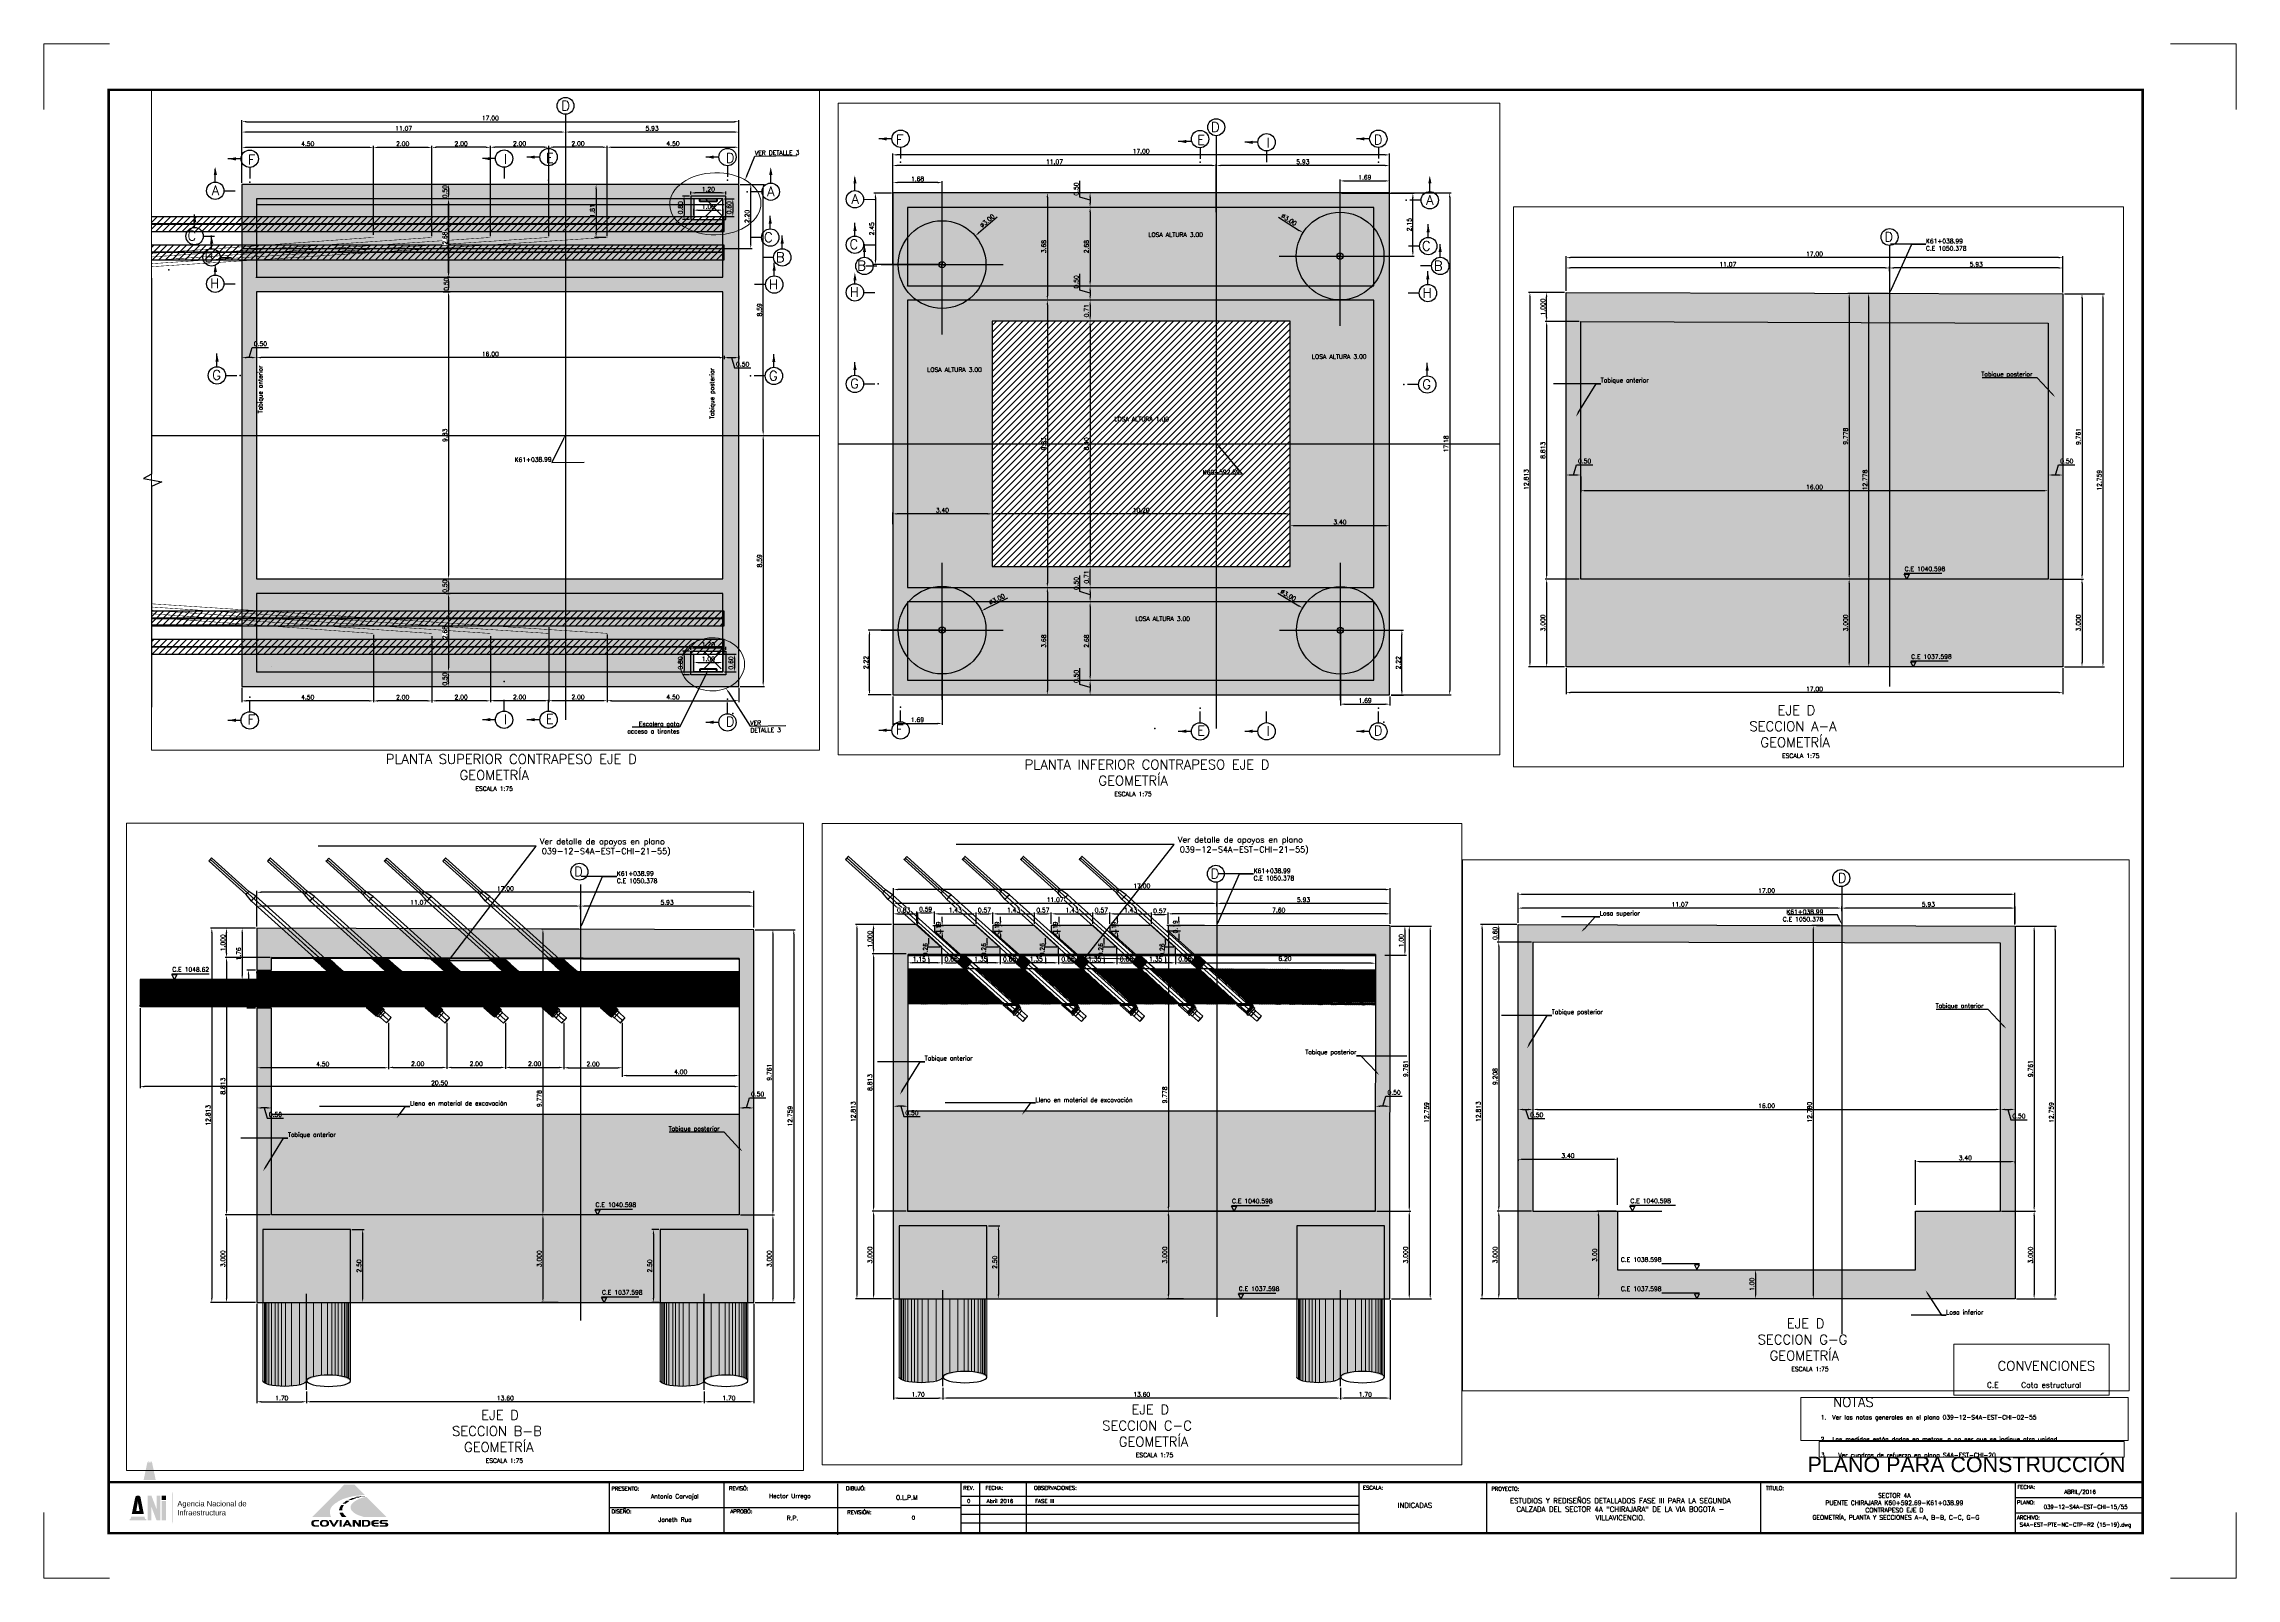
# Paper-space layout 'Layout1' of a CAD drawing. Header units: metres. Extents: x 0 to 1, y 0 to 0.7.
# The model-space entities are those that its viewports show. They can reach past a viewport. Long polylines and large blocks are cut down to what shows.
import ezdxf
from ezdxf import colors
from ezdxf.entities.mleader import LeaderData, LeaderLine
from ezdxf.enums import TextEntityAlignment as Align
from ezdxf.math import Vec2, Vec3

# ---------------------------------------------------------------- set-up
doc = ezdxf.new("R2010")
doc.units = ezdxf.units.M
doc.header["$LTSCALE"] = 25.4
doc.linetypes.add('DASHDOT', pattern=[1, 0.5, -0.25, 0, -0.25])
doc.linetypes.add('HIDDEN', pattern=[0.375, 0.25, -0.125])
for name, color, linetype, lineweight in [('BORDEPUENTE', 4, 'Continuous', 15), ('C-ANNO-TEXT', 140, 'Continuous', 18), ('COTA', 1, 'Continuous', 30), ('COTACIM', 20, 'Continuous', 5), ('DUCTO', 142, 'Continuous', 30), ('EJECONTRAPESO', 41, 'DASHDOT', 30), ('EJEPILOTE', 145, 'DASHDOT', 30), ('FORMATO_BORDE', 7, 'Continuous', 0), ('OTROS', 8, 'Continuous', 5), ('PLATINA', 54, 'Continuous', 30), ('SOLIDOREFCONT', 254, 'Continuous', 5), ('TAPACCESO', 30, 'Continuous', 30), ('TIRANTE', 170, 'Continuous', 30), ('TUNEL', 5, 'Continuous', 20)]:
    doc.layers.add(name, color=color, linetype=linetype, lineweight=lineweight)
for name, color, linetype in [('CAISSON ACTUALES', 94, 'Continuous'), ('CIRCULOCONTRAP', 130, 'Continuous'), ('CONTRAPESO', 3, 'Continuous'), ('COT', 1, 'Continuous'), ('DIMCONTRAPESO', 1, 'Continuous'), ('EJE APOYOS', 9, 'DASHDOT'), ('EJE PUENTE', 41, 'DASHDOT'), ('EJECABLES', 203, 'DASHDOT'), ('ESCALERAGATO', 53, 'Continuous'), ('Formato', 7, 'Continuous'), ('NEOPRENO', 24, 'Continuous'), ('NUEV_ETP1-C-ROAD-STAN', 7, 'Continuous'), ('PERFIL MET', 37, 'Continuous'), ('PILA', 3, 'Continuous'), ('PROY', 9, 'HIDDEN'), ('PROYECC', 251, 'HIDDEN'), ('R175', 7, 'Continuous'), ('R175COTR', 7, 'Continuous'), ('REGL175', 7, 'Continuous'), ('SOLIDOS', 9, 'Continuous'), ('TEXT', 7, 'Continuous'), ('Textos', 7, 'Continuous')]:
    doc.layers.add(name, color=color, linetype=linetype)
doc.layers.add('COVI1', color=7, linetype='Continuous', true_color=0x001a66)
doc.layers.add('COVI2', color=7, linetype='Continuous', true_color=0x006b36)
doc.styles.add('ARIAL', font='arial.ttf')
doc.styles.add('romans', font='romans.shx')
doc.styles.get("Standard").update_dxf_attribs({"font": 'romans.shx', "height": 2})
doc.dimstyles.new('Copy 75', dxfattribs={"dimtxt": 0.15, "dimasz": 0.15, "dimexe": 0.05, "dimexo": 0.05, "dimgap": 0.05, "dimtad": 1, "dimzin": 0, "dimdsep": 46, "dimtxsty": 'romans', "dimcen": 0.002, "dimclrd": 1, "dimclre": 1, "dimclrt": 3, "dimadec": 4, "dimazin": 0, "dimtfac": 1, "dimtofl": 0, "dimtmove": 1, "dimatfit": 3, "dimfxl": 1, "dimtolj": 1, "dimtzin": 0, "dimarcsym": 1})
pattern_1 = [(3.5538733, (288.7134, 0), (-0.43297937, 6.971567533), [5.08, -1.905]), (93.5538733, (288.7134, 0), (-6.971567533, -0.43297937), [5.08, -1.905])]
pattern_2 = [(45, (307.694127, 0), (-0.002245064030267, 0.002245064030267), [])]
pattern_3 = [(45, (363.901004, -51.616625), (-0.01122532015134, 0.01122532015134), [])]

# ---------------------------------------------------------------- blocks, each defined once
blk = doc.blocks.new('A$C36D4111E')
at = {"layer": 'FORMATO_BORDE'}
for p, q in [((0, 0.7), (0.03, 0.7)), ((0, 0.67), (0, 0.7)), ((0.97, 0.7), (1, 0.7)), ((1, 0.7), (1, 0.67)), ((0, 0), (0, 0.03)), ((1, 0.03), (1, 0)), ((0.03, 0), (0, 0)), ((1, 0), (0.97, 0))]:
    blk.add_line(p, q, dxfattribs=at)
blk = doc.blocks.new('LOGO ANI')
at = {"true_color": 0xf57a00}
h = blk.add_hatch(color=30, dxfattribs=at)
h.dxf.hatch_style = 1
h.paths.add_polyline_path([(0.0006, 0.0044), (0.0023, 0.0044), (0.0023, 0.0107), (0.0047, 0.0044), (0.0065, 0.0044), (0.0065, 0.0159), (0.0047, 0.0159), (0.0047, 0.0096), (0.0023, 0.0159), (0.0005, 0.0159)])
h.paths.add_polyline_path([(-0.0009, 0.0062), (-0.0006, 0.005), (-0.0001, 0.005), (-0.0001, 0.0044), (-0.004, 0.0044), (-0.0078, 0.0044), (-0.0078, 0.005), (-0.0073, 0.005), (-0.0071, 0.0062), (-0.004, 0.0062)])
h.paths.add_polyline_path([(0.0071, 0.0044), (0.0091, 0.0044), (0.0091, 0.0134), (0.0071, 0.0134)])
edge = h.paths.add_edge_path()
edge.add_arc((0.0017, 0.0306), 0.00119, 34.8817, 96.3386, ccw=False)
edge.add_line((0.0026, 0.0312), (0.0043, 0.0231))
edge.add_line((0.0043, 0.0231), (0.0015, 0.0231))
edge.add_line((0.0015, 0.0231), (-0.0013, 0.0231))
edge.add_line((-0.0013, 0.0231), (0.0004, 0.0312))
edge.add_arc((0.0014, 0.0306), 0.00119, 83.6614, 145.1183, ccw=False)
h = blk.add_hatch(color=30, dxfattribs=at)
h.dxf.hatch_style = 1
edge = h.paths.add_edge_path()
edge.add_arc((-0.0038, 0.0147), 0.00119, 34.8817, 96.3015)
edge.add_arc((-0.0041, 0.0147), 0.00119, 83.6985, 145.1183)
edge.add_line((-0.0051, 0.0154), (-0.0068, 0.0073))
edge.add_line((-0.0068, 0.0073), (-0.0012, 0.0073))
edge.add_line((-0.0012, 0.0073), (-0.0028, 0.0154))
h.paths.add_polyline_path([(-0.0032, 0.0087), (-0.0047, 0.0087), (-0.004, 0.0131)])
at = {"true_color": 0x00007a}
h = blk.add_hatch(color=176, dxfattribs=at)
h.dxf.hatch_style = 1
h.paths.add_polyline_path([(0.0071, 0.0138), (0.0091, 0.0138), (0.0091, 0.0159), (0.0071, 0.0159)])
at = {"true_color": 0xf57a00}
h = blk.add_hatch(color=30, dxfattribs=at)
h.dxf.hatch_style = 1
h.paths.add_polyline_path([(0.012, 0.0023), (0.0119, 0.0037), (0.0119, 0.0169), (0.012, 0.0179), (0.0122, 0.0169), (0.0121, 0.0037)])
at = {"color": 176, "true_color": 0x00007a, "insert": (0.0143, 0.0134), "char_height": 0.0025, "attachment_point": 1, "style": 'romans'}
blk.add_mtext_dynamic_manual_height_columns('{\\f@Arial Unicode MS|b0|i0|c0|p34;Agencia Nacional de Infraestructura}', width=0.050177, gutter_width=10, heights=[0.0093], dxfattribs=at)
blk = doc.blocks.new('A$C40F159D2')
at = {"layer": 'COVI1'}
for points in [[(0.0152, 0.0109), (0.0152, 0.011), (0.0152, 0.0111), (0.0152, 0.0112), (0.0153, 0.0112), (0.0153, 0.0113), (0.0154, 0.0114), (0.0154, 0.0114), (0.0154, 0.0115), (0.0155, 0.0116), (0.0155, 0.0116), (0.0155, 0.0117), (0.0155, 0.0118), (0.0156, 0.0118), (0.0156, 0.0119), (0.0157, 0.012), (0.0157, 0.012), (0.0158, 0.0121), (0.0158, 0.0122), (0.0159, 0.0122), (0.0146, 0.0122), (0.0146, 0.0121), (0.0145, 0.012), (0.0144, 0.012), (0.0144, 0.0119), (0.0143, 0.0118), (0.0143, 0.0117), (0.0142, 0.0116), (0.0142, 0.0115), (0.0141, 0.0114), (0.0141, 0.0114), (0.014, 0.0113), (0.014, 0.0112), (0.0139, 0.0111), (0.0139, 0.011), (0.0138, 0.0109), (0.0138, 0.0108), (0.0138, 0.0106), (0.0137, 0.0105), (0.0137, 0.0104), (0.0137, 0.0103), (0.0136, 0.0102), (0.0136, 0.01), (0.0136, 0.0099), (0.0136, 0.0098), (0.0136, 0.0097), (0.015, 0.0097), (0.015, 0.0098), (0.015, 0.0099), (0.015, 0.01), (0.015, 0.0101), (0.015, 0.0102), (0.015, 0.0102), (0.015, 0.0103), (0.015, 0.0104), (0.015, 0.0105), (0.015, 0.0106), (0.0151, 0.0107), (0.0151, 0.0108), (0.0151, 0.0108)], [(0.0177, 0.0136), (0.0178, 0.0137), (0.0179, 0.0138), (0.018, 0.0138), (0.0181, 0.0139), (0.0182, 0.014), (0.0183, 0.014), (0.0184, 0.0141), (0.0169, 0.0141), (0.0169, 0.014), (0.0167, 0.014), (0.0166, 0.0139), (0.0165, 0.0138), (0.0164, 0.0137), (0.0163, 0.0137), (0.0162, 0.0136), (0.0161, 0.0135), (0.016, 0.0134), (0.0159, 0.0133), (0.0158, 0.0133), (0.0156, 0.0132), (0.0155, 0.0131), (0.0154, 0.013), (0.0153, 0.0129), (0.0152, 0.0128), (0.0152, 0.0128), (0.0166, 0.0128), (0.0166, 0.0128), (0.0167, 0.0129), (0.0169, 0.013), (0.017, 0.0131), (0.0171, 0.0132), (0.0172, 0.0133), (0.0173, 0.0133), (0.0174, 0.0134), (0.0175, 0.0135), (0.0176, 0.0136)], [(0.0206, 0.015), (0.0208, 0.0151), (0.0209, 0.0151), (0.0211, 0.0152), (0.0212, 0.0152), (0.0213, 0.0153), (0.0194, 0.0153), (0.0194, 0.0153), (0.0192, 0.0152), (0.019, 0.0151), (0.0188, 0.015), (0.0187, 0.0149), (0.0185, 0.0148), (0.0183, 0.0148), (0.0182, 0.0147), (0.018, 0.0146), (0.0179, 0.0145), (0.0179, 0.0145), (0.0194, 0.0145), (0.0196, 0.0146), (0.0198, 0.0147), (0.0199, 0.0147), (0.0201, 0.0148), (0.0203, 0.0149), (0.0205, 0.015)], [(0.026, 0.0159), (0.0255, 0.0158), (0.025, 0.0157), (0.0246, 0.0156), (0.0242, 0.0155), (0.0238, 0.0154), (0.0234, 0.0152), (0.0231, 0.0151), (0.0227, 0.015), (0.0224, 0.0148), (0.0221, 0.0147), (0.0219, 0.0145), (0.0216, 0.0144), (0.0214, 0.0143), (0.0211, 0.0141), (0.0209, 0.014), (0.0207, 0.0139), (0.0206, 0.0137), (0.0204, 0.0136), (0.0202, 0.0135), (0.0201, 0.0134), (0.02, 0.0132), (0.0198, 0.0131), (0.0197, 0.013), (0.0196, 0.0129), (0.0195, 0.0128), (0.0194, 0.0127), (0.0193, 0.0125), (0.0192, 0.0124), (0.0192, 0.0123), (0.0191, 0.0122), (0.0191, 0.0121), (0.019, 0.012), (0.019, 0.0119), (0.0189, 0.0118), (0.0189, 0.0117), (0.0189, 0.0116), (0.0189, 0.0115), (0.0189, 0.0114), (0.0189, 0.0113), (0.0189, 0.0112), (0.0189, 0.0111), (0.0189, 0.011), (0.0189, 0.0109), (0.0189, 0.0109), (0.0189, 0.0108), (0.0189, 0.0107), (0.0189, 0.0106), (0.0189, 0.0105), (0.019, 0.0104), (0.019, 0.0104), (0.019, 0.0103), (0.019, 0.0102), (0.0191, 0.0101), (0.0191, 0.01), (0.0192, 0.0099), (0.0192, 0.0098), (0.0193, 0.0097), (0.0194, 0.0096), (0.0194, 0.0096), (0.0195, 0.0095), (0.0196, 0.0094), (0.0197, 0.0093), (0.0198, 0.0092), (0.0199, 0.0091), (0.02, 0.009), (0.0201, 0.0089), (0.0202, 0.0088), (0.0203, 0.0087), (0.0204, 0.0086), (0.0205, 0.0086), (0.0207, 0.0085), (0.0208, 0.0084), (0.0209, 0.0083), (0.0211, 0.0082), (0.0212, 0.0081), (0.0214, 0.008), (0.0215, 0.0079), (0.0217, 0.0078), (0.0219, 0.0078), (0.022, 0.0077), (0.0222, 0.0076), (0.0224, 0.0075), (0.0227, 0.0074), (0.023, 0.0073), (0.0233, 0.0072), (0.0237, 0.0071), (0.0242, 0.0069), (0.0248, 0.0067), (0.0352, 0.0067)], [(0.023, 0.0158), (0.0231, 0.0158), (0.0232, 0.0158), (0.0233, 0.0159), (0.0235, 0.0159), (0.0236, 0.0159), (0.0237, 0.016), (0.0217, 0.016), (0.0215, 0.0159), (0.0212, 0.0158), (0.0209, 0.0158), (0.0206, 0.0157), (0.0203, 0.0156), (0.0202, 0.0156), (0.0223, 0.0156), (0.0224, 0.0156), (0.0226, 0.0156), (0.0227, 0.0157), (0.0228, 0.0157), (0.0229, 0.0157)], [(0.0253, 0.0162), (0.0257, 0.0163), (0.0256, 0.0163), (0.0235, 0.0163), (0.0233, 0.0163), (0.0229, 0.0162), (0.0225, 0.0161), (0.0224, 0.0161), (0.0247, 0.0161), (0.0247, 0.0161), (0.025, 0.0162)], [(0.0157, 0.008), (0.0156, 0.0081), (0.0156, 0.0082), (0.0155, 0.0083), (0.0155, 0.0084), (0.0154, 0.0085), (0.0153, 0.0086), (0.0153, 0.0087), (0.0153, 0.0087), (0.0138, 0.0087), (0.0139, 0.0086), (0.0139, 0.0085), (0.0139, 0.0084), (0.0139, 0.0083), (0.014, 0.0082), (0.014, 0.0081), (0.0141, 0.008), (0.0141, 0.0079), (0.0142, 0.0078), (0.0142, 0.0077), (0.0143, 0.0075), (0.0144, 0.0074), (0.0145, 0.0072), (0.0146, 0.0071), (0.0147, 0.0069), (0.0149, 0.0067), (0.017, 0.0067), (0.0167, 0.0069), (0.0165, 0.0071), (0.0163, 0.0073), (0.0162, 0.0075), (0.016, 0.0076), (0.0159, 0.0077), (0.0158, 0.0078), (0.0158, 0.0079)], [(0.0211, 0.0053), (0.0198, 0.0053), (0.0198, 0.0023), (0.0208, 0.0023), (0.0208, 0.0043), (0.0223, 0.0023), (0.0235, 0.0023), (0.0235, 0.0053), (0.0225, 0.0053), (0.0225, 0.0035)]]:
    blk.add_hatch(color=256, dxfattribs=at).paths.add_polyline_path(points)
h = blk.add_hatch(color=256, dxfattribs=at)
edge = h.paths.add_edge_path()
edge.add_line((0.0044, 0.0029), (0.0044, 0.0023))
edge.add_line((0.0044, 0.0023), (0.0023, 0.0023))
edge.add_spline(control_points=[(0.0023, 0.0023), (0.0022, 0.0023), (0.002, 0.0024), (0.0017, 0.0024), (0.0014, 0.0026), (0.0012, 0.0029), (0.001, 0.0031), (0.0009, 0.0035), (0.0009, 0.0038), (0.0009, 0.0042), (0.0009, 0.0045), (0.0011, 0.0047), (0.0012, 0.0049), (0.0014, 0.0051), (0.0017, 0.0052), (0.002, 0.0052), (0.0022, 0.0053), (0.0023, 0.0053), (0.0023, 0.0053)], knot_values=[0.000251, 0.000251, 0.000251, 0.000251, 0.000367, 0.000834, 0.001228, 0.001553, 0.001909, 0.002239, 0.002642, 0.003102, 0.003336, 0.003573, 0.003849, 0.004078, 0.004397, 0.004789, 0.005011, 0.005122, 0.005122, 0.005122, 0.005122], degree=3, periodic=0)
edge.add_line((0.0023, 0.0053), (0.0044, 0.0053))
edge.add_line((0.0044, 0.0053), (0.0044, 0.0047))
edge.add_line((0.0044, 0.0047), (0.0027, 0.0047))
edge.add_spline(control_points=[(0.0027, 0.0047), (0.0027, 0.0047), (0.0025, 0.0047), (0.0024, 0.0046), (0.0022, 0.0045), (0.002, 0.0043), (0.002, 0.004), (0.002, 0.0037), (0.002, 0.0035), (0.0021, 0.0032), (0.0024, 0.003), (0.0026, 0.003), (0.0028, 0.0029), (0.0029, 0.0029)], knot_values=[0.000137, 0.000137, 0.000137, 0.000137, 0.000266, 0.000506, 0.00077, 0.001009, 0.001273, 0.001607, 0.001864, 0.002192, 0.002526, 0.00277, 0.003037, 0.003037, 0.003037, 0.003037], degree=3, periodic=0)
edge.add_line((0.0029, 0.0029), (0.0044, 0.0029))
h = blk.add_hatch(color=256, dxfattribs=at)
edge = h.paths.add_edge_path()
edge.add_spline(control_points=[(0.0067, 0.0054), (0.0066, 0.0054), (0.0063, 0.0053), (0.0059, 0.0053), (0.0056, 0.0052), (0.0054, 0.0051), (0.0052, 0.0049), (0.0051, 0.0047), (0.0049, 0.0046), (0.0048, 0.0044), (0.0048, 0.0041), (0.0048, 0.0037), (0.0048, 0.0033), (0.005, 0.003), (0.0052, 0.0027), (0.0055, 0.0025), (0.0059, 0.0023), (0.0064, 0.0023), (0.007, 0.0023), (0.0075, 0.0023), (0.0079, 0.0024), (0.0082, 0.0025), (0.0085, 0.0027), (0.0088, 0.0029), (0.009, 0.0033), (0.009, 0.0037), (0.009, 0.0042), (0.0088, 0.0046), (0.0086, 0.0049), (0.0082, 0.0052), (0.0077, 0.0053), (0.0072, 0.0054), (0.0069, 0.0054), (0.0067, 0.0054)], knot_values=[0, 0, 0, 0, 0.000464, 0.00089, 0.001151, 0.00145, 0.001735, 0.001921, 0.002174, 0.002379, 0.002696, 0.003109, 0.003554, 0.003901, 0.004296, 0.004671, 0.005152, 0.005659, 0.006242, 0.006841, 0.007324, 0.007579, 0.007942, 0.008314, 0.008677, 0.009198, 0.009682, 0.010123, 0.010493, 0.011005, 0.011554, 0.012092, 0.012564, 0.012564, 0.012564, 0.012564], degree=3, periodic=0)
edge = h.paths.add_edge_path(flags=16)
edge.add_spline(control_points=[(0.0071, 0.0048), (0.007, 0.0048), (0.0069, 0.0048), (0.0067, 0.0048), (0.0065, 0.0048), (0.0063, 0.0047), (0.0061, 0.0046), (0.006, 0.0045), (0.0059, 0.0043), (0.0058, 0.004), (0.0058, 0.0037), (0.0058, 0.0034), (0.006, 0.0031), (0.0063, 0.003), (0.0066, 0.0028), (0.0069, 0.0029), (0.0073, 0.0029), (0.0076, 0.003), (0.0078, 0.0032), (0.0079, 0.0035), (0.0079, 0.0038), (0.0079, 0.0041), (0.0078, 0.0044), (0.0076, 0.0046), (0.0074, 0.0047), (0.0073, 0.0048), (0.0071, 0.0048), (0.0071, 0.0048)], knot_values=[0, 0, 0, 0, 0.00021, 0.000469, 0.000651, 0.000855, 0.00104, 0.001221, 0.001458, 0.001787, 0.002028, 0.002371, 0.002753, 0.003063, 0.003313, 0.003756, 0.004182, 0.004524, 0.004749, 0.00506, 0.005418, 0.00578, 0.006043, 0.006351, 0.00657, 0.006698, 0.006895, 0.006895, 0.006895, 0.006895], degree=3, periodic=0)
h = blk.add_hatch(color=256, dxfattribs=at)
edge = h.paths.add_edge_path()
edge.add_spline(control_points=[(0.0266, 0.0023), (0.0267, 0.0023), (0.0268, 0.0024), (0.0271, 0.0025), (0.0274, 0.0027), (0.0277, 0.0029), (0.0278, 0.0031), (0.0279, 0.0034), (0.0279, 0.0038), (0.0279, 0.0042), (0.0278, 0.0045), (0.0276, 0.0048), (0.0274, 0.005), (0.0271, 0.0052), (0.0268, 0.0053), (0.0265, 0.0053), (0.0264, 0.0053)], knot_values=[0.000233, 0.000233, 0.000233, 0.000233, 0.000363, 0.000789, 0.001205, 0.001473, 0.001774, 0.002119, 0.002485, 0.002907, 0.003269, 0.003642, 0.00397, 0.004271, 0.004674, 0.00504, 0.00504, 0.00504, 0.00504], degree=3, periodic=0)
edge.add_line((0.0264, 0.0053), (0.024, 0.0053))
edge.add_line((0.024, 0.0053), (0.024, 0.0023))
edge.add_line((0.024, 0.0023), (0.0266, 0.0023))
edge = h.paths.add_edge_path(flags=16)
edge.add_line((0.025, 0.0047), (0.0258, 0.0047))
edge.add_spline(control_points=[(0.0258, 0.0047), (0.0259, 0.0047), (0.0261, 0.0047), (0.0264, 0.0047), (0.0266, 0.0045), (0.0267, 0.0043), (0.0268, 0.0041), (0.0268, 0.0038), (0.0268, 0.0035), (0.0267, 0.0032), (0.0264, 0.003), (0.0262, 0.003), (0.0261, 0.0029), (0.0261, 0.0029)], knot_values=[0.000092, 0.000092, 0.000092, 0.000092, 0.000386, 0.000625, 0.000882, 0.001131, 0.001396, 0.001723, 0.002005, 0.002348, 0.002641, 0.002888, 0.002955, 0.002955, 0.002955, 0.002955], degree=3, periodic=0)
edge.add_line((0.0261, 0.0029), (0.025, 0.0029))
edge.add_line((0.025, 0.0029), (0.025, 0.0047))
edge = h.paths.add_edge_path()
edge.add_line((0.0317, 0.0041), (0.0294, 0.0041))
edge.add_spline(control_points=[(0.0294, 0.0041), (0.0294, 0.0042), (0.0294, 0.0043), (0.0295, 0.0044), (0.0296, 0.0045), (0.0298, 0.0046), (0.03, 0.0047), (0.0301, 0.0047), (0.0301, 0.0047)], knot_values=[0.000323, 0.000323, 0.000323, 0.000323, 0.000424, 0.000625, 0.000791, 0.001, 0.001194, 0.001378, 0.001378, 0.001378, 0.001378], degree=3, periodic=0)
edge.add_line((0.0301, 0.0047), (0.0317, 0.0047))
edge.add_line((0.0317, 0.0047), (0.0317, 0.0053))
edge.add_line((0.0317, 0.0053), (0.0297, 0.0053))
edge.add_spline(control_points=[(0.0297, 0.0053), (0.0297, 0.0053), (0.0296, 0.0053), (0.0294, 0.0053), (0.0291, 0.0052), (0.0289, 0.0051), (0.0286, 0.0049), (0.0284, 0.0047), (0.0283, 0.0044), (0.0283, 0.0041), (0.0283, 0.0037), (0.0283, 0.0034), (0.0284, 0.0031), (0.0286, 0.0028), (0.0289, 0.0025), (0.0293, 0.0024), (0.0296, 0.0024), (0.0297, 0.0023)], knot_values=[0.000374, 0.000374, 0.000374, 0.000374, 0.000423, 0.000699, 0.001008, 0.001289, 0.00162, 0.001889, 0.002258, 0.002544, 0.003016, 0.003327, 0.003631, 0.00394, 0.004391, 0.004882, 0.005249, 0.005249, 0.005249, 0.005249], degree=3, periodic=0)
edge.add_line((0.0297, 0.0023), (0.0317, 0.0023))
edge.add_line((0.0317, 0.0023), (0.0317, 0.0029))
edge.add_line((0.0317, 0.0029), (0.0301, 0.0029))
edge.add_spline(control_points=[(0.0301, 0.0029), (0.0301, 0.0029), (0.0299, 0.003), (0.0298, 0.003), (0.0296, 0.0031), (0.0294, 0.0033), (0.0294, 0.0035), (0.0294, 0.0035)], knot_values=[0.00202, 0.00202, 0.00202, 0.00202, 0.002084, 0.00239, 0.002587, 0.002849, 0.003068, 0.003068, 0.003068, 0.003068], degree=3, periodic=0)
edge.add_line((0.0294, 0.0035), (0.0317, 0.0035))
edge.add_line((0.0317, 0.0035), (0.0317, 0.0041))
h = blk.add_hatch(color=256, dxfattribs=at)
edge = h.paths.add_edge_path()
edge.add_arc((0.0329, 0.0044), 0.000907, 96.2734, 263.5493)
edge.add_line((0.0328, 0.0035), (0.0347, 0.0035))
edge.add_arc((0.0347, 0.0032), 0.000303, -82.4386, 87.2138, ccw=False)
edge.add_line((0.0347, 0.0029), (0.0321, 0.0029))
edge.add_line((0.0321, 0.0029), (0.0321, 0.0023))
edge.add_line((0.0321, 0.0023), (0.0351, 0.0023))
edge.add_arc((0.0351, 0.0032), 0.000904, 272.8534, 443.6699)
edge.add_line((0.0352, 0.0041), (0.0331, 0.0041))
edge.add_arc((0.0332, 0.0044), 0.000296, 95.6845, 258.6162, ccw=False)
edge.add_line((0.0332, 0.0047), (0.0358, 0.0047))
edge.add_line((0.0358, 0.0047), (0.0358, 0.0053))
edge.add_line((0.0358, 0.0053), (0.0328, 0.0053))
at = {"layer": 'COVI2'}
blk.add_hatch(color=256, dxfattribs=at).paths.add_polyline_path([(0.0205, 0.0215), (0.016, 0.0215), (0.0013, 0.0067), (0.0099, 0.0067), (0.0097, 0.0072), (0.0096, 0.0076), (0.0095, 0.008), (0.0094, 0.0084), (0.0094, 0.0087), (0.0094, 0.009), (0.0094, 0.0093), (0.0094, 0.0095), (0.0095, 0.0097), (0.0095, 0.0099), (0.0096, 0.0101), (0.0096, 0.0103), (0.0097, 0.0105), (0.0098, 0.0106), (0.0098, 0.0108), (0.0099, 0.0109), (0.01, 0.0111), (0.0101, 0.0112), (0.0102, 0.0114), (0.0103, 0.0115), (0.0104, 0.0117), (0.0106, 0.0118), (0.0107, 0.012), (0.0109, 0.0121), (0.011, 0.0123), (0.0112, 0.0124), (0.0114, 0.0126), (0.0116, 0.0127), (0.0118, 0.0129), (0.012, 0.013), (0.0122, 0.0131), (0.0124, 0.0133), (0.0126, 0.0134), (0.0128, 0.0135), (0.013, 0.0137), (0.0132, 0.0138), (0.0134, 0.0139), (0.0136, 0.014), (0.0137, 0.0141), (0.0139, 0.0142), (0.0141, 0.0143), (0.0142, 0.0144), (0.0143, 0.0144), (0.0145, 0.0145), (0.0146, 0.0146), (0.0147, 0.0146), (0.0149, 0.0147), (0.015, 0.0147), (0.0152, 0.0148), (0.0153, 0.0149), (0.0155, 0.0149), (0.0157, 0.015), (0.0159, 0.015), (0.016, 0.0151), (0.0162, 0.0152), (0.0164, 0.0152), (0.0166, 0.0153), (0.0168, 0.0154), (0.017, 0.0154), (0.0172, 0.0155), (0.0174, 0.0155), (0.0176, 0.0156), (0.0177, 0.0156), (0.0179, 0.0157), (0.0181, 0.0157), (0.0182, 0.0158), (0.0183, 0.0158), (0.0185, 0.0158), (0.0186, 0.0159), (0.0187, 0.0159), (0.0189, 0.0159), (0.019, 0.016), (0.0191, 0.016), (0.0192, 0.016), (0.0194, 0.0161), (0.0195, 0.0161), (0.0197, 0.0161), (0.0198, 0.0162), (0.02, 0.0162), (0.0202, 0.0162), (0.0203, 0.0163), (0.0205, 0.0163), (0.0207, 0.0163), (0.0209, 0.0163), (0.0212, 0.0164), (0.0214, 0.0164), (0.0217, 0.0164), (0.022, 0.0165), (0.0223, 0.0165), (0.0226, 0.0165), (0.023, 0.0166), (0.0234, 0.0166), (0.0238, 0.0167), (0.0242, 0.0167), (0.0247, 0.0167), (0.0252, 0.0168)])
at = {"layer": 'COVI2', "true_color": 0x006b36}
h = blk.add_hatch(color=116, dxfattribs=at)
h.paths.add_polyline_path([(0.0135, 0.0053), (0.0124, 0.0053), (0.0112, 0.0032), (0.01, 0.0053), (0.0089, 0.0053), (0.0107, 0.0023), (0.0116, 0.0023)])
h.paths.add_polyline_path([(0.0148, 0.0053), (0.0138, 0.0053), (0.0138, 0.0023), (0.0148, 0.0023)])
h.paths.add_polyline_path([(0.0177, 0.0053), (0.0169, 0.0053), (0.0151, 0.0023), (0.0162, 0.0023), (0.0165, 0.0029), (0.0181, 0.0029), (0.0184, 0.0023), (0.0195, 0.0023)])
h.paths.add_polyline_path([(0.0173, 0.0043), (0.0177, 0.0035), (0.0169, 0.0035)], flags=16)
blk = doc.blocks.new('*D102')
at = {"layer": 'Defpoints', "color": 0, "transparency": 16777216}
for p in [(1081118.731, 976958.916), (1081118.731, 976958.078), (1081101.731, 976957.558)]:
    blk.add_point(p, dxfattribs=at)
at = {"layer": 'DIMCONTRAPESO', "color": 1, "lineweight": -2, "transparency": 16777216}
for p, q in [((1081101.731, 976957.608), (1081101.731, 976958.966)), ((1081101.881, 976958.916), (1081118.581, 976958.916)), ((1081118.731, 976958.128), (1081118.731, 976958.966))]:
    blk.add_line(p, q, dxfattribs=at)
at = {"layer": 'DIMCONTRAPESO', "color": 1, "transparency": 16777216}
for points in [[(1081101.881, 976958.941), (1081101.881, 976958.891), (1081101.731, 976958.916)], [(1081118.581, 976958.941), (1081118.581, 976958.891), (1081118.731, 976958.916)]]:
    blk.add_solid(points, dxfattribs=at)
at = {"layer": 'DIMCONTRAPESO', "color": 3, "transparency": 16777216, "insert": (1081110.231, 976959.041), "char_height": 0.15, "attachment_point": 5, "style": 'romans'}
blk.add_mtext('\\A1;17.00', dxfattribs=at)
blk = doc.blocks.new('*D103')
at = {"layer": 'Defpoints', "color": 0, "transparency": 16777216}
for p in [(1081118.231, 976950.952), (1081118.731, 976950.952), (1081118.731, 976950.84)]:
    blk.add_point(p, dxfattribs=at)
at = {"layer": 'DIMCONTRAPESO', "color": 1, "lineweight": -2, "transparency": 16777216}
for p, q in [((1081118.231, 976950.902), (1081118.231, 976950.79)), ((1081118.381, 976950.84), (1081118.581, 976950.84)), ((1081118.481, 976950.84), (1081118.586, 976950.49)), ((1081118.586, 976950.49), (1081119.144, 976950.49)), ((1081118.731, 976950.902), (1081118.731, 976950.79))]:
    blk.add_line(p, q, dxfattribs=at)
at = {"layer": 'DIMCONTRAPESO', "color": 1, "transparency": 16777216}
for points in [[(1081118.381, 976950.865), (1081118.381, 976950.815), (1081118.231, 976950.84)], [(1081118.581, 976950.865), (1081118.581, 976950.815), (1081118.731, 976950.84)]]:
    blk.add_solid(points, dxfattribs=at)
at = {"layer": 'DIMCONTRAPESO', "color": 3, "transparency": 16777216, "insert": (1081118.865, 976950.615), "char_height": 0.15, "attachment_point": 5, "style": 'romans'}
blk.add_mtext('\\A1;0.50', dxfattribs=at)
blk = doc.blocks.new('*D132')
at = {"layer": 'Defpoints', "color": 0, "transparency": 16777216}
for p in [(1081112.801, 976958.561), (1081112.801, 976958.561), (1081118.731, 976955.175)]:
    blk.add_point(p, dxfattribs=at)
at = {"layer": 'DIMCONTRAPESO', "color": 1, "lineweight": -2, "transparency": 16777216}
for p, q in [((1081118.581, 976958.561), (1081112.951, 976958.561)), ((1081118.731, 976955.225), (1081118.731, 976958.611))]:
    blk.add_line(p, q, dxfattribs=at)
at = {"layer": 'DIMCONTRAPESO', "color": 1, "transparency": 16777216}
for points in [[(1081112.951, 976958.586), (1081112.951, 976958.536), (1081112.801, 976958.561)], [(1081118.581, 976958.586), (1081118.581, 976958.536), (1081118.731, 976958.561)]]:
    blk.add_solid(points, dxfattribs=at)
at = {"layer": 'DIMCONTRAPESO', "color": 3, "transparency": 16777216, "insert": (1081115.766, 976958.686), "char_height": 0.15, "attachment_point": 5, "style": 'romans'}
blk.add_mtext('\\A1;5.93', dxfattribs=at)
blk = doc.blocks.new('*D106')
at = {"layer": 'Defpoints', "color": 0, "transparency": 16777216}
for p in [(1081108.668, 976943.269), (1081108.668, 976942.769), (1081108.801, 976942.769)]:
    blk.add_point(p, dxfattribs=at)
at = {"layer": 'DIMCONTRAPESO', "color": 1, "lineweight": -2, "transparency": 16777216}
for p, q in [((1081108.718, 976943.269), (1081108.851, 976943.269)), ((1081108.801, 976943.119), (1081108.801, 976942.919)), ((1081108.718, 976942.769), (1081108.851, 976942.769))]:
    blk.add_line(p, q, dxfattribs=at)
at = {"layer": 'DIMCONTRAPESO', "color": 1, "transparency": 16777216}
for points in [[(1081108.776, 976943.119), (1081108.826, 976943.119), (1081108.801, 976943.269)], [(1081108.776, 976942.919), (1081108.826, 976942.919), (1081108.801, 976942.769)]]:
    blk.add_solid(points, dxfattribs=at)
at = {"layer": 'DIMCONTRAPESO', "color": 3, "transparency": 16777216, "insert": (1081108.676, 976943.019), "char_height": 0.15, "attachment_point": 5, "rotation": 90, "style": 'romans'}
blk.add_mtext('\\A1;0.50', dxfattribs=at)
blk = doc.blocks.new('*D107')
at = {"layer": 'Defpoints', "color": 0, "transparency": 16777216}
for p in [(1081108.668, 976942.769), (1081108.668, 976940.089), (1081108.801, 976940.089)]:
    blk.add_point(p, dxfattribs=at)
at = {"layer": 'DIMCONTRAPESO', "color": 1, "lineweight": -2, "transparency": 16777216}
for p, q in [((1081108.718, 976942.769), (1081108.851, 976942.769)), ((1081108.801, 976942.619), (1081108.801, 976940.239)), ((1081108.718, 976940.089), (1081108.851, 976940.089))]:
    blk.add_line(p, q, dxfattribs=at)
at = {"layer": 'DIMCONTRAPESO', "color": 1, "transparency": 16777216}
for points in [[(1081108.776, 976942.619), (1081108.826, 976942.619), (1081108.801, 976942.769)], [(1081108.776, 976940.239), (1081108.826, 976940.239), (1081108.801, 976940.089)]]:
    blk.add_solid(points, dxfattribs=at)
at = {"layer": 'DIMCONTRAPESO', "color": 3, "transparency": 16777216, "insert": (1081108.676, 976941.429), "char_height": 0.15, "attachment_point": 5, "rotation": 90, "style": 'romans', "bg_fill": 3, "box_fill_scale": 1.1, "bg_fill_color": 256, "bg_fill_true_color": 13158600, "bg_fill_transparency": 0}
blk.add_mtext('\\A1;2.68', dxfattribs=at)
blk = doc.blocks.new('*D104')
at = {"layer": 'Defpoints', "color": 0, "transparency": 16777216}
for p in [(1081108.568, 976953.59), (1081108.568, 976953.095), (1081108.801, 976953.095)]:
    blk.add_point(p, dxfattribs=at)
at = {"layer": 'DIMCONTRAPESO', "color": 1, "lineweight": -2, "transparency": 16777216}
for p, q in [((1081108.618, 976953.59), (1081108.851, 976953.59)), ((1081108.618, 976953.095), (1081108.851, 976953.095)), ((1081108.801, 976953.44), (1081108.801, 976953.245))]:
    blk.add_line(p, q, dxfattribs=at)
at = {"layer": 'DIMCONTRAPESO', "color": 1, "transparency": 16777216}
for points in [[(1081108.776, 976953.44), (1081108.826, 976953.44), (1081108.801, 976953.59)], [(1081108.776, 976953.245), (1081108.826, 976953.245), (1081108.801, 976953.095)]]:
    blk.add_solid(points, dxfattribs=at)
at = {"layer": 'DIMCONTRAPESO', "color": 3, "transparency": 16777216, "insert": (1081108.721, 976953.354), "char_height": 0.15, "attachment_point": 5, "rotation": 90, "style": 'romans'}
blk.add_mtext('\\A1;0.50', dxfattribs=at)
blk = doc.blocks.new('*D105')
at = {"layer": 'Defpoints', "color": 0, "transparency": 16777216}
for p in [(1081108.618, 976953.095), (1081108.668, 976943.269), (1081108.801, 976943.269)]:
    blk.add_point(p, dxfattribs=at)
at = {"layer": 'DIMCONTRAPESO', "color": 1, "lineweight": -2, "transparency": 16777216}
for p, q in [((1081108.668, 976953.095), (1081108.851, 976953.095)), ((1081108.801, 976952.945), (1081108.801, 976943.419)), ((1081108.718, 976943.269), (1081108.851, 976943.269))]:
    blk.add_line(p, q, dxfattribs=at)
at = {"layer": 'DIMCONTRAPESO', "color": 1, "transparency": 16777216}
for points in [[(1081108.776, 976952.945), (1081108.826, 976952.945), (1081108.801, 976953.095)], [(1081108.776, 976943.419), (1081108.826, 976943.419), (1081108.801, 976943.269)]]:
    blk.add_solid(points, dxfattribs=at)
at = {"layer": 'DIMCONTRAPESO', "color": 3, "transparency": 16777216, "insert": (1081108.676, 976948.182), "char_height": 0.15, "attachment_point": 5, "rotation": 90, "style": 'romans'}
blk.add_mtext('\\A1;9.83', dxfattribs=at)
blk = doc.blocks.new('*D108')
at = {"layer": 'COTA', "color": 1, "lineweight": -2, "transparency": 16777216}
for p, q in [((1081109.34, 976956.27), (1081108.751, 976956.27)), ((1081108.801, 976956.12), (1081108.801, 976953.74)), ((1081108.846, 976953.59), (1081108.751, 976953.59))]:
    blk.add_line(p, q, dxfattribs=at)
at = {"layer": 'COTA', "color": 1, "transparency": 16777216}
for points in [[(1081108.776, 976956.12), (1081108.826, 976956.12), (1081108.801, 976956.27)], [(1081108.776, 976953.74), (1081108.826, 976953.74), (1081108.801, 976953.59)]]:
    blk.add_solid(points, dxfattribs=at)
at = {"layer": 'Defpoints', "color": 0, "transparency": 16777216}
for p in [(1081109.39, 976956.27), (1081108.801, 976953.59), (1081108.896, 976953.59)]:
    blk.add_point(p, dxfattribs=at)
at = {"layer": 'COTA', "color": 3, "transparency": 16777216, "insert": (1081108.676, 976954.93), "char_height": 0.15, "attachment_point": 5, "rotation": 90, "style": 'romans'}
blk.add_mtext('\\A1;2.68', dxfattribs=at)
blk = doc.blocks.new('*D110')
at = {"layer": 'Defpoints', "color": 0, "transparency": 16777216}
for p in [(1081118.734, 976956.77), (1081119.142, 976956.77), (1081118.732, 976954.575)]:
    blk.add_point(p, dxfattribs=at)
at = {"layer": 'DIMCONTRAPESO', "color": 1, "lineweight": -2, "transparency": 16777216}
for p, q in [((1081118.784, 976956.77), (1081119.192, 976956.77)), ((1081119.142, 976954.725), (1081119.142, 976956.62)), ((1081118.782, 976954.575), (1081119.192, 976954.575))]:
    blk.add_line(p, q, dxfattribs=at)
at = {"layer": 'DIMCONTRAPESO', "color": 1, "transparency": 16777216}
for points in [[(1081119.117, 976956.62), (1081119.167, 976956.62), (1081119.142, 976956.77)], [(1081119.117, 976954.725), (1081119.167, 976954.725), (1081119.142, 976954.575)]]:
    blk.add_solid(points, dxfattribs=at)
at = {"layer": 'DIMCONTRAPESO', "color": 3, "transparency": 16777216, "insert": (1081119.017, 976955.673), "char_height": 0.15, "attachment_point": 5, "rotation": 90, "style": 'romans'}
blk.add_mtext('\\A1;2.20', dxfattribs=at)
blk = doc.blocks.new('*D111')
at = {"layer": 'Defpoints', "color": 0, "transparency": 16777216}
for p in [(1081102.231, 976950.84), (1081102.231, 976950.84), (1081118.231, 976950.84)]:
    blk.add_point(p, dxfattribs=at)
at = {"layer": 'DIMCONTRAPESO', "color": 1, "lineweight": -2, "transparency": 16777216}
blk.add_line((1081118.081, 976950.84), (1081102.381, 976950.84), dxfattribs=at)
at = {"layer": 'DIMCONTRAPESO', "color": 1, "transparency": 16777216}
for points in [[(1081102.381, 976950.865), (1081102.381, 976950.815), (1081102.231, 976950.84)], [(1081118.081, 976950.865), (1081118.081, 976950.815), (1081118.231, 976950.84)]]:
    blk.add_solid(points, dxfattribs=at)
at = {"layer": 'DIMCONTRAPESO', "color": 3, "transparency": 16777216, "insert": (1081110.231, 976950.965), "char_height": 0.15, "attachment_point": 5, "style": 'romans'}
blk.add_mtext('\\A1;16.00', dxfattribs=at)
blk = doc.blocks.new('*D112')
at = {"layer": 'Defpoints', "color": 0, "transparency": 16777216}
for p in [(1081101.731, 976950.84), (1081101.731, 976950.84), (1081102.231, 976950.84)]:
    blk.add_point(p, dxfattribs=at)
at = {"layer": 'DIMCONTRAPESO', "color": 1, "lineweight": -2, "transparency": 16777216}
for p, q in [((1081102.081, 976950.84), (1081101.881, 976950.84)), ((1081101.981, 976950.84), (1081102.086, 976951.19)), ((1081102.086, 976951.19), (1081102.644, 976951.19))]:
    blk.add_line(p, q, dxfattribs=at)
at = {"layer": 'DIMCONTRAPESO', "color": 1, "transparency": 16777216}
for points in [[(1081101.881, 976950.865), (1081101.881, 976950.815), (1081101.731, 976950.84)], [(1081102.081, 976950.865), (1081102.081, 976950.815), (1081102.231, 976950.84)]]:
    blk.add_solid(points, dxfattribs=at)
at = {"layer": 'DIMCONTRAPESO', "color": 3, "transparency": 16777216, "insert": (1081102.365, 976951.315), "char_height": 0.15, "attachment_point": 5, "style": 'romans'}
blk.add_mtext('\\A1;0.50', dxfattribs=at)
blk = doc.blocks.new('*D133')
at = {"layer": 'Defpoints', "color": 0, "transparency": 16777216}
for p in [(1081119.376, 976948.18), (1081118.734, 976939.589), (1081119.566, 976939.589)]:
    blk.add_point(p, dxfattribs=at)
at = {"layer": 'DIMCONTRAPESO', "color": 1, "lineweight": -2, "transparency": 16777216}
for p, q in [((1081119.426, 976948.18), (1081119.616, 976948.18)), ((1081119.566, 976948.03), (1081119.566, 976939.739)), ((1081118.784, 976939.589), (1081119.616, 976939.589))]:
    blk.add_line(p, q, dxfattribs=at)
at = {"layer": 'DIMCONTRAPESO', "color": 1, "transparency": 16777216}
for points in [[(1081119.541, 976948.03), (1081119.591, 976948.03), (1081119.566, 976948.18)], [(1081119.541, 976939.739), (1081119.591, 976939.739), (1081119.566, 976939.589)]]:
    blk.add_solid(points, dxfattribs=at)
at = {"layer": 'DIMCONTRAPESO', "color": 3, "transparency": 16777216, "insert": (1081119.441, 976943.885), "char_height": 0.15, "attachment_point": 5, "rotation": 90, "style": 'romans'}
blk.add_mtext('\\A1;8.59', dxfattribs=at)
blk = doc.blocks.new('*D113')
at = {"layer": 'Defpoints', "color": 0, "transparency": 16777216}
for p in [(1081108.801, 976956.77), (1081108.801, 976956.27), (1081108.801, 976956.27)]:
    blk.add_point(p, dxfattribs=at)
at = {"layer": 'DIMCONTRAPESO', "color": 1, "lineweight": -2, "transparency": 16777216}
blk.add_line((1081108.801, 976956.62), (1081108.801, 976956.42), dxfattribs=at)
at = {"layer": 'DIMCONTRAPESO', "color": 1, "transparency": 16777216}
for points in [[(1081108.776, 976956.62), (1081108.826, 976956.62), (1081108.801, 976956.77)], [(1081108.776, 976956.42), (1081108.826, 976956.42), (1081108.801, 976956.27)]]:
    blk.add_solid(points, dxfattribs=at)
at = {"layer": 'DIMCONTRAPESO', "color": 3, "transparency": 16777216, "insert": (1081108.676, 976956.52), "char_height": 0.15, "attachment_point": 5, "rotation": 90, "style": 'romans'}
blk.add_mtext('\\A1;0.50', dxfattribs=at)
blk = doc.blocks.new('*D114')
at = {"layer": 'Defpoints', "color": 0, "transparency": 16777216}
for p in [(1081108.801, 976940.089), (1081108.801, 976940.089), (1081108.801, 976939.589)]:
    blk.add_point(p, dxfattribs=at)
at = {"layer": 'DIMCONTRAPESO', "color": 1, "lineweight": -2, "transparency": 16777216}
for p, q in [((1081108.751, 976939.589), (1081108.751, 976939.589)), ((1081108.801, 976939.739), (1081108.801, 976939.939))]:
    blk.add_line(p, q, dxfattribs=at)
at = {"layer": 'DIMCONTRAPESO', "color": 1, "transparency": 16777216}
for points in [[(1081108.776, 976939.939), (1081108.826, 976939.939), (1081108.801, 976940.089)], [(1081108.776, 976939.739), (1081108.826, 976939.739), (1081108.801, 976939.589)]]:
    blk.add_solid(points, dxfattribs=at)
at = {"layer": 'DIMCONTRAPESO', "color": 3, "transparency": 16777216, "insert": (1081108.676, 976939.839), "char_height": 0.15, "attachment_point": 5, "rotation": 90, "style": 'romans'}
blk.add_mtext('\\A1;0.50', dxfattribs=at)
blk = doc.blocks.new('*D109')
at = {"layer": 'Defpoints', "color": 0, "transparency": 16777216}
for p in [(1081108.801, 976956.27), (1081108.801, 976956.27), (1081108.801, 976953.592)]:
    blk.add_point(p, dxfattribs=at)
at = {"layer": 'DIMCONTRAPESO', "color": 1, "lineweight": -2, "transparency": 16777216}
for p, q in [((1081108.801, 976953.742), (1081108.801, 976956.12)), ((1081108.851, 976953.592), (1081108.851, 976953.592))]:
    blk.add_line(p, q, dxfattribs=at)
at = {"layer": 'DIMCONTRAPESO', "color": 1, "transparency": 16777216}
for points in [[(1081108.776, 976956.12), (1081108.826, 976956.12), (1081108.801, 976956.27)], [(1081108.776, 976953.742), (1081108.826, 976953.742), (1081108.801, 976953.592)]]:
    blk.add_solid(points, dxfattribs=at)
at = {"layer": 'DIMCONTRAPESO', "color": 3, "transparency": 16777216, "insert": (1081108.676, 976954.931), "char_height": 0.15, "attachment_point": 5, "rotation": 90, "style": 'romans', "bg_fill": 3, "box_fill_scale": 1.1, "bg_fill_color": 256, "bg_fill_true_color": 13158600, "bg_fill_transparency": 0}
blk.add_mtext('\\A1;2.68', dxfattribs=at)
blk = doc.blocks.new('*D115')
at = {"layer": 'Defpoints', "color": 0, "transparency": 16777216}
for p in [(1081112.231, 976958.042), (1081112.231, 976958.042), (1081114.231, 976954.953)]:
    blk.add_point(p, dxfattribs=at)
at = {"layer": 'DIMCONTRAPESO', "color": 1, "lineweight": -2, "transparency": 16777216}
for p, q in [((1081114.081, 976958.042), (1081112.381, 976958.042)), ((1081114.231, 976955.003), (1081114.231, 976958.092))]:
    blk.add_line(p, q, dxfattribs=at)
at = {"layer": 'DIMCONTRAPESO', "color": 1, "transparency": 16777216}
for points in [[(1081112.381, 976958.067), (1081112.381, 976958.017), (1081112.231, 976958.042)], [(1081114.081, 976958.067), (1081114.081, 976958.017), (1081114.231, 976958.042)]]:
    blk.add_solid(points, dxfattribs=at)
at = {"layer": 'DIMCONTRAPESO', "color": 3, "transparency": 16777216, "insert": (1081113.231, 976958.167), "char_height": 0.15, "attachment_point": 5, "style": 'romans'}
blk.add_mtext('\\A1;2.00', dxfattribs=at)
blk = doc.blocks.new('*D116')
at = {"layer": 'Defpoints', "color": 0, "transparency": 16777216}
for p in [(1081110.231, 976958.042), (1081110.231, 976958.042), (1081112.231, 976954.951)]:
    blk.add_point(p, dxfattribs=at)
at = {"layer": 'DIMCONTRAPESO', "color": 1, "lineweight": -2, "transparency": 16777216}
for p, q in [((1081112.081, 976958.042), (1081110.381, 976958.042)), ((1081112.231, 976955.001), (1081112.231, 976958.092))]:
    blk.add_line(p, q, dxfattribs=at)
at = {"layer": 'DIMCONTRAPESO', "color": 1, "transparency": 16777216}
for points in [[(1081110.381, 976958.067), (1081110.381, 976958.017), (1081110.231, 976958.042)], [(1081112.081, 976958.067), (1081112.081, 976958.017), (1081112.231, 976958.042)]]:
    blk.add_solid(points, dxfattribs=at)
at = {"layer": 'DIMCONTRAPESO', "color": 3, "transparency": 16777216, "insert": (1081111.231, 976958.167), "char_height": 0.15, "attachment_point": 5, "style": 'romans'}
blk.add_mtext('\\A1;2.00', dxfattribs=at)
blk = doc.blocks.new('*D117')
at = {"layer": 'Defpoints', "color": 0, "transparency": 16777216}
for p in [(1081108.231, 976958.038), (1081108.231, 976958.038), (1081110.231, 976954.953)]:
    blk.add_point(p, dxfattribs=at)
at = {"layer": 'DIMCONTRAPESO', "color": 1, "lineweight": -2, "transparency": 16777216}
for p, q in [((1081110.081, 976958.038), (1081108.381, 976958.038)), ((1081110.231, 976955.003), (1081110.231, 976958.088))]:
    blk.add_line(p, q, dxfattribs=at)
at = {"layer": 'DIMCONTRAPESO', "color": 1, "transparency": 16777216}
for points in [[(1081108.381, 976958.063), (1081108.381, 976958.013), (1081108.231, 976958.038)], [(1081110.081, 976958.063), (1081110.081, 976958.013), (1081110.231, 976958.038)]]:
    blk.add_solid(points, dxfattribs=at)
at = {"layer": 'DIMCONTRAPESO', "color": 3, "transparency": 16777216, "insert": (1081109.231, 976958.163), "char_height": 0.15, "attachment_point": 5, "style": 'romans'}
blk.add_mtext('\\A1;2.00', dxfattribs=at)
blk = doc.blocks.new('*D118')
at = {"layer": 'Defpoints', "color": 0, "transparency": 16777216}
for p in [(1081106.231, 976958.035), (1081106.231, 976958.035), (1081108.231, 976954.953)]:
    blk.add_point(p, dxfattribs=at)
at = {"layer": 'DIMCONTRAPESO', "color": 1, "lineweight": -2, "transparency": 16777216}
for p, q in [((1081108.081, 976958.035), (1081106.381, 976958.035)), ((1081108.231, 976955.003), (1081108.231, 976958.085))]:
    blk.add_line(p, q, dxfattribs=at)
at = {"layer": 'DIMCONTRAPESO', "color": 1, "transparency": 16777216}
for points in [[(1081106.381, 976958.06), (1081106.381, 976958.01), (1081106.231, 976958.035)], [(1081108.081, 976958.06), (1081108.081, 976958.01), (1081108.231, 976958.035)]]:
    blk.add_solid(points, dxfattribs=at)
at = {"layer": 'DIMCONTRAPESO', "color": 3, "transparency": 16777216, "insert": (1081107.231, 976958.16), "char_height": 0.15, "attachment_point": 5, "style": 'romans'}
blk.add_mtext('\\A1;2.00', dxfattribs=at)
blk = doc.blocks.new('*D119')
at = {"layer": 'Defpoints', "color": 0, "transparency": 16777216}
for p in [(1081101.731, 976958.036), (1081101.731, 976956.77), (1081106.231, 976954.998)]:
    blk.add_point(p, dxfattribs=at)
at = {"layer": 'DIMCONTRAPESO', "color": 1, "lineweight": -2, "transparency": 16777216}
for p, q in [((1081101.731, 976956.82), (1081101.731, 976958.086)), ((1081106.081, 976958.036), (1081101.881, 976958.036)), ((1081106.231, 976955.048), (1081106.231, 976958.086))]:
    blk.add_line(p, q, dxfattribs=at)
at = {"layer": 'DIMCONTRAPESO', "color": 1, "transparency": 16777216}
for points in [[(1081101.881, 976958.061), (1081101.881, 976958.011), (1081101.731, 976958.036)], [(1081106.081, 976958.061), (1081106.081, 976958.011), (1081106.231, 976958.036)]]:
    blk.add_solid(points, dxfattribs=at)
at = {"layer": 'DIMCONTRAPESO', "color": 3, "transparency": 16777216, "insert": (1081103.981, 976958.161), "char_height": 0.15, "attachment_point": 5, "style": 'romans'}
blk.add_mtext('\\A1;4.50', dxfattribs=at)
blk = doc.blocks.new('*D120')
at = {"layer": 'Defpoints', "color": 0, "transparency": 16777216}
for p in [(1081117.091, 976956.478), (1081117.091, 976956.37), (1081118.291, 976956.37)]:
    blk.add_point(p, dxfattribs=at)
at = {"layer": 'DIMCONTRAPESO', "color": 1, "lineweight": -2, "transparency": 16777216}
for p, q in [((1081117.091, 976956.42), (1081117.091, 976956.528)), ((1081118.291, 976956.42), (1081118.291, 976956.528)), ((1081118.141, 976956.478), (1081117.241, 976956.478))]:
    blk.add_line(p, q, dxfattribs=at)
at = {"layer": 'DIMCONTRAPESO', "color": 1, "transparency": 16777216}
for points in [[(1081117.241, 976956.503), (1081117.241, 976956.453), (1081117.091, 976956.478)], [(1081118.141, 976956.503), (1081118.141, 976956.453), (1081118.291, 976956.478)]]:
    blk.add_solid(points, dxfattribs=at)
at = {"layer": 'DIMCONTRAPESO', "color": 3, "transparency": 16777216, "insert": (1081117.691, 976956.603), "char_height": 0.15, "attachment_point": 5, "style": 'romans'}
blk.add_mtext('\\A1;1.20', dxfattribs=at)
blk = doc.blocks.new('*D122')
at = {"layer": 'Defpoints', "color": 0, "transparency": 16777216}
for p in [(1081118.194, 976955.887), (1081117.191, 976955.67), (1081118.194, 976955.67)]:
    blk.add_point(p, dxfattribs=at)
at = {"layer": 'DIMCONTRAPESO', "color": 1, "lineweight": -2, "transparency": 16777216}
for p, q in [((1081117.191, 976955.72), (1081117.191, 976955.937)), ((1081117.341, 976955.887), (1081118.044, 976955.887)), ((1081118.194, 976955.72), (1081118.194, 976955.937))]:
    blk.add_line(p, q, dxfattribs=at)
at = {"layer": 'DIMCONTRAPESO', "color": 1, "transparency": 16777216}
for points in [[(1081117.341, 976955.912), (1081117.341, 976955.862), (1081117.191, 976955.887)], [(1081118.044, 976955.912), (1081118.044, 976955.862), (1081118.194, 976955.887)]]:
    blk.add_solid(points, dxfattribs=at)
at = {"layer": 'DIMCONTRAPESO', "color": 3, "transparency": 16777216, "insert": (1081117.693, 976956.012), "char_height": 0.15, "attachment_point": 5, "style": 'romans'}
blk.add_mtext('\\A1;1.00', dxfattribs=at)
blk = doc.blocks.new('*D123')
at = {"layer": 'Defpoints', "color": 0, "transparency": 16777216}
for p in [(1081117.091, 976956.37), (1081116.859, 976955.57), (1081117.091, 976955.57)]:
    blk.add_point(p, dxfattribs=at)
at = {"layer": 'DIMCONTRAPESO', "color": 1, "lineweight": -2, "transparency": 16777216}
for p, q in [((1081117.041, 976956.37), (1081116.809, 976956.37)), ((1081116.859, 976956.22), (1081116.859, 976955.72)), ((1081117.041, 976955.57), (1081116.809, 976955.57))]:
    blk.add_line(p, q, dxfattribs=at)
at = {"layer": 'DIMCONTRAPESO', "color": 1, "transparency": 16777216}
for points in [[(1081116.834, 976956.22), (1081116.884, 976956.22), (1081116.859, 976956.37)], [(1081116.834, 976955.72), (1081116.884, 976955.72), (1081116.859, 976955.57)]]:
    blk.add_solid(points, dxfattribs=at)
at = {"layer": 'DIMCONTRAPESO', "color": 3, "transparency": 16777216, "insert": (1081116.734, 976955.97), "char_height": 0.15, "attachment_point": 5, "rotation": 90, "style": 'romans'}
blk.add_mtext('\\A1;0.80', dxfattribs=at)
blk = doc.blocks.new('*D121')
at = {"layer": 'Defpoints', "color": 0, "transparency": 16777216}
for p in [(1081118.191, 976956.27), (1081118.191, 976955.67), (1081118.527, 976955.67)]:
    blk.add_point(p, dxfattribs=at)
at = {"layer": 'DIMCONTRAPESO', "color": 1, "lineweight": -2, "transparency": 16777216}
for p, q in [((1081118.241, 976956.27), (1081118.577, 976956.27)), ((1081118.527, 976956.12), (1081118.527, 976955.82)), ((1081118.241, 976955.67), (1081118.577, 976955.67))]:
    blk.add_line(p, q, dxfattribs=at)
at = {"layer": 'DIMCONTRAPESO', "color": 1, "transparency": 16777216}
for points in [[(1081118.502, 976956.12), (1081118.552, 976956.12), (1081118.527, 976956.27)], [(1081118.502, 976955.82), (1081118.552, 976955.82), (1081118.527, 976955.67)]]:
    blk.add_solid(points, dxfattribs=at)
at = {"layer": 'DIMCONTRAPESO', "color": 3, "transparency": 16777216, "insert": (1081118.402, 976955.97), "char_height": 0.15, "attachment_point": 5, "rotation": 90, "style": 'romans'}
blk.add_mtext('\\A1;0.60', dxfattribs=at)
blk = doc.blocks.new('*D124')
at = {"layer": 'Defpoints', "color": 0, "transparency": 16777216}
for p in [(1081117.091, 976940.896), (1081117.091, 976940.789), (1081118.291, 976940.789)]:
    blk.add_point(p, dxfattribs=at)
at = {"layer": 'DIMCONTRAPESO', "color": 1, "lineweight": -2, "transparency": 16777216}
for p, q in [((1081117.091, 976940.839), (1081117.091, 976940.946)), ((1081118.141, 976940.896), (1081117.241, 976940.896)), ((1081118.291, 976940.839), (1081118.291, 976940.946))]:
    blk.add_line(p, q, dxfattribs=at)
at = {"layer": 'DIMCONTRAPESO', "color": 1, "transparency": 16777216}
for points in [[(1081117.241, 976940.921), (1081117.241, 976940.871), (1081117.091, 976940.896)], [(1081118.141, 976940.921), (1081118.141, 976940.871), (1081118.291, 976940.896)]]:
    blk.add_solid(points, dxfattribs=at)
at = {"layer": 'DIMCONTRAPESO', "color": 3, "transparency": 16777216, "insert": (1081117.691, 976941.021), "char_height": 0.15, "attachment_point": 5, "style": 'romans'}
blk.add_mtext('\\A1;1.20', dxfattribs=at)
blk = doc.blocks.new('*D125')
at = {"layer": 'Defpoints', "color": 0, "transparency": 16777216}
for p in [(1081118.191, 976940.689), (1081118.191, 976940.089), (1081118.588, 976940.089)]:
    blk.add_point(p, dxfattribs=at)
at = {"layer": 'DIMCONTRAPESO', "color": 1, "lineweight": -2, "transparency": 16777216}
for p, q in [((1081118.241, 976940.689), (1081118.638, 976940.689)), ((1081118.241, 976940.089), (1081118.638, 976940.089)), ((1081118.588, 976940.539), (1081118.588, 976940.239))]:
    blk.add_line(p, q, dxfattribs=at)
at = {"layer": 'DIMCONTRAPESO', "color": 1, "transparency": 16777216}
for points in [[(1081118.563, 976940.539), (1081118.613, 976940.539), (1081118.588, 976940.689)], [(1081118.563, 976940.239), (1081118.613, 976940.239), (1081118.588, 976940.089)]]:
    blk.add_solid(points, dxfattribs=at)
at = {"layer": 'DIMCONTRAPESO', "color": 3, "transparency": 16777216, "insert": (1081118.463, 976940.389), "char_height": 0.15, "attachment_point": 5, "rotation": 90, "style": 'romans'}
blk.add_mtext('\\A1;0.60', dxfattribs=at)
blk = doc.blocks.new('*D126')
at = {"layer": 'Defpoints', "color": 0, "transparency": 16777216}
for p in [(1081117.191, 976940.38), (1081118.191, 976940.405), (1081118.191, 976940.189)]:
    blk.add_point(p, dxfattribs=at)
at = {"layer": 'DIMCONTRAPESO', "color": 1, "lineweight": -2, "transparency": 16777216}
for p, q in [((1081117.191, 976940.43), (1081117.191, 976940.455)), ((1081117.341, 976940.405), (1081118.041, 976940.405)), ((1081118.191, 976940.239), (1081118.191, 976940.455))]:
    blk.add_line(p, q, dxfattribs=at)
at = {"layer": 'DIMCONTRAPESO', "color": 1, "transparency": 16777216}
for points in [[(1081117.341, 976940.43), (1081117.341, 976940.38), (1081117.191, 976940.405)], [(1081118.041, 976940.43), (1081118.041, 976940.38), (1081118.191, 976940.405)]]:
    blk.add_solid(points, dxfattribs=at)
at = {"layer": 'DIMCONTRAPESO', "color": 3, "transparency": 16777216, "insert": (1081117.691, 976940.53), "char_height": 0.15, "attachment_point": 5, "style": 'romans'}
blk.add_mtext('\\A1;1.00', dxfattribs=at)
blk = doc.blocks.new('*D127')
at = {"layer": 'Defpoints', "color": 0, "transparency": 16777216}
for p in [(1081117.091, 976940.789), (1081116.859, 976939.989), (1081117.091, 976939.989)]:
    blk.add_point(p, dxfattribs=at)
at = {"layer": 'DIMCONTRAPESO', "color": 1, "lineweight": -2, "transparency": 16777216}
for p, q in [((1081117.041, 976940.789), (1081116.809, 976940.789)), ((1081117.041, 976939.989), (1081116.809, 976939.989)), ((1081116.859, 976940.639), (1081116.859, 976940.139))]:
    blk.add_line(p, q, dxfattribs=at)
at = {"layer": 'DIMCONTRAPESO', "color": 1, "transparency": 16777216}
for points in [[(1081116.834, 976940.639), (1081116.884, 976940.639), (1081116.859, 976940.789)], [(1081116.834, 976940.139), (1081116.884, 976940.139), (1081116.859, 976939.989)]]:
    blk.add_solid(points, dxfattribs=at)
at = {"layer": 'DIMCONTRAPESO', "color": 3, "transparency": 16777216, "insert": (1081116.734, 976940.389), "char_height": 0.15, "attachment_point": 5, "rotation": 90, "style": 'romans'}
blk.add_mtext('\\A1;0.80', dxfattribs=at)
blk = doc.blocks.new('*D128')
at = {"layer": 'Defpoints', "color": 0, "transparency": 16777216}
for p in [(1081101.731, 976958.561), (1081101.731, 976958.561), (1081112.801, 976958.561)]:
    blk.add_point(p, dxfattribs=at)
at = {"layer": 'DIMCONTRAPESO', "color": 1, "lineweight": -2, "transparency": 16777216}
blk.add_line((1081112.651, 976958.561), (1081101.881, 976958.561), dxfattribs=at)
at = {"layer": 'DIMCONTRAPESO', "color": 1, "transparency": 16777216}
for points in [[(1081101.881, 976958.586), (1081101.881, 976958.536), (1081101.731, 976958.561)], [(1081112.651, 976958.586), (1081112.651, 976958.536), (1081112.801, 976958.561)]]:
    blk.add_solid(points, dxfattribs=at)
at = {"layer": 'DIMCONTRAPESO', "color": 3, "transparency": 16777216, "insert": (1081107.266, 976958.686), "char_height": 0.15, "attachment_point": 5, "style": 'romans'}
blk.add_mtext('\\A1;11.07', dxfattribs=at)
blk = doc.blocks.new('*D129')
at = {"layer": 'Defpoints', "color": 0, "transparency": 16777216}
for p in [(1081118.784, 976956.77), (1081119.566, 976956.77), (1081119.566, 976948.18)]:
    blk.add_point(p, dxfattribs=at)
at = {"layer": 'DIMCONTRAPESO', "color": 1, "lineweight": -2, "transparency": 16777216}
for p, q in [((1081118.834, 976956.77), (1081119.616, 976956.77)), ((1081119.566, 976948.33), (1081119.566, 976956.62))]:
    blk.add_line(p, q, dxfattribs=at)
at = {"layer": 'DIMCONTRAPESO', "color": 1, "transparency": 16777216}
for points in [[(1081119.541, 976956.62), (1081119.591, 976956.62), (1081119.566, 976956.77)], [(1081119.541, 976948.33), (1081119.591, 976948.33), (1081119.566, 976948.18)]]:
    blk.add_solid(points, dxfattribs=at)
at = {"layer": 'DIMCONTRAPESO', "color": 3, "transparency": 16777216, "insert": (1081119.441, 976952.475), "char_height": 0.15, "attachment_point": 5, "rotation": 90, "style": 'romans'}
blk.add_mtext('\\A1;8.59', dxfattribs=at)
blk = doc.blocks.new('*D130')
at = {"layer": 'Defpoints', "color": 0, "transparency": 16777216}
for p in [(1081114.231, 976958.042), (1081118.731, 976958.042), (1081118.731, 976958.042)]:
    blk.add_point(p, dxfattribs=at)
at = {"layer": 'DIMCONTRAPESO', "color": 1, "lineweight": -2, "transparency": 16777216}
blk.add_line((1081114.381, 976958.042), (1081118.581, 976958.042), dxfattribs=at)
at = {"layer": 'DIMCONTRAPESO', "color": 1, "transparency": 16777216}
for points in [[(1081114.381, 976958.067), (1081114.381, 976958.017), (1081114.231, 976958.042)], [(1081118.581, 976958.067), (1081118.581, 976958.017), (1081118.731, 976958.042)]]:
    blk.add_solid(points, dxfattribs=at)
at = {"layer": 'DIMCONTRAPESO', "color": 3, "transparency": 16777216, "insert": (1081116.481, 976958.167), "char_height": 0.15, "attachment_point": 5, "style": 'romans'}
blk.add_mtext('\\A1;4.50', dxfattribs=at)
blk = doc.blocks.new('*D131')
at = {"layer": 'Defpoints', "color": 0, "transparency": 16777216}
for p in [(1081114.231, 976956.77), (1081113.849, 976954.956), (1081114.231, 976954.956)]:
    blk.add_point(p, dxfattribs=at)
at = {"layer": 'DIMCONTRAPESO', "color": 1, "lineweight": -2, "transparency": 16777216}
for p, q in [((1081114.181, 976956.77), (1081113.799, 976956.77)), ((1081113.849, 976956.62), (1081113.849, 976955.106)), ((1081114.181, 976954.956), (1081113.799, 976954.956))]:
    blk.add_line(p, q, dxfattribs=at)
at = {"layer": 'DIMCONTRAPESO', "color": 1, "transparency": 16777216}
for points in [[(1081113.824, 976956.62), (1081113.874, 976956.62), (1081113.849, 976956.77)], [(1081113.824, 976955.106), (1081113.874, 976955.106), (1081113.849, 976954.956)]]:
    blk.add_solid(points, dxfattribs=at)
at = {"layer": 'DIMCONTRAPESO', "color": 3, "transparency": 16777216, "insert": (1081113.724, 976955.863), "char_height": 0.15, "attachment_point": 5, "rotation": 90, "style": 'romans'}
blk.add_mtext('\\A1;1.81', dxfattribs=at)
blk = doc.blocks.new('*D226')
at = {"layer": 'COTA', "color": 1, "lineweight": -2, "transparency": 16777216}
for p, q in [((1080964.413, 977068.773), (1080964.413, 977068.236)), ((1080980.263, 977068.286), (1080964.563, 977068.286))]:
    blk.add_line(p, q, dxfattribs=at)
at = {"layer": 'COTA', "color": 1, "transparency": 16777216}
for points in [[(1080964.563, 977068.311), (1080964.563, 977068.261), (1080964.413, 977068.286)], [(1080980.263, 977068.311), (1080980.263, 977068.261), (1080980.413, 977068.286)]]:
    blk.add_solid(points, dxfattribs=at)
at = {"layer": 'Defpoints', "color": 0, "transparency": 16777216}
for p in [(1080964.413, 977068.823), (1080964.413, 977068.286), (1080980.413, 977068.286)]:
    blk.add_point(p, dxfattribs=at)
at = {"layer": 'COTA', "color": 3, "transparency": 16777216, "insert": (1080972.413, 977068.411), "char_height": 0.15, "attachment_point": 5, "style": 'romans'}
blk.add_mtext('\\A1;16.00', dxfattribs=at)
blk = doc.blocks.new('tir')
at = {"layer": 'DUCTO'}
for p, q in [((1080511.836, 977008.516), (1080513.543, 977008.516)), ((1080511.837, 977008.376), (1080513.543, 977008.376))]:
    blk.add_line(p, q, dxfattribs=at)
for points in [[(1080505.328, 977008.565), (1080505.603, 977008.565)], [(1080505.328, 977008.325), (1080505.603, 977008.325)], [(1080505.733, 977008.556), (1080511.543, 977008.556)], [(1080505.733, 977008.336), (1080511.543, 977008.336)], [(1080511.543, 977008.556), (1080511.836, 977008.516)], [(1080511.543, 977008.336), (1080511.837, 977008.376)]]:
    blk.add_lwpolyline(points, dxfattribs=at)
for points in [[(1080505.603, 977008.32), (1080505.683, 977008.32), (1080505.683, 977008.57), (1080505.603, 977008.57)], [(1080505.683, 977008.276), (1080505.733, 977008.276), (1080505.733, 977008.616), (1080505.683, 977008.616)]]:
    blk.add_lwpolyline(points, close=True, dxfattribs=at)
for centre, radius, start, end in [((1080510.657, 977008.446), 0.893, 352.92974, 7.08008), ((1080511.251, 977008.443), 0.589, 353.44612, 7.08741)]:
    blk.add_arc(centre, radius, start, end, dxfattribs=at)
blk.add_ellipse((1080505.328, 977008.445), major_axis=(0, -0.12), ratio=0.044566, dxfattribs=at)
at = {"layer": 'DUCTO', "extrusion": (0, 0, -1)}
blk.add_ellipse((1080513.543, 977008.411), major_axis=(0, -0.035), ratio=0.244299, dxfattribs=at)
blk.add_ellipse((1080513.543, 977008.481), major_axis=(0, -0.035), ratio=0.244201, start_param=3.148087, end_param=6.280903, dxfattribs=at)
at = {"layer": 'EJECABLES', "ltscale": 0.008}
blk.add_lwpolyline([(1080505.361, 977008.445), (1080513.541, 977008.446)], dxfattribs=at)
blk = doc.blocks.new('*D139')
at = {"layer": 'COTA', "color": 1, "lineweight": -2, "transparency": 16777216}
for p, q in [((1080963.913, 977075.122), (1080963.913, 977076.313)), ((1080980.763, 977076.263), (1080964.063, 977076.263)), ((1080980.913, 977075.072), (1080980.913, 977076.313))]:
    blk.add_line(p, q, dxfattribs=at)
at = {"layer": 'COTA', "color": 1, "transparency": 16777216}
for points in [[(1080964.063, 977076.288), (1080964.063, 977076.238), (1080963.913, 977076.263)], [(1080980.763, 977076.288), (1080980.763, 977076.238), (1080980.913, 977076.263)]]:
    blk.add_solid(points, dxfattribs=at)
at = {"layer": 'Defpoints', "color": 0, "transparency": 16777216}
for p in [(1080963.913, 977076.263), (1080963.913, 977075.072), (1080980.913, 977075.022)]:
    blk.add_point(p, dxfattribs=at)
at = {"layer": 'COTA', "color": 3, "transparency": 16777216, "insert": (1080972.413, 977076.388), "char_height": 0.15, "attachment_point": 5, "style": 'romans'}
blk.add_mtext('\\A1;17.00', dxfattribs=at)
blk = doc.blocks.new('*D140')
at = {"layer": 'COTA', "color": 1, "lineweight": -2, "transparency": 16777216}
for p, q in [((1080980.663, 977068.823), (1080980.768, 977069.173)), ((1080980.768, 977069.173), (1080981.325, 977069.173)), ((1080980.763, 977068.823), (1080980.563, 977068.823))]:
    blk.add_line(p, q, dxfattribs=at)
at = {"layer": 'COTA', "color": 1, "transparency": 16777216}
for points in [[(1080980.563, 977068.848), (1080980.563, 977068.798), (1080980.413, 977068.823)], [(1080980.763, 977068.848), (1080980.763, 977068.798), (1080980.913, 977068.823)]]:
    blk.add_solid(points, dxfattribs=at)
at = {"layer": 'Defpoints', "color": 0, "transparency": 16777216}
for p in [(1080980.413, 977068.823), (1080980.413, 977068.823), (1080980.913, 977068.823)]:
    blk.add_point(p, dxfattribs=at)
at = {"layer": 'COTA', "color": 3, "transparency": 16777216, "insert": (1080981.046, 977069.298), "char_height": 0.15, "attachment_point": 5, "style": 'romans'}
blk.add_mtext('\\A1;0.50', dxfattribs=at)
blk = doc.blocks.new('*D141')
at = {"layer": 'COTA', "color": 1, "lineweight": -2, "transparency": 16777216}
for p, q in [((1080964.163, 977068.823), (1080964.268, 977069.173)), ((1080964.268, 977069.173), (1080964.825, 977069.173)), ((1080964.263, 977068.823), (1080964.063, 977068.823))]:
    blk.add_line(p, q, dxfattribs=at)
at = {"layer": 'COTA', "color": 1, "transparency": 16777216}
for points in [[(1080964.063, 977068.848), (1080964.063, 977068.798), (1080963.913, 977068.823)], [(1080964.263, 977068.848), (1080964.263, 977068.798), (1080964.413, 977068.823)]]:
    blk.add_solid(points, dxfattribs=at)
at = {"layer": 'Defpoints', "color": 0, "transparency": 16777216}
for p in [(1080963.913, 977068.823), (1080963.913, 977068.823), (1080964.413, 977068.823)]:
    blk.add_point(p, dxfattribs=at)
at = {"layer": 'COTA', "color": 3, "transparency": 16777216, "insert": (1080964.547, 977069.298), "char_height": 0.15, "attachment_point": 5, "style": 'romans'}
blk.add_mtext('\\A1;0.50', dxfattribs=at)
blk = doc.blocks.new('*D232')
at = {"layer": 'Defpoints', "color": 0, "transparency": 16777216}
for p in [(1080974.983, 977075.909), (1080974.983, 977075.75), (1080980.913, 977075.022)]:
    blk.add_point(p, dxfattribs=at)
at = {"layer": 'DIMCONTRAPESO', "color": 1, "lineweight": -2, "transparency": 16777216}
for p, q in [((1080974.983, 977075.8), (1080974.983, 977075.959)), ((1080980.763, 977075.909), (1080975.133, 977075.909)), ((1080980.913, 977075.072), (1080980.913, 977075.959))]:
    blk.add_line(p, q, dxfattribs=at)
at = {"layer": 'DIMCONTRAPESO', "color": 1, "transparency": 16777216}
for points in [[(1080975.133, 977075.934), (1080975.133, 977075.884), (1080974.983, 977075.909)], [(1080980.763, 977075.934), (1080980.763, 977075.884), (1080980.913, 977075.909)]]:
    blk.add_solid(points, dxfattribs=at)
at = {"layer": 'DIMCONTRAPESO', "color": 3, "transparency": 16777216, "insert": (1080977.948, 977076.034), "char_height": 0.15, "attachment_point": 5, "style": 'romans'}
blk.add_mtext('\\A1;5.93', dxfattribs=at)
blk = doc.blocks.new('*D233')
at = {"layer": 'Defpoints', "color": 0, "transparency": 16777216}
for p in [(1080963.913, 977075.909), (1080963.913, 977075.072), (1080974.983, 977075.75)]:
    blk.add_point(p, dxfattribs=at)
at = {"layer": 'DIMCONTRAPESO', "color": 1, "lineweight": -2, "transparency": 16777216}
for p, q in [((1080963.913, 977075.122), (1080963.913, 977075.959)), ((1080974.833, 977075.909), (1080964.063, 977075.909)), ((1080974.983, 977075.8), (1080974.983, 977075.959))]:
    blk.add_line(p, q, dxfattribs=at)
at = {"layer": 'DIMCONTRAPESO', "color": 1, "transparency": 16777216}
for points in [[(1080964.063, 977075.934), (1080964.063, 977075.884), (1080963.913, 977075.909)], [(1080974.833, 977075.934), (1080974.833, 977075.884), (1080974.983, 977075.909)]]:
    blk.add_solid(points, dxfattribs=at)
at = {"layer": 'DIMCONTRAPESO', "color": 3, "transparency": 16777216, "insert": (1080969.448, 977076.034), "char_height": 0.15, "attachment_point": 5, "style": 'romans'}
blk.add_mtext('\\A1;11.07', dxfattribs=at)
blk = doc.blocks.new('*D147')
at = {"layer": 'COTA', "color": 1, "lineweight": -2, "transparency": 16777216}
for p, q in [((1080995.083, 977074.96), (1080994.578, 977074.96)), ((1080994.628, 977074.81), (1080994.628, 977073.346))]:
    blk.add_line(p, q, dxfattribs=at)
at = {"layer": 'COTA', "color": 1, "transparency": 16777216}
for points in [[(1080994.603, 977074.81), (1080994.653, 977074.81), (1080994.628, 977074.96)], [(1080994.603, 977073.346), (1080994.653, 977073.346), (1080994.628, 977073.196)]]:
    blk.add_solid(points, dxfattribs=at)
at = {"layer": 'Defpoints', "color": 0, "transparency": 16777216}
for p in [(1080995.133, 977074.96), (1080994.628, 977073.196), (1080994.628, 977073.196)]:
    blk.add_point(p, dxfattribs=at)
at = {"layer": 'COTA', "color": 3, "transparency": 16777216, "insert": (1080994.503, 977074.078), "char_height": 0.15, "attachment_point": 5, "rotation": 90, "style": 'romans'}
blk.add_mtext('\\A1;1.76', dxfattribs=at)
blk = doc.blocks.new('*D148')
at = {"layer": 'COTA', "color": 1, "lineweight": -2, "transparency": 16777216}
for p, q in [((1080995.133, 977075.014), (1080995.133, 977076.237)), ((1081011.983, 977076.187), (1080995.283, 977076.187)), ((1081012.133, 977074.982), (1081012.133, 977076.237))]:
    blk.add_line(p, q, dxfattribs=at)
at = {"layer": 'COTA', "color": 1, "transparency": 16777216}
for points in [[(1080995.283, 977076.212), (1080995.283, 977076.162), (1080995.133, 977076.187)], [(1081011.983, 977076.212), (1081011.983, 977076.162), (1081012.133, 977076.187)]]:
    blk.add_solid(points, dxfattribs=at)
at = {"layer": 'Defpoints', "color": 0, "transparency": 16777216}
for p in [(1080995.133, 977076.187), (1080995.133, 977074.964), (1081012.133, 977074.932)]:
    blk.add_point(p, dxfattribs=at)
at = {"layer": 'COTA', "color": 3, "transparency": 16777216, "insert": (1081003.633, 977076.312), "char_height": 0.15, "attachment_point": 5, "style": 'romans'}
blk.add_mtext('\\A1;17.00', dxfattribs=at)
blk = doc.blocks.new('*D149')
at = {"layer": 'COTA', "color": 1, "lineweight": -2, "transparency": 16777216}
for p, q in [((1080991.133, 977072.226), (1080991.133, 977069.486)), ((1081011.483, 977069.536), (1080991.283, 977069.536))]:
    blk.add_line(p, q, dxfattribs=at)
at = {"layer": 'COTA', "color": 1, "transparency": 16777216}
for points in [[(1080991.283, 977069.561), (1080991.283, 977069.511), (1080991.133, 977069.536)], [(1081011.483, 977069.561), (1081011.483, 977069.511), (1081011.633, 977069.536)]]:
    blk.add_solid(points, dxfattribs=at)
at = {"layer": 'Defpoints', "color": 0, "transparency": 16777216}
for p in [(1080991.133, 977072.276), (1080991.133, 977069.536), (1081011.633, 977069.536)]:
    blk.add_point(p, dxfattribs=at)
at = {"layer": 'COTA', "color": 3, "transparency": 16777216, "insert": (1081001.383, 977069.661), "char_height": 0.15, "attachment_point": 5, "style": 'romans'}
blk.add_mtext('\\A1;20.50', dxfattribs=at)
blk = doc.blocks.new('*D150')
at = {"layer": 'COTA', "color": 1, "lineweight": -2, "transparency": 16777216}
for p, q in [((1081011.883, 977068.806), (1081011.988, 977069.156)), ((1081011.988, 977069.156), (1081012.545, 977069.156)), ((1081011.983, 977068.806), (1081011.783, 977068.806))]:
    blk.add_line(p, q, dxfattribs=at)
at = {"layer": 'COTA', "color": 1, "transparency": 16777216}
for points in [[(1081011.783, 977068.831), (1081011.783, 977068.781), (1081011.633, 977068.806)], [(1081011.983, 977068.831), (1081011.983, 977068.781), (1081012.133, 977068.806)]]:
    blk.add_solid(points, dxfattribs=at)
at = {"layer": 'Defpoints', "color": 0, "transparency": 16777216}
for p in [(1081011.633, 977068.806), (1081011.633, 977068.806), (1081012.133, 977068.806)]:
    blk.add_point(p, dxfattribs=at)
at = {"layer": 'COTA', "color": 3, "transparency": 16777216, "insert": (1081012.266, 977069.281), "char_height": 0.15, "attachment_point": 5, "style": 'romans'}
blk.add_mtext('\\A1;0.50', dxfattribs=at)
blk = doc.blocks.new('*D151')
at = {"layer": 'COTA', "color": 1, "lineweight": -2, "transparency": 16777216}
for p, q in [((1080995.483, 977068.806), (1080995.283, 977068.806)), ((1080995.383, 977068.806), (1080995.488, 977068.456)), ((1080995.488, 977068.456), (1080996.045, 977068.456))]:
    blk.add_line(p, q, dxfattribs=at)
at = {"layer": 'COTA', "color": 1, "transparency": 16777216}
for points in [[(1080995.283, 977068.831), (1080995.283, 977068.781), (1080995.133, 977068.806)], [(1080995.483, 977068.831), (1080995.483, 977068.781), (1080995.633, 977068.806)]]:
    blk.add_solid(points, dxfattribs=at)
at = {"layer": 'Defpoints', "color": 0, "transparency": 16777216}
for p in [(1080995.133, 977068.806), (1080995.133, 977068.806), (1080995.633, 977068.806)]:
    blk.add_point(p, dxfattribs=at)
at = {"layer": 'COTA', "color": 3, "transparency": 16777216, "insert": (1080995.767, 977068.581), "char_height": 0.15, "attachment_point": 5, "style": 'romans'}
blk.add_mtext('\\A1;0.50', dxfattribs=at)
blk = doc.blocks.new('*D152')
at = {"layer": 'Defpoints', "color": 0, "transparency": 16777216}
for p in [(1081012.133, 977062.146), (1081010.433, 977059.154), (1081010.433, 977058.75)]:
    blk.add_point(p, dxfattribs=at)
at = {"layer": 'DIMCONTRAPESO', "color": 1, "lineweight": -2, "transparency": 16777216}
for p, q in [((1081012.133, 977062.096), (1081012.133, 977058.7)), ((1081010.433, 977059.104), (1081010.433, 977058.7)), ((1081011.983, 977058.75), (1081010.583, 977058.75))]:
    blk.add_line(p, q, dxfattribs=at)
at = {"layer": 'DIMCONTRAPESO', "color": 1, "transparency": 16777216}
for points in [[(1081010.583, 977058.775), (1081010.583, 977058.725), (1081010.433, 977058.75)], [(1081011.983, 977058.775), (1081011.983, 977058.725), (1081012.133, 977058.75)]]:
    blk.add_solid(points, dxfattribs=at)
at = {"layer": 'DIMCONTRAPESO', "color": 3, "transparency": 16777216, "insert": (1081011.283, 977058.875), "char_height": 0.15, "attachment_point": 5, "style": 'romans'}
blk.add_mtext('\\A1;1.70', dxfattribs=at)
blk = doc.blocks.new('PILOTE')
h = blk.add_hatch(color=256)
h.dxf.hatch_style = 1
h.set_gradient(color1=(51, 51, 51), color2=(173, 173, 173), tint=1, name='INVCYLINDER')
edge = h.paths.add_edge_path()
edge.add_line((1080656.417, 977060.159), (1080656.417, 977062.837))
edge.add_line((1080656.417, 977062.837), (1080659.418, 977062.837))
edge.add_line((1080659.418, 977062.837), (1080659.418, 977060.159))
edge.add_arc((1080658.668, 977061.537), 1.569, 241.43403, 298.56597, ccw=False)
edge.add_arc((1080657.167, 977058.78), 1.57, 61.45547, 118.54453)
at = {"layer": 'COT'}
blk.add_ellipse((1080657.167, 977060.159), major_axis=(0.75, 0), ratio=0.254381, dxfattribs=at)
blk.add_ellipse((1080658.668, 977060.159), major_axis=(0.75, 0), ratio=0.254381, start_param=3.141593, end_param=6.283185, dxfattribs=at)
at = {"layer": 'EJEPILOTE', "ltscale": 0.02}
blk.add_line((1080657.919, 977059.845), (1080657.919, 977063.136), dxfattribs=at)
at = {"layer": 'OTROS'}
for p, q in [((1080656.472, 977062.837), (1080656.472, 977060.231)), ((1080656.511, 977062.837), (1080656.511, 977060.251)), ((1080656.562, 977062.837), (1080656.562, 977060.272)), ((1080656.625, 977062.837), (1080656.625, 977060.291)), ((1080656.714, 977062.837), (1080656.714, 977060.311)), ((1080656.842, 977062.837), (1080656.842, 977060.331)), ((1080656.944, 977062.837), (1080656.944, 977060.341)), ((1080657.059, 977062.837), (1080657.059, 977060.348)), ((1080657.199, 977062.837), (1080657.199, 977060.35)), ((1080657.406, 977062.837), (1080657.406, 977060.34)), ((1080657.679, 977062.837), (1080657.679, 977060.298)), ((1080657.933, 977062.837), (1080657.933, 977060.121)), ((1080658.155, 977062.837), (1080658.155, 977060.027)), ((1080658.429, 977062.837), (1080658.429, 977059.978)), ((1080658.636, 977062.837), (1080658.636, 977059.968)), ((1080658.776, 977062.837), (1080658.776, 977059.97)), ((1080658.891, 977062.837), (1080658.891, 977059.977)), ((1080658.993, 977062.837), (1080658.993, 977059.987)), ((1080659.12, 977062.837), (1080659.12, 977060.007)), ((1080659.209, 977062.837), (1080659.209, 977060.027)), ((1080659.273, 977062.837), (1080659.273, 977060.046)), ((1080659.324, 977062.837), (1080659.324, 977060.067)), ((1080659.362, 977062.837), (1080659.362, 977060.087)), ((1080656.625, 977060.027), (1080656.625, 977060.027))]:
    blk.add_line(p, q, dxfattribs=at)
blk.add_lwpolyline([(1080656.417, 977060.159), (1080656.417, 977062.837), (1080659.418, 977062.837), (1080659.418, 977060.159)], dxfattribs=at)
blk = doc.blocks.new('*D153')
at = {"layer": 'Defpoints', "color": 0, "transparency": 16777216}
for p in [(1080995.133, 977062.146), (1080996.831, 977059.154), (1080996.831, 977058.75)]:
    blk.add_point(p, dxfattribs=at)
at = {"layer": 'DIMCONTRAPESO', "color": 1, "lineweight": -2, "transparency": 16777216}
for p, q in [((1080995.133, 977062.096), (1080995.133, 977058.7)), ((1080995.283, 977058.75), (1080996.681, 977058.75)), ((1080996.831, 977059.104), (1080996.831, 977058.7))]:
    blk.add_line(p, q, dxfattribs=at)
at = {"layer": 'DIMCONTRAPESO', "color": 1, "transparency": 16777216}
for points in [[(1080995.283, 977058.775), (1080995.283, 977058.725), (1080995.133, 977058.75)], [(1080996.681, 977058.775), (1080996.681, 977058.725), (1080996.831, 977058.75)]]:
    blk.add_solid(points, dxfattribs=at)
at = {"layer": 'DIMCONTRAPESO', "color": 3, "transparency": 16777216, "insert": (1080995.982, 977058.875), "char_height": 0.15, "attachment_point": 5, "style": 'romans'}
blk.add_mtext('\\A1;1.70', dxfattribs=at)
blk = doc.blocks.new('*D154')
at = {"layer": 'Defpoints', "color": 0, "transparency": 16777216}
for p in [(1080996.831, 977058.957), (1080996.831, 977058.75), (1081010.433, 977058.957)]:
    blk.add_point(p, dxfattribs=at)
at = {"layer": 'DIMCONTRAPESO', "color": 1, "lineweight": -2, "transparency": 16777216}
for p, q in [((1080996.831, 977058.907), (1080996.831, 977058.7)), ((1081010.283, 977058.75), (1080996.981, 977058.75)), ((1081010.433, 977058.907), (1081010.433, 977058.7))]:
    blk.add_line(p, q, dxfattribs=at)
at = {"layer": 'DIMCONTRAPESO', "color": 1, "transparency": 16777216}
for points in [[(1080996.981, 977058.775), (1080996.981, 977058.725), (1080996.831, 977058.75)], [(1081010.283, 977058.775), (1081010.283, 977058.725), (1081010.433, 977058.75)]]:
    blk.add_solid(points, dxfattribs=at)
at = {"layer": 'DIMCONTRAPESO', "color": 3, "transparency": 16777216, "insert": (1081003.632, 977058.875), "char_height": 0.15, "attachment_point": 5, "style": 'romans'}
blk.add_mtext('\\A1;13.60', dxfattribs=at)
blk = doc.blocks.new('*D155')
at = {"layer": 'Defpoints', "color": 0, "transparency": 16777216}
for p in [(1080995.133, 977071.414), (1080999.633, 977071.723), (1080995.133, 977070.182)]:
    blk.add_point(p, dxfattribs=at)
at = {"layer": 'DIMCONTRAPESO', "color": 1, "lineweight": -2, "transparency": 16777216}
for p, q in [((1080995.133, 977071.364), (1080995.133, 977070.132)), ((1080999.633, 977071.673), (1080999.633, 977070.132)), ((1080999.483, 977070.182), (1080995.283, 977070.182))]:
    blk.add_line(p, q, dxfattribs=at)
at = {"layer": 'DIMCONTRAPESO', "color": 1, "transparency": 16777216}
for points in [[(1080995.283, 977070.207), (1080995.283, 977070.157), (1080995.133, 977070.182)], [(1080999.483, 977070.207), (1080999.483, 977070.157), (1080999.633, 977070.182)]]:
    blk.add_solid(points, dxfattribs=at)
at = {"layer": 'DIMCONTRAPESO', "color": 3, "transparency": 16777216, "insert": (1080997.383, 977070.307), "char_height": 0.15, "attachment_point": 5, "style": 'romans'}
blk.add_mtext('\\A1;4.50', dxfattribs=at)
blk = doc.blocks.new('*D156')
at = {"layer": 'Defpoints', "color": 0, "transparency": 16777216}
for p in [(1080999.633, 977071.774), (1081001.633, 977071.774), (1081001.633, 977070.192)]:
    blk.add_point(p, dxfattribs=at)
at = {"layer": 'DIMCONTRAPESO', "color": 1, "lineweight": -2, "transparency": 16777216}
for p, q in [((1080999.633, 977071.724), (1080999.633, 977070.142)), ((1081001.633, 977071.724), (1081001.633, 977070.142)), ((1080999.783, 977070.192), (1081001.483, 977070.192))]:
    blk.add_line(p, q, dxfattribs=at)
at = {"layer": 'DIMCONTRAPESO', "color": 1, "transparency": 16777216}
for points in [[(1080999.783, 977070.217), (1080999.783, 977070.167), (1080999.633, 977070.192)], [(1081001.483, 977070.217), (1081001.483, 977070.167), (1081001.633, 977070.192)]]:
    blk.add_solid(points, dxfattribs=at)
at = {"layer": 'DIMCONTRAPESO', "color": 3, "transparency": 16777216, "insert": (1081000.633, 977070.317), "char_height": 0.15, "attachment_point": 5, "style": 'romans'}
blk.add_mtext('\\A1;2.00', dxfattribs=at)
blk = doc.blocks.new('*D157')
at = {"layer": 'Defpoints', "color": 0, "transparency": 16777216}
for p in [(1081001.633, 977071.414), (1081003.636, 977071.765), (1081003.636, 977070.192)]:
    blk.add_point(p, dxfattribs=at)
at = {"layer": 'DIMCONTRAPESO', "color": 1, "lineweight": -2, "transparency": 16777216}
for p, q in [((1081001.633, 977071.364), (1081001.633, 977070.142)), ((1081003.636, 977071.715), (1081003.636, 977070.142)), ((1081001.783, 977070.192), (1081003.486, 977070.192))]:
    blk.add_line(p, q, dxfattribs=at)
at = {"layer": 'DIMCONTRAPESO', "color": 1, "transparency": 16777216}
for points in [[(1081001.783, 977070.217), (1081001.783, 977070.167), (1081001.633, 977070.192)], [(1081003.486, 977070.217), (1081003.486, 977070.167), (1081003.636, 977070.192)]]:
    blk.add_solid(points, dxfattribs=at)
at = {"layer": 'DIMCONTRAPESO', "color": 3, "transparency": 16777216, "insert": (1081002.635, 977070.317), "char_height": 0.15, "attachment_point": 5, "style": 'romans'}
blk.add_mtext('\\A1;2.00', dxfattribs=at)
blk = doc.blocks.new('*D158')
at = {"layer": 'Defpoints', "color": 0, "transparency": 16777216}
for p in [(1081003.636, 977071.765), (1081005.633, 977071.767), (1081005.633, 977070.192)]:
    blk.add_point(p, dxfattribs=at)
at = {"layer": 'DIMCONTRAPESO', "color": 1, "lineweight": -2, "transparency": 16777216}
for p, q in [((1081003.636, 977071.715), (1081003.636, 977070.142)), ((1081005.633, 977071.717), (1081005.633, 977070.142)), ((1081003.786, 977070.192), (1081005.483, 977070.192))]:
    blk.add_line(p, q, dxfattribs=at)
at = {"layer": 'DIMCONTRAPESO', "color": 1, "transparency": 16777216}
for points in [[(1081003.786, 977070.217), (1081003.786, 977070.167), (1081003.636, 977070.192)], [(1081005.483, 977070.217), (1081005.483, 977070.167), (1081005.633, 977070.192)]]:
    blk.add_solid(points, dxfattribs=at)
at = {"layer": 'DIMCONTRAPESO', "color": 3, "transparency": 16777216, "insert": (1081004.635, 977070.317), "char_height": 0.15, "attachment_point": 5, "style": 'romans'}
blk.add_mtext('\\A1;2.00', dxfattribs=at)
blk = doc.blocks.new('*D159')
at = {"layer": 'Defpoints', "color": 0, "transparency": 16777216}
for p in [(1081005.633, 977071.767), (1081007.633, 977071.774), (1081007.633, 977070.182)]:
    blk.add_point(p, dxfattribs=at)
at = {"layer": 'DIMCONTRAPESO', "color": 1, "lineweight": -2, "transparency": 16777216}
for p, q in [((1081005.633, 977071.717), (1081005.633, 977070.132)), ((1081007.633, 977071.724), (1081007.633, 977070.132)), ((1081005.783, 977070.182), (1081007.483, 977070.182))]:
    blk.add_line(p, q, dxfattribs=at)
at = {"layer": 'DIMCONTRAPESO', "color": 1, "transparency": 16777216}
for points in [[(1081005.783, 977070.207), (1081005.783, 977070.157), (1081005.633, 977070.182)], [(1081007.483, 977070.207), (1081007.483, 977070.157), (1081007.633, 977070.182)]]:
    blk.add_solid(points, dxfattribs=at)
at = {"layer": 'DIMCONTRAPESO', "color": 3, "transparency": 16777216, "insert": (1081006.633, 977070.307), "char_height": 0.15, "attachment_point": 5, "style": 'romans'}
blk.add_mtext('\\A1;2.00', dxfattribs=at)
blk = doc.blocks.new('*D234')
at = {"layer": 'Defpoints', "color": 0, "transparency": 16777216}
for p in [(1081007.633, 977071.774), (1081011.633, 977070.402), (1081011.633, 977069.915)]:
    blk.add_point(p, dxfattribs=at)
at = {"layer": 'DIMCONTRAPESO', "color": 1, "lineweight": -2, "transparency": 16777216}
for p, q in [((1081007.633, 977071.724), (1081007.633, 977069.865)), ((1081007.783, 977069.915), (1081011.483, 977069.915)), ((1081011.633, 977070.352), (1081011.633, 977069.865))]:
    blk.add_line(p, q, dxfattribs=at)
at = {"layer": 'DIMCONTRAPESO', "color": 1, "transparency": 16777216}
for points in [[(1081007.783, 977069.94), (1081007.783, 977069.89), (1081007.633, 977069.915)], [(1081011.483, 977069.94), (1081011.483, 977069.89), (1081011.633, 977069.915)]]:
    blk.add_solid(points, dxfattribs=at)
at = {"layer": 'DIMCONTRAPESO', "color": 3, "transparency": 16777216, "insert": (1081009.633, 977070.04), "char_height": 0.15, "attachment_point": 5, "style": 'romans'}
blk.add_mtext('\\A1;4.00', dxfattribs=at)
blk = doc.blocks.new('*D160')
at = {"layer": 'Defpoints', "color": 0, "transparency": 16777216}
for p in [(1081027.766, 977076.221), (1081027.766, 977074.994), (1081044.766, 977074.994)]:
    blk.add_point(p, dxfattribs=at)
at = {"layer": 'DIMCONTRAPESO', "color": 1, "lineweight": -2, "transparency": 16777216}
for p, q in [((1081027.766, 977075.044), (1081027.766, 977076.271)), ((1081044.616, 977076.221), (1081027.916, 977076.221)), ((1081044.766, 977075.044), (1081044.766, 977076.271))]:
    blk.add_line(p, q, dxfattribs=at)
at = {"layer": 'DIMCONTRAPESO', "color": 1, "transparency": 16777216}
for points in [[(1081027.916, 977076.246), (1081027.916, 977076.196), (1081027.766, 977076.221)], [(1081044.616, 977076.246), (1081044.616, 977076.196), (1081044.766, 977076.221)]]:
    blk.add_solid(points, dxfattribs=at)
at = {"layer": 'DIMCONTRAPESO', "color": 3, "transparency": 16777216, "insert": (1081036.266, 977076.346), "char_height": 0.15, "attachment_point": 5, "style": 'romans', "bg_fill": 3, "box_fill_scale": 1.1, "bg_fill_color": 256, "bg_fill_true_color": 13158600, "bg_fill_transparency": 0}
blk.add_mtext('\\A1;17.00', dxfattribs=at)
blk = doc.blocks.new('*D238')
at = {"layer": 'COTA', "color": 1, "lineweight": -2, "transparency": 16777216}
for p, q in [((1081044.516, 977068.806), (1081044.621, 977069.156)), ((1081044.621, 977069.156), (1081045.178, 977069.156)), ((1081044.616, 977068.806), (1081044.416, 977068.806))]:
    blk.add_line(p, q, dxfattribs=at)
at = {"layer": 'COTA', "color": 1, "transparency": 16777216}
for points in [[(1081044.416, 977068.831), (1081044.416, 977068.781), (1081044.266, 977068.806)], [(1081044.616, 977068.831), (1081044.616, 977068.781), (1081044.766, 977068.806)]]:
    blk.add_solid(points, dxfattribs=at)
at = {"layer": 'Defpoints', "color": 0, "transparency": 16777216}
for p in [(1081044.266, 977068.806), (1081044.266, 977068.806), (1081044.766, 977068.806)]:
    blk.add_point(p, dxfattribs=at)
at = {"layer": 'COTA', "color": 3, "transparency": 16777216, "insert": (1081044.9, 977069.281), "char_height": 0.15, "attachment_point": 5, "style": 'romans'}
blk.add_mtext('\\A1;0.50', dxfattribs=at)
blk = doc.blocks.new('*D239')
at = {"layer": 'COTA', "color": 1, "lineweight": -2, "transparency": 16777216}
for p, q in [((1081028.116, 977068.806), (1081027.916, 977068.806)), ((1081028.016, 977068.806), (1081028.121, 977068.456)), ((1081028.121, 977068.456), (1081028.678, 977068.456))]:
    blk.add_line(p, q, dxfattribs=at)
at = {"layer": 'COTA', "color": 1, "transparency": 16777216}
for points in [[(1081027.916, 977068.831), (1081027.916, 977068.781), (1081027.766, 977068.806)], [(1081028.116, 977068.831), (1081028.116, 977068.781), (1081028.266, 977068.806)]]:
    blk.add_solid(points, dxfattribs=at)
at = {"layer": 'Defpoints', "color": 0, "transparency": 16777216}
for p in [(1081027.766, 977068.806), (1081027.766, 977068.806), (1081028.266, 977068.806)]:
    blk.add_point(p, dxfattribs=at)
at = {"layer": 'COTA', "color": 3, "transparency": 16777216, "insert": (1081028.4, 977068.581), "char_height": 0.15, "attachment_point": 5, "style": 'romans'}
blk.add_mtext('\\A1;0.50', dxfattribs=at)
blk = doc.blocks.new('*D161')
at = {"layer": 'Defpoints', "color": 0, "transparency": 16777216}
for p in [(1081044.765, 977062.214), (1081043.066, 977059.221), (1081043.066, 977058.818)]:
    blk.add_point(p, dxfattribs=at)
at = {"layer": 'DIMCONTRAPESO', "color": 1, "lineweight": -2, "transparency": 16777216}
for p, q in [((1081044.765, 977062.164), (1081044.765, 977058.768)), ((1081043.066, 977059.171), (1081043.066, 977058.768)), ((1081044.615, 977058.818), (1081043.216, 977058.818))]:
    blk.add_line(p, q, dxfattribs=at)
at = {"layer": 'DIMCONTRAPESO', "color": 1, "transparency": 16777216}
for points in [[(1081043.216, 977058.843), (1081043.216, 977058.793), (1081043.066, 977058.818)], [(1081044.615, 977058.843), (1081044.615, 977058.793), (1081044.765, 977058.818)]]:
    blk.add_solid(points, dxfattribs=at)
at = {"layer": 'DIMCONTRAPESO', "color": 3, "transparency": 16777216, "insert": (1081043.915, 977058.943), "char_height": 0.15, "attachment_point": 5, "style": 'romans'}
blk.add_mtext('\\A1;1.70', dxfattribs=at)
blk = doc.blocks.new('*D162')
at = {"layer": 'Defpoints', "color": 0, "transparency": 16777216}
for p in [(1081027.765, 977062.214), (1081029.463, 977059.221), (1081029.463, 977058.818)]:
    blk.add_point(p, dxfattribs=at)
at = {"layer": 'DIMCONTRAPESO', "color": 1, "lineweight": -2, "transparency": 16777216}
for p, q in [((1081027.765, 977062.164), (1081027.765, 977058.768)), ((1081027.915, 977058.818), (1081029.313, 977058.818)), ((1081029.463, 977059.171), (1081029.463, 977058.768))]:
    blk.add_line(p, q, dxfattribs=at)
at = {"layer": 'DIMCONTRAPESO', "color": 1, "transparency": 16777216}
for points in [[(1081027.915, 977058.843), (1081027.915, 977058.793), (1081027.765, 977058.818)], [(1081029.313, 977058.843), (1081029.313, 977058.793), (1081029.463, 977058.818)]]:
    blk.add_solid(points, dxfattribs=at)
at = {"layer": 'DIMCONTRAPESO', "color": 3, "transparency": 16777216, "insert": (1081028.614, 977058.943), "char_height": 0.15, "attachment_point": 5, "style": 'romans'}
blk.add_mtext('\\A1;1.70', dxfattribs=at)
blk = doc.blocks.new('*D163')
at = {"layer": 'Defpoints', "color": 0, "transparency": 16777216}
for p in [(1081029.463, 977059.024), (1081029.463, 977058.818), (1081043.066, 977059.024)]:
    blk.add_point(p, dxfattribs=at)
at = {"layer": 'DIMCONTRAPESO', "color": 1, "lineweight": -2, "transparency": 16777216}
for p, q in [((1081029.463, 977058.974), (1081029.463, 977058.768)), ((1081042.916, 977058.818), (1081029.613, 977058.818)), ((1081043.066, 977058.974), (1081043.066, 977058.768))]:
    blk.add_line(p, q, dxfattribs=at)
at = {"layer": 'DIMCONTRAPESO', "color": 1, "transparency": 16777216}
for points in [[(1081029.613, 977058.843), (1081029.613, 977058.793), (1081029.463, 977058.818)], [(1081042.916, 977058.843), (1081042.916, 977058.793), (1081043.066, 977058.818)]]:
    blk.add_solid(points, dxfattribs=at)
at = {"layer": 'DIMCONTRAPESO', "color": 3, "transparency": 16777216, "insert": (1081036.264, 977058.943), "char_height": 0.15, "attachment_point": 5, "style": 'romans'}
blk.add_mtext('\\A1;13.60', dxfattribs=at)
blk = doc.blocks.new('*D257')
at = {"layer": 'COTA', "color": 1, "lineweight": -2, "transparency": 16777216}
for p, q in [((1081037.167, 977075.044), (1081037.167, 977075.441)), ((1081044.616, 977075.391), (1081037.317, 977075.391)), ((1081044.766, 977075.044), (1081044.766, 977075.441))]:
    blk.add_line(p, q, dxfattribs=at)
at = {"layer": 'COTA', "color": 1, "transparency": 16777216}
for points in [[(1081037.317, 977075.416), (1081037.317, 977075.366), (1081037.167, 977075.391)], [(1081044.616, 977075.416), (1081044.616, 977075.366), (1081044.766, 977075.391)]]:
    blk.add_solid(points, dxfattribs=at)
at = {"layer": 'Defpoints', "color": 0, "transparency": 16777216}
for p in [(1081037.167, 977075.391), (1081037.167, 977074.994), (1081044.766, 977074.994)]:
    blk.add_point(p, dxfattribs=at)
at = {"layer": 'COTA', "color": 3, "transparency": 16777216, "insert": (1081040.951, 977075.516), "char_height": 0.15, "attachment_point": 5, "style": 'romans'}
blk.add_mtext('\\A1;7.60', dxfattribs=at)
blk = doc.blocks.new('*D258')
at = {"layer": 'Defpoints', "color": 0, "transparency": 16777216}
for p in [(1081036.596, 977075.391), (1081035.168, 977074.994), (1081036.596, 977074.994)]:
    blk.add_point(p, dxfattribs=at)
at = {"layer": 'DIMCONTRAPESO', "color": 1, "lineweight": -2, "transparency": 16777216}
for p, q in [((1081035.168, 977075.044), (1081035.168, 977075.441)), ((1081035.318, 977075.391), (1081036.446, 977075.391)), ((1081036.596, 977075.044), (1081036.596, 977075.441))]:
    blk.add_line(p, q, dxfattribs=at)
at = {"layer": 'DIMCONTRAPESO', "color": 3, "transparency": 16777216, "insert": (1081035.882, 977075.516), "char_height": 0.15, "attachment_point": 5, "style": 'romans', "bg_fill": 3, "box_fill_scale": 1.1, "bg_fill_color": 256, "bg_fill_true_color": 13158600, "bg_fill_transparency": 0}
blk.add_mtext('\\A1;1.43', dxfattribs=at)
at = {"layer": 'DIMCONTRAPESO', "color": 1, "transparency": 16777216}
for points in [[(1081035.318, 977075.416), (1081035.318, 977075.366), (1081035.168, 977075.391)], [(1081036.446, 977075.416), (1081036.446, 977075.366), (1081036.596, 977075.391)]]:
    blk.add_solid(points, dxfattribs=at)
blk = doc.blocks.new('*D259')
at = {"layer": 'Defpoints', "color": 0, "transparency": 16777216}
for p in [(1081036.065, 977073.994), (1081036.065, 977073.715), (1081037.417, 977073.994)]:
    blk.add_point(p, dxfattribs=at)
at = {"layer": 'DIMCONTRAPESO', "color": 1, "lineweight": -2, "transparency": 16777216}
for p, q in [((1081036.065, 977073.944), (1081036.065, 977073.665)), ((1081037.267, 977073.715), (1081036.215, 977073.715)), ((1081037.417, 977073.944), (1081037.417, 977073.665))]:
    blk.add_line(p, q, dxfattribs=at)
at = {"layer": 'DIMCONTRAPESO', "color": 3, "transparency": 16777216, "insert": (1081036.741, 977073.84), "char_height": 0.15, "attachment_point": 5, "style": 'romans', "bg_fill": 3, "box_fill_scale": 1.1, "bg_fill_color": 256, "bg_fill_true_color": 13158600, "bg_fill_transparency": 0}
blk.add_mtext('\\A1;1.35', dxfattribs=at)
at = {"layer": 'DIMCONTRAPESO', "color": 1, "transparency": 16777216}
for points in [[(1081036.215, 977073.74), (1081036.215, 977073.69), (1081036.065, 977073.715)], [(1081037.267, 977073.74), (1081037.267, 977073.69), (1081037.417, 977073.715)]]:
    blk.add_solid(points, dxfattribs=at)
blk = doc.blocks.new('*D182')
at = {"layer": 'Defpoints', "color": 0, "transparency": 16777216}
for p in [(1081034.596, 977075.391), (1081033.168, 977074.994), (1081034.596, 977074.994)]:
    blk.add_point(p, dxfattribs=at)
at = {"layer": 'DIMCONTRAPESO', "color": 1, "lineweight": -2, "transparency": 16777216}
for p, q in [((1081033.168, 977075.044), (1081033.168, 977075.441)), ((1081033.318, 977075.391), (1081034.446, 977075.391)), ((1081034.596, 977075.044), (1081034.596, 977075.441))]:
    blk.add_line(p, q, dxfattribs=at)
at = {"layer": 'DIMCONTRAPESO', "color": 3, "transparency": 16777216, "insert": (1081033.882, 977075.516), "char_height": 0.15, "attachment_point": 5, "style": 'romans', "bg_fill": 3, "box_fill_scale": 1.1, "bg_fill_color": 256, "bg_fill_true_color": 13158600, "bg_fill_transparency": 0}
blk.add_mtext('\\A1;1.43', dxfattribs=at)
at = {"layer": 'DIMCONTRAPESO', "color": 1, "transparency": 16777216}
for points in [[(1081033.318, 977075.416), (1081033.318, 977075.366), (1081033.168, 977075.391)], [(1081034.446, 977075.416), (1081034.446, 977075.366), (1081034.596, 977075.391)]]:
    blk.add_solid(points, dxfattribs=at)
blk = doc.blocks.new('*D183')
at = {"layer": 'Defpoints', "color": 0, "transparency": 16777216}
blk.add_point((1081035.417, 977073.994), dxfattribs=at)
at = {"layer": 'DIMCONTRAPESO', "color": 1, "lineweight": -2, "transparency": 16777216}
for p, q in [((1081034.065, 977073.944), (1081034.065, 977073.665)), ((1081035.267, 977073.715), (1081034.215, 977073.715)), ((1081035.417, 977073.944), (1081035.417, 977073.665))]:
    blk.add_line(p, q, dxfattribs=at)
at = {"layer": 'DIMCONTRAPESO', "color": 3, "transparency": 16777216, "insert": (1081034.653, 977073.84), "char_height": 0.15, "attachment_point": 5, "style": 'romans', "bg_fill": 3, "box_fill_scale": 1.1, "bg_fill_color": 256, "bg_fill_true_color": 13158600, "bg_fill_transparency": 0}
blk.add_mtext('\\A1;1.35', dxfattribs=at)
at = {"layer": 'Defpoints', "color": 0, "transparency": 16777216}
for p in [(1081034.065, 977073.994), (1081034.065, 977073.715)]:
    blk.add_point(p, dxfattribs=at)
at = {"layer": 'DIMCONTRAPESO', "color": 1, "transparency": 16777216}
for points in [[(1081034.215, 977073.74), (1081034.215, 977073.69), (1081034.065, 977073.715)], [(1081035.267, 977073.74), (1081035.267, 977073.69), (1081035.417, 977073.715)]]:
    blk.add_solid(points, dxfattribs=at)
blk = doc.blocks.new('*D184')
at = {"layer": 'Defpoints', "color": 0, "transparency": 16777216}
for p in [(1081032.596, 977075.391), (1081031.168, 977074.994), (1081032.596, 977074.994)]:
    blk.add_point(p, dxfattribs=at)
at = {"layer": 'DIMCONTRAPESO', "color": 1, "lineweight": -2, "transparency": 16777216}
for p, q in [((1081031.168, 977075.044), (1081031.168, 977075.441)), ((1081031.318, 977075.391), (1081032.446, 977075.391)), ((1081032.596, 977075.044), (1081032.596, 977075.441))]:
    blk.add_line(p, q, dxfattribs=at)
at = {"layer": 'DIMCONTRAPESO', "color": 3, "transparency": 16777216, "insert": (1081031.882, 977075.516), "char_height": 0.15, "attachment_point": 5, "style": 'romans', "bg_fill": 3, "box_fill_scale": 1.1, "bg_fill_color": 256, "bg_fill_true_color": 13158600, "bg_fill_transparency": 0}
blk.add_mtext('\\A1;1.43', dxfattribs=at)
at = {"layer": 'DIMCONTRAPESO', "color": 1, "transparency": 16777216}
for points in [[(1081031.318, 977075.416), (1081031.318, 977075.366), (1081031.168, 977075.391)], [(1081032.446, 977075.416), (1081032.446, 977075.366), (1081032.596, 977075.391)]]:
    blk.add_solid(points, dxfattribs=at)
blk = doc.blocks.new('*D185')
at = {"layer": 'COTA', "color": 1, "lineweight": -2, "transparency": 16777216}
for p, q in [((1081032.065, 977073.944), (1081032.065, 977073.665)), ((1081033.267, 977073.715), (1081032.215, 977073.715)), ((1081033.417, 977073.944), (1081033.417, 977073.665))]:
    blk.add_line(p, q, dxfattribs=at)
at = {"layer": 'COTA', "color": 1, "transparency": 16777216}
for points in [[(1081032.215, 977073.74), (1081032.215, 977073.69), (1081032.065, 977073.715)], [(1081033.267, 977073.74), (1081033.267, 977073.69), (1081033.417, 977073.715)]]:
    blk.add_solid(points, dxfattribs=at)
at = {"layer": 'Defpoints', "color": 0, "transparency": 16777216}
for p in [(1081032.065, 977073.994), (1081032.065, 977073.715), (1081033.417, 977073.994)]:
    blk.add_point(p, dxfattribs=at)
at = {"layer": 'COTA', "color": 3, "transparency": 16777216, "insert": (1081032.653, 977073.84), "char_height": 0.15, "attachment_point": 5, "style": 'romans'}
blk.add_mtext('\\A1;1.35', dxfattribs=at)
blk = doc.blocks.new('*D186')
at = {"layer": 'Defpoints', "color": 0, "transparency": 16777216}
for p in [(1081030.596, 977075.391), (1081029.168, 977074.994), (1081030.596, 977074.994)]:
    blk.add_point(p, dxfattribs=at)
at = {"layer": 'DIMCONTRAPESO', "color": 1, "lineweight": -2, "transparency": 16777216}
for p, q in [((1081029.168, 977075.044), (1081029.168, 977075.441)), ((1081029.318, 977075.391), (1081030.446, 977075.391)), ((1081030.596, 977075.044), (1081030.596, 977075.441))]:
    blk.add_line(p, q, dxfattribs=at)
at = {"layer": 'DIMCONTRAPESO', "color": 3, "transparency": 16777216, "insert": (1081029.882, 977075.516), "char_height": 0.15, "attachment_point": 5, "style": 'romans', "bg_fill": 3, "box_fill_scale": 1.1, "bg_fill_color": 256, "bg_fill_true_color": 13158600, "bg_fill_transparency": 0}
blk.add_mtext('\\A1;1.43', dxfattribs=at)
at = {"layer": 'DIMCONTRAPESO', "color": 1, "transparency": 16777216}
for points in [[(1081029.318, 977075.416), (1081029.318, 977075.366), (1081029.168, 977075.391)], [(1081030.446, 977075.416), (1081030.446, 977075.366), (1081030.596, 977075.391)]]:
    blk.add_solid(points, dxfattribs=at)
blk = doc.blocks.new('*D187')
at = {"layer": 'COTA', "color": 1, "lineweight": -2, "transparency": 16777216}
for p, q in [((1081030.065, 977073.944), (1081030.065, 977073.665)), ((1081031.267, 977073.715), (1081030.215, 977073.715)), ((1081031.417, 977073.944), (1081031.417, 977073.665))]:
    blk.add_line(p, q, dxfattribs=at)
at = {"layer": 'COTA', "color": 1, "transparency": 16777216}
for points in [[(1081030.215, 977073.74), (1081030.215, 977073.69), (1081030.065, 977073.715)], [(1081031.267, 977073.74), (1081031.267, 977073.69), (1081031.417, 977073.715)]]:
    blk.add_solid(points, dxfattribs=at)
at = {"layer": 'Defpoints', "color": 0, "transparency": 16777216}
for p in [(1081030.065, 977073.994), (1081030.065, 977073.715), (1081031.417, 977073.994)]:
    blk.add_point(p, dxfattribs=at)
at = {"layer": 'COTA', "color": 3, "transparency": 16777216, "insert": (1081030.757, 977073.84), "char_height": 0.15, "attachment_point": 5, "style": 'romans'}
blk.add_mtext('\\A1;1.35', dxfattribs=at)
blk = doc.blocks.new('*D188')
at = {"layer": 'COTA', "color": 1, "lineweight": -2, "transparency": 16777216}
for p, q in [((1081027.766, 977075.044), (1081027.766, 977075.441)), ((1081027.916, 977075.391), (1081028.447, 977075.391)), ((1081028.597, 977075.044), (1081028.597, 977075.441))]:
    blk.add_line(p, q, dxfattribs=at)
at = {"layer": 'Defpoints', "color": 0, "transparency": 16777216}
for p in [(1081027.766, 977074.994), (1081028.597, 977074.994)]:
    blk.add_point(p, dxfattribs=at)
at = {"layer": 'COTA', "color": 3, "transparency": 16777216, "insert": (1081028.118, 977075.516), "char_height": 0.15, "attachment_point": 5, "style": 'romans', "bg_fill": 3, "box_fill_scale": 1.1, "bg_fill_color": 256, "bg_fill_true_color": 13158600, "bg_fill_transparency": 0}
blk.add_mtext('\\A1;0.83', dxfattribs=at)
at = {"layer": 'COTA', "color": 1, "transparency": 16777216}
for points in [[(1081027.916, 977075.416), (1081027.916, 977075.366), (1081027.766, 977075.391)], [(1081028.447, 977075.416), (1081028.447, 977075.366), (1081028.597, 977075.391)]]:
    blk.add_solid(points, dxfattribs=at)
at = {"layer": 'Defpoints', "color": 0, "transparency": 16777216}
blk.add_point((1081028.597, 977075.391), dxfattribs=at)
blk = doc.blocks.new('*D189')
at = {"layer": 'COTA', "color": 1, "lineweight": -2, "transparency": 16777216}
for p, q in [((1081028.266, 977073.944), (1081028.266, 977073.665)), ((1081029.269, 977073.715), (1081028.416, 977073.715)), ((1081029.419, 977073.944), (1081029.419, 977073.665))]:
    blk.add_line(p, q, dxfattribs=at)
at = {"layer": 'COTA', "color": 1, "transparency": 16777216}
for points in [[(1081028.416, 977073.74), (1081028.416, 977073.69), (1081028.266, 977073.715)], [(1081029.269, 977073.74), (1081029.269, 977073.69), (1081029.419, 977073.715)]]:
    blk.add_solid(points, dxfattribs=at)
at = {"layer": 'Defpoints', "color": 0, "transparency": 16777216}
for p in [(1081028.266, 977073.994), (1081028.266, 977073.715), (1081029.419, 977073.994)]:
    blk.add_point(p, dxfattribs=at)
at = {"layer": 'COTA', "color": 3, "transparency": 16777216, "insert": (1081028.653, 977073.84), "char_height": 0.15, "attachment_point": 5, "style": 'romans'}
blk.add_mtext('\\A1;1.15', dxfattribs=at)
blk = doc.blocks.new('*D260')
at = {"layer": 'COTA', "color": 1, "lineweight": -2, "transparency": 16777216}
for p, q in [((1081037.539, 977075.144), (1081037.539, 977075.294)), ((1081037.113, 977074.804), (1081037.589, 977074.804)), ((1081037.217, 977074.994), (1081037.589, 977074.994)), ((1081037.539, 977074.654), (1081037.539, 977074.504))]:
    blk.add_line(p, q, dxfattribs=at)
at = {"layer": 'COTA', "color": 1, "transparency": 16777216}
for points in [[(1081037.514, 977075.144), (1081037.564, 977075.144), (1081037.539, 977074.994)], [(1081037.514, 977074.654), (1081037.564, 977074.654), (1081037.539, 977074.804)]]:
    blk.add_solid(points, dxfattribs=at)
at = {"layer": 'Defpoints', "color": 0, "transparency": 16777216}
for p in [(1081037.063, 977074.804), (1081037.167, 977074.994), (1081037.539, 977074.804)]:
    blk.add_point(p, dxfattribs=at)
at = {"layer": 'COTA', "color": 3, "transparency": 16777216, "insert": (1081037.414, 977074.946), "char_height": 0.15, "attachment_point": 5, "rotation": 90, "style": 'romans'}
blk.add_mtext('\\A1;0.19', dxfattribs=at)
blk = doc.blocks.new('*D190')
at = {"layer": 'COTA', "color": 1, "lineweight": -2, "transparency": 16777216}
for p, q in [((1081035.436, 977075.144), (1081035.436, 977075.294)), ((1081035.218, 977074.802), (1081035.486, 977074.802)), ((1081035.436, 977074.994), (1081035.486, 977074.994)), ((1081035.436, 977074.652), (1081035.436, 977074.502))]:
    blk.add_line(p, q, dxfattribs=at)
at = {"layer": 'COTA', "color": 1, "transparency": 16777216}
for points in [[(1081035.411, 977075.144), (1081035.461, 977075.144), (1081035.436, 977074.994)], [(1081035.411, 977074.652), (1081035.461, 977074.652), (1081035.436, 977074.802)]]:
    blk.add_solid(points, dxfattribs=at)
at = {"layer": 'Defpoints', "color": 0, "transparency": 16777216}
for p in [(1081035.168, 977074.802), (1081035.386, 977074.994), (1081035.436, 977074.802)]:
    blk.add_point(p, dxfattribs=at)
at = {"layer": 'COTA', "color": 3, "transparency": 16777216, "insert": (1081035.311, 977074.903), "char_height": 0.15, "attachment_point": 5, "rotation": 90, "style": 'romans'}
blk.add_mtext('\\A1;0.19', dxfattribs=at)
blk = doc.blocks.new('*D191')
at = {"layer": 'COTA', "color": 1, "lineweight": -2, "transparency": 16777216}
for p, q in [((1081033.436, 977075.144), (1081033.436, 977075.294)), ((1081033.218, 977074.802), (1081033.486, 977074.802)), ((1081033.436, 977074.652), (1081033.436, 977074.502)), ((1081033.439, 977074.994), (1081033.486, 977074.994))]:
    blk.add_line(p, q, dxfattribs=at)
at = {"layer": 'COTA', "color": 1, "transparency": 16777216}
for points in [[(1081033.411, 977075.144), (1081033.461, 977075.144), (1081033.436, 977074.994)], [(1081033.411, 977074.652), (1081033.461, 977074.652), (1081033.436, 977074.802)]]:
    blk.add_solid(points, dxfattribs=at)
at = {"layer": 'Defpoints', "color": 0, "transparency": 16777216}
for p in [(1081033.168, 977074.802), (1081033.389, 977074.994), (1081033.436, 977074.802)]:
    blk.add_point(p, dxfattribs=at)
at = {"layer": 'COTA', "color": 3, "transparency": 16777216, "insert": (1081033.311, 977074.903), "char_height": 0.15, "attachment_point": 5, "rotation": 90, "style": 'romans'}
blk.add_mtext('\\A1;0.19', dxfattribs=at)
blk = doc.blocks.new('*D192')
at = {"layer": 'COTA', "color": 1, "lineweight": -2, "transparency": 16777216}
for p, q in [((1081031.436, 977075.144), (1081031.436, 977075.294)), ((1081031.218, 977074.802), (1081031.486, 977074.802)), ((1081031.436, 977074.652), (1081031.436, 977074.502)), ((1081031.452, 977074.994), (1081031.486, 977074.994))]:
    blk.add_line(p, q, dxfattribs=at)
at = {"layer": 'COTA', "color": 1, "transparency": 16777216}
for points in [[(1081031.411, 977075.144), (1081031.461, 977075.144), (1081031.436, 977074.994)], [(1081031.411, 977074.652), (1081031.461, 977074.652), (1081031.436, 977074.802)]]:
    blk.add_solid(points, dxfattribs=at)
at = {"layer": 'Defpoints', "color": 0, "transparency": 16777216}
for p in [(1081031.168, 977074.802), (1081031.402, 977074.994), (1081031.436, 977074.802)]:
    blk.add_point(p, dxfattribs=at)
at = {"layer": 'COTA', "color": 3, "transparency": 16777216, "insert": (1081031.311, 977074.903), "char_height": 0.15, "attachment_point": 5, "rotation": 90, "style": 'romans'}
blk.add_mtext('\\A1;0.19', dxfattribs=at)
blk = doc.blocks.new('*D193')
at = {"layer": 'COTA', "color": 1, "lineweight": -2, "transparency": 16777216}
for p, q in [((1081029.436, 977075.144), (1081029.436, 977075.294)), ((1081029.114, 977074.994), (1081029.486, 977074.994)), ((1081029.218, 977074.802), (1081029.486, 977074.802)), ((1081029.436, 977074.652), (1081029.436, 977074.502))]:
    blk.add_line(p, q, dxfattribs=at)
at = {"layer": 'COTA', "color": 1, "transparency": 16777216}
for points in [[(1081029.411, 977075.144), (1081029.461, 977075.144), (1081029.436, 977074.994)], [(1081029.411, 977074.652), (1081029.461, 977074.652), (1081029.436, 977074.802)]]:
    blk.add_solid(points, dxfattribs=at)
at = {"layer": 'Defpoints', "color": 0, "transparency": 16777216}
for p in [(1081029.064, 977074.994), (1081029.168, 977074.802), (1081029.436, 977074.802)]:
    blk.add_point(p, dxfattribs=at)
at = {"layer": 'COTA', "color": 3, "transparency": 16777216, "insert": (1081029.311, 977074.903), "char_height": 0.15, "attachment_point": 5, "rotation": 90, "style": 'romans'}
blk.add_mtext('\\A1;0.19', dxfattribs=at)
blk = doc.blocks.new('*D261')
at = {"layer": 'COTA', "color": 1, "lineweight": -2, "transparency": 16777216}
for p, q in [((1081037.08, 977074.405), (1081037.08, 977074.555)), ((1081037.367, 977074.255), (1081037.03, 977074.255)), ((1081037.367, 977073.994), (1081037.03, 977073.994)), ((1081037.08, 977073.844), (1081037.08, 977073.694))]:
    blk.add_line(p, q, dxfattribs=at)
at = {"layer": 'COTA', "color": 1, "transparency": 16777216}
for points in [[(1081037.055, 977074.405), (1081037.105, 977074.405), (1081037.08, 977074.255)], [(1081037.055, 977073.844), (1081037.105, 977073.844), (1081037.08, 977073.994)]]:
    blk.add_solid(points, dxfattribs=at)
at = {"layer": 'Defpoints', "color": 0, "transparency": 16777216}
for p in [(1081037.08, 977073.994), (1081037.417, 977074.255), (1081037.417, 977073.994)]:
    blk.add_point(p, dxfattribs=at)
at = {"layer": 'COTA', "color": 3, "transparency": 16777216, "insert": (1081036.964, 977074.152), "char_height": 0.15, "attachment_point": 5, "rotation": 90, "style": 'romans'}
blk.add_mtext('\\A1;0.26', dxfattribs=at)
blk = doc.blocks.new('*D194')
at = {"layer": 'COTA', "color": 1, "lineweight": -2, "transparency": 16777216}
for p, q in [((1081034.975, 977074.405), (1081034.975, 977074.555)), ((1081035.367, 977074.255), (1081034.925, 977074.255)), ((1081035.262, 977073.994), (1081034.925, 977073.994)), ((1081034.975, 977073.844), (1081034.975, 977073.694))]:
    blk.add_line(p, q, dxfattribs=at)
at = {"layer": 'COTA', "color": 1, "transparency": 16777216}
for points in [[(1081034.95, 977074.405), (1081035, 977074.405), (1081034.975, 977074.255)], [(1081034.95, 977073.844), (1081035, 977073.844), (1081034.975, 977073.994)]]:
    blk.add_solid(points, dxfattribs=at)
at = {"layer": 'Defpoints', "color": 0, "transparency": 16777216}
for p in [(1081034.975, 977073.994), (1081035.312, 977073.994), (1081035.417, 977074.255)]:
    blk.add_point(p, dxfattribs=at)
at = {"layer": 'COTA', "color": 3, "transparency": 16777216, "insert": (1081034.859, 977074.162), "char_height": 0.15, "attachment_point": 5, "rotation": 90, "style": 'romans'}
blk.add_mtext('\\A1;0.26', dxfattribs=at)
blk = doc.blocks.new('*D195')
at = {"layer": 'COTA', "color": 1, "lineweight": -2, "transparency": 16777216}
for p, q in [((1081032.975, 977074.405), (1081032.975, 977074.555)), ((1081033.367, 977074.255), (1081032.925, 977074.255)), ((1081032.952, 977073.994), (1081032.925, 977073.994)), ((1081032.975, 977073.844), (1081032.975, 977073.694))]:
    blk.add_line(p, q, dxfattribs=at)
at = {"layer": 'COTA', "color": 1, "transparency": 16777216}
for points in [[(1081032.95, 977074.405), (1081033, 977074.405), (1081032.975, 977074.255)], [(1081032.95, 977073.844), (1081033, 977073.844), (1081032.975, 977073.994)]]:
    blk.add_solid(points, dxfattribs=at)
at = {"layer": 'Defpoints', "color": 0, "transparency": 16777216}
for p in [(1081032.975, 977073.994), (1081033.002, 977073.994), (1081033.417, 977074.255)]:
    blk.add_point(p, dxfattribs=at)
at = {"layer": 'COTA', "color": 3, "transparency": 16777216, "insert": (1081032.859, 977074.162), "char_height": 0.15, "attachment_point": 5, "rotation": 90, "style": 'romans'}
blk.add_mtext('\\A1;0.26', dxfattribs=at)
blk = doc.blocks.new('*D196')
at = {"layer": 'COTA', "color": 1, "lineweight": -2, "transparency": 16777216}
for p, q in [((1081030.975, 977074.405), (1081030.975, 977074.555)), ((1081031.367, 977074.255), (1081030.925, 977074.255)), ((1081031.262, 977073.994), (1081030.925, 977073.994)), ((1081030.975, 977073.844), (1081030.975, 977073.694))]:
    blk.add_line(p, q, dxfattribs=at)
at = {"layer": 'COTA', "color": 1, "transparency": 16777216}
for points in [[(1081030.95, 977074.405), (1081031, 977074.405), (1081030.975, 977074.255)], [(1081030.95, 977073.844), (1081031, 977073.844), (1081030.975, 977073.994)]]:
    blk.add_solid(points, dxfattribs=at)
at = {"layer": 'Defpoints', "color": 0, "transparency": 16777216}
for p in [(1081030.975, 977073.994), (1081031.312, 977073.994), (1081031.417, 977074.255)]:
    blk.add_point(p, dxfattribs=at)
at = {"layer": 'COTA', "color": 3, "transparency": 16777216, "insert": (1081030.859, 977074.162), "char_height": 0.15, "attachment_point": 5, "rotation": 90, "style": 'romans'}
blk.add_mtext('\\A1;0.26', dxfattribs=at)
blk = doc.blocks.new('*D197')
at = {"layer": 'COTA', "color": 1, "lineweight": -2, "transparency": 16777216}
for p, q in [((1081028.975, 977074.403), (1081028.975, 977074.553)), ((1081029.369, 977074.253), (1081028.925, 977074.253)), ((1081029.306, 977073.994), (1081028.925, 977073.994)), ((1081028.975, 977073.844), (1081028.975, 977073.694))]:
    blk.add_line(p, q, dxfattribs=at)
at = {"layer": 'COTA', "color": 1, "transparency": 16777216}
for points in [[(1081028.95, 977074.403), (1081029, 977074.403), (1081028.975, 977074.253)], [(1081028.95, 977073.844), (1081029, 977073.844), (1081028.975, 977073.994)]]:
    blk.add_solid(points, dxfattribs=at)
at = {"layer": 'Defpoints', "color": 0, "transparency": 16777216}
for p in [(1081028.975, 977073.994), (1081029.356, 977073.994), (1081029.419, 977074.253)]:
    blk.add_point(p, dxfattribs=at)
at = {"layer": 'COTA', "color": 3, "transparency": 16777216, "insert": (1081028.859, 977074.162), "char_height": 0.15, "attachment_point": 5, "rotation": 90, "style": 'romans'}
blk.add_mtext('\\A1;0.26', dxfattribs=at)
blk = doc.blocks.new('*D262')
at = {"layer": 'COTA', "color": 1, "lineweight": -2, "transparency": 16777216}
for p, q in [((1081038.065, 977073.944), (1081038.065, 977073.652)), ((1081044.116, 977073.702), (1081038.215, 977073.702)), ((1081044.266, 977073.944), (1081044.266, 977073.652))]:
    blk.add_line(p, q, dxfattribs=at)
at = {"layer": 'COTA', "color": 1, "transparency": 16777216}
for points in [[(1081038.215, 977073.727), (1081038.215, 977073.677), (1081038.065, 977073.702)], [(1081044.116, 977073.727), (1081044.116, 977073.677), (1081044.266, 977073.702)]]:
    blk.add_solid(points, dxfattribs=at)
at = {"layer": 'Defpoints', "color": 0, "transparency": 16777216}
for p in [(1081038.065, 977073.994), (1081038.065, 977073.702), (1081044.266, 977073.994)]:
    blk.add_point(p, dxfattribs=at)
at = {"layer": 'COTA', "color": 3, "transparency": 16777216, "insert": (1081041.165, 977073.861), "char_height": 0.15, "attachment_point": 5, "style": 'romans'}
blk.add_mtext('\\A1;6.20', dxfattribs=at)
blk = doc.blocks.new('*D198')
at = {"layer": 'Defpoints', "color": 0, "transparency": 16777216}
for p in [(1081006.203, 977075.714), (1081006.203, 977075.555), (1081012.133, 977074.949)]:
    blk.add_point(p, dxfattribs=at)
at = {"layer": 'DIMCONTRAPESO', "color": 1, "lineweight": -2, "transparency": 16777216}
for p, q in [((1081006.203, 977075.605), (1081006.203, 977075.764)), ((1081011.983, 977075.714), (1081006.353, 977075.714)), ((1081012.133, 977074.999), (1081012.133, 977075.764))]:
    blk.add_line(p, q, dxfattribs=at)
at = {"layer": 'DIMCONTRAPESO', "color": 1, "transparency": 16777216}
for points in [[(1081006.353, 977075.739), (1081006.353, 977075.689), (1081006.203, 977075.714)], [(1081011.983, 977075.739), (1081011.983, 977075.689), (1081012.133, 977075.714)]]:
    blk.add_solid(points, dxfattribs=at)
at = {"layer": 'DIMCONTRAPESO', "color": 3, "transparency": 16777216, "insert": (1081009.168, 977075.839), "char_height": 0.15, "attachment_point": 5, "style": 'romans'}
blk.add_mtext('\\A1;5.93', dxfattribs=at)
blk = doc.blocks.new('*D199')
at = {"layer": 'Defpoints', "color": 0, "transparency": 16777216}
for p in [(1080995.133, 977075.714), (1081006.203, 977075.555), (1080995.133, 977074.981)]:
    blk.add_point(p, dxfattribs=at)
at = {"layer": 'DIMCONTRAPESO', "color": 1, "lineweight": -2, "transparency": 16777216}
for p, q in [((1080995.133, 977075.031), (1080995.133, 977075.764)), ((1081006.053, 977075.714), (1080995.283, 977075.714)), ((1081006.203, 977075.605), (1081006.203, 977075.764))]:
    blk.add_line(p, q, dxfattribs=at)
at = {"layer": 'DIMCONTRAPESO', "color": 1, "transparency": 16777216}
for points in [[(1080995.283, 977075.739), (1080995.283, 977075.689), (1080995.133, 977075.714)], [(1081006.053, 977075.739), (1081006.053, 977075.689), (1081006.203, 977075.714)]]:
    blk.add_solid(points, dxfattribs=at)
at = {"layer": 'DIMCONTRAPESO', "color": 3, "transparency": 16777216, "insert": (1081000.668, 977075.839), "char_height": 0.15, "attachment_point": 5, "style": 'romans'}
blk.add_mtext('\\A1;11.07', dxfattribs=at)
blk = doc.blocks.new('*D200')
at = {"layer": 'Defpoints', "color": 0, "transparency": 16777216}
for p in [(1081038.836, 977075.748), (1081038.836, 977075.589), (1081044.766, 977075.017)]:
    blk.add_point(p, dxfattribs=at)
at = {"layer": 'DIMCONTRAPESO', "color": 1, "lineweight": -2, "transparency": 16777216}
for p, q in [((1081038.836, 977075.639), (1081038.836, 977075.798)), ((1081044.766, 977075.067), (1081044.766, 977075.798)), ((1081044.616, 977075.748), (1081038.986, 977075.748))]:
    blk.add_line(p, q, dxfattribs=at)
at = {"layer": 'DIMCONTRAPESO', "color": 1, "transparency": 16777216}
for points in [[(1081038.986, 977075.773), (1081038.986, 977075.723), (1081038.836, 977075.748)], [(1081044.616, 977075.773), (1081044.616, 977075.723), (1081044.766, 977075.748)]]:
    blk.add_solid(points, dxfattribs=at)
at = {"layer": 'DIMCONTRAPESO', "color": 3, "transparency": 16777216, "insert": (1081041.801, 977075.873), "char_height": 0.15, "attachment_point": 5, "style": 'romans'}
blk.add_mtext('\\A1;5.93', dxfattribs=at)
blk = doc.blocks.new('*D201')
at = {"layer": 'Defpoints', "color": 0, "transparency": 16777216}
for p in [(1081027.767, 977075.748), (1081038.836, 977075.589), (1081027.767, 977075.015)]:
    blk.add_point(p, dxfattribs=at)
at = {"layer": 'DIMCONTRAPESO', "color": 1, "lineweight": -2, "transparency": 16777216}
for p, q in [((1081027.767, 977075.065), (1081027.767, 977075.798)), ((1081038.836, 977075.639), (1081038.836, 977075.798)), ((1081038.686, 977075.748), (1081027.917, 977075.748))]:
    blk.add_line(p, q, dxfattribs=at)
at = {"layer": 'DIMCONTRAPESO', "color": 1, "transparency": 16777216}
for points in [[(1081027.917, 977075.773), (1081027.917, 977075.723), (1081027.767, 977075.748)], [(1081038.686, 977075.773), (1081038.686, 977075.723), (1081038.836, 977075.748)]]:
    blk.add_solid(points, dxfattribs=at)
at = {"layer": 'DIMCONTRAPESO', "color": 3, "transparency": 16777216, "insert": (1081033.301, 977075.873), "char_height": 0.15, "attachment_point": 5, "style": 'romans', "bg_fill": 3, "box_fill_scale": 1.1, "bg_fill_color": 256, "bg_fill_true_color": 13158600, "bg_fill_transparency": 0}
blk.add_mtext('\\A1;11.07', dxfattribs=at)
blk = doc.blocks.new('*D202')
at = {"layer": 'Defpoints', "color": 0, "transparency": 16777216}
for p in [(1080963.913, 977062.261), (1080980.913, 977062.261), (1080963.913, 977061.374)]:
    blk.add_point(p, dxfattribs=at)
at = {"layer": 'DIMCONTRAPESO', "color": 1, "lineweight": -2, "transparency": 16777216}
for p, q in [((1080963.913, 977062.211), (1080963.913, 977061.324)), ((1080980.913, 977062.211), (1080980.913, 977061.324)), ((1080980.763, 977061.374), (1080964.063, 977061.374))]:
    blk.add_line(p, q, dxfattribs=at)
at = {"layer": 'DIMCONTRAPESO', "color": 1, "transparency": 16777216}
for points in [[(1080964.063, 977061.399), (1080964.063, 977061.349), (1080963.913, 977061.374)], [(1080980.763, 977061.399), (1080980.763, 977061.349), (1080980.913, 977061.374)]]:
    blk.add_solid(points, dxfattribs=at)
at = {"layer": 'DIMCONTRAPESO', "color": 3, "transparency": 16777216, "insert": (1080972.413, 977061.499), "char_height": 0.15, "attachment_point": 5, "style": 'romans'}
blk.add_mtext('\\A1;17.00', dxfattribs=at)
blk = doc.blocks.new('*D280')
at = {"layer": 'COTA', "color": 1, "lineweight": -2, "transparency": 16777216}
for p, q in [((1081029.419, 977073.944), (1081029.419, 977073.665)), ((1081029.569, 977073.715), (1081029.915, 977073.715)), ((1081030.065, 977073.944), (1081030.065, 977073.665))]:
    blk.add_line(p, q, dxfattribs=at)
at = {"layer": 'COTA', "color": 1, "transparency": 16777216}
for points in [[(1081029.569, 977073.74), (1081029.569, 977073.69), (1081029.419, 977073.715)], [(1081029.915, 977073.74), (1081029.915, 977073.69), (1081030.065, 977073.715)]]:
    blk.add_solid(points, dxfattribs=at)
at = {"layer": 'Defpoints', "color": 0, "transparency": 16777216}
for p in [(1081029.419, 977073.994), (1081030.065, 977073.994), (1081030.065, 977073.715)]:
    blk.add_point(p, dxfattribs=at)
at = {"layer": 'COTA', "color": 3, "transparency": 16777216, "insert": (1081029.742, 977073.84), "char_height": 0.15, "attachment_point": 5, "style": 'romans'}
blk.add_mtext('\\A1;0.65', dxfattribs=at)
blk = doc.blocks.new('*D281')
at = {"layer": 'COTA', "color": 1, "lineweight": -2, "transparency": 16777216}
for p, q in [((1081031.417, 977073.944), (1081031.417, 977073.665)), ((1081031.567, 977073.715), (1081031.915, 977073.715)), ((1081032.065, 977073.944), (1081032.065, 977073.665))]:
    blk.add_line(p, q, dxfattribs=at)
at = {"layer": 'COTA', "color": 1, "transparency": 16777216}
for points in [[(1081031.567, 977073.74), (1081031.567, 977073.69), (1081031.417, 977073.715)], [(1081031.915, 977073.74), (1081031.915, 977073.69), (1081032.065, 977073.715)]]:
    blk.add_solid(points, dxfattribs=at)
at = {"layer": 'Defpoints', "color": 0, "transparency": 16777216}
for p in [(1081031.417, 977073.994), (1081032.065, 977073.994), (1081032.065, 977073.715)]:
    blk.add_point(p, dxfattribs=at)
at = {"layer": 'COTA', "color": 3, "transparency": 16777216, "insert": (1081031.741, 977073.84), "char_height": 0.15, "attachment_point": 5, "style": 'romans'}
blk.add_mtext('\\A1;0.65', dxfattribs=at)
blk = doc.blocks.new('*D282')
at = {"layer": 'COTA', "color": 1, "lineweight": -2, "transparency": 16777216}
for p, q in [((1081033.417, 977073.944), (1081033.417, 977073.665)), ((1081033.567, 977073.715), (1081033.915, 977073.715)), ((1081034.065, 977073.944), (1081034.065, 977073.665))]:
    blk.add_line(p, q, dxfattribs=at)
at = {"layer": 'COTA', "color": 1, "transparency": 16777216}
for points in [[(1081033.567, 977073.74), (1081033.567, 977073.69), (1081033.417, 977073.715)], [(1081033.915, 977073.74), (1081033.915, 977073.69), (1081034.065, 977073.715)]]:
    blk.add_solid(points, dxfattribs=at)
at = {"layer": 'Defpoints', "color": 0, "transparency": 16777216}
for p in [(1081033.417, 977073.994), (1081034.065, 977073.994), (1081034.065, 977073.715)]:
    blk.add_point(p, dxfattribs=at)
at = {"layer": 'COTA', "color": 3, "transparency": 16777216, "insert": (1081033.741, 977073.84), "char_height": 0.15, "attachment_point": 5, "style": 'romans'}
blk.add_mtext('\\A1;0.65', dxfattribs=at)
blk = doc.blocks.new('*D283')
at = {"layer": 'COTA', "color": 1, "lineweight": -2, "transparency": 16777216}
for p, q in [((1081035.417, 977073.944), (1081035.417, 977073.665)), ((1081035.567, 977073.715), (1081035.915, 977073.715)), ((1081036.065, 977073.944), (1081036.065, 977073.665))]:
    blk.add_line(p, q, dxfattribs=at)
at = {"layer": 'COTA', "color": 1, "transparency": 16777216}
for points in [[(1081035.567, 977073.74), (1081035.567, 977073.69), (1081035.417, 977073.715)], [(1081035.915, 977073.74), (1081035.915, 977073.69), (1081036.065, 977073.715)]]:
    blk.add_solid(points, dxfattribs=at)
at = {"layer": 'Defpoints', "color": 0, "transparency": 16777216}
for p in [(1081035.417, 977073.994), (1081036.065, 977073.994), (1081036.065, 977073.715)]:
    blk.add_point(p, dxfattribs=at)
at = {"layer": 'COTA', "color": 3, "transparency": 16777216, "insert": (1081035.741, 977073.84), "char_height": 0.15, "attachment_point": 5, "style": 'romans'}
blk.add_mtext('\\A1;0.65', dxfattribs=at)
blk = doc.blocks.new('*D284')
at = {"layer": 'COTA', "color": 1, "lineweight": -2, "transparency": 16777216}
for p, q in [((1081036.596, 977075.044), (1081036.596, 977075.415)), ((1081036.746, 977075.365), (1081037.017, 977075.365)), ((1081037.167, 977075.044), (1081037.167, 977075.415))]:
    blk.add_line(p, q, dxfattribs=at)
at = {"layer": 'COTA', "color": 1, "transparency": 16777216}
for points in [[(1081036.746, 977075.39), (1081036.746, 977075.34), (1081036.596, 977075.365)], [(1081037.017, 977075.39), (1081037.017, 977075.34), (1081037.167, 977075.365)]]:
    blk.add_solid(points, dxfattribs=at)
at = {"layer": 'Defpoints', "color": 0, "transparency": 16777216}
for p in [(1081037.167, 977075.365), (1081036.596, 977074.994), (1081037.167, 977074.994)]:
    blk.add_point(p, dxfattribs=at)
at = {"layer": 'COTA', "color": 3, "transparency": 16777216, "insert": (1081036.882, 977075.49), "char_height": 0.15, "attachment_point": 5, "style": 'romans'}
blk.add_mtext('\\A1;0.57', dxfattribs=at)
blk = doc.blocks.new('*D285')
at = {"layer": 'COTA', "color": 1, "lineweight": -2, "transparency": 16777216}
for p, q in [((1081028.574, 977075.077), (1081028.574, 977075.474)), ((1081028.724, 977075.424), (1081029.018, 977075.424)), ((1081029.168, 977075.044), (1081029.168, 977075.474))]:
    blk.add_line(p, q, dxfattribs=at)
at = {"layer": 'COTA', "color": 1, "transparency": 16777216}
for points in [[(1081028.724, 977075.449), (1081028.724, 977075.399), (1081028.574, 977075.424)], [(1081029.018, 977075.449), (1081029.018, 977075.399), (1081029.168, 977075.424)]]:
    blk.add_solid(points, dxfattribs=at)
at = {"layer": 'Defpoints', "color": 0, "transparency": 16777216}
for p in [(1081028.574, 977075.027), (1081029.168, 977075.424), (1081029.168, 977074.994)]:
    blk.add_point(p, dxfattribs=at)
at = {"layer": 'COTA', "color": 3, "transparency": 16777216, "insert": (1081028.871, 977075.549), "char_height": 0.15, "attachment_point": 5, "style": 'romans'}
blk.add_mtext('\\A1;0.59', dxfattribs=at)
blk = doc.blocks.new('*D286')
at = {"layer": 'COTA', "color": 1, "lineweight": -2, "transparency": 16777216}
for p, q in [((1081030.597, 977075.044), (1081030.597, 977075.441)), ((1081030.747, 977075.391), (1081031.018, 977075.391)), ((1081031.168, 977075.044), (1081031.168, 977075.441))]:
    blk.add_line(p, q, dxfattribs=at)
at = {"layer": 'COTA', "color": 1, "transparency": 16777216}
for points in [[(1081030.747, 977075.416), (1081030.747, 977075.366), (1081030.597, 977075.391)], [(1081031.018, 977075.416), (1081031.018, 977075.366), (1081031.168, 977075.391)]]:
    blk.add_solid(points, dxfattribs=at)
at = {"layer": 'Defpoints', "color": 0, "transparency": 16777216}
for p in [(1081031.168, 977075.391), (1081030.597, 977074.994), (1081031.168, 977074.994)]:
    blk.add_point(p, dxfattribs=at)
at = {"layer": 'COTA', "color": 3, "transparency": 16777216, "insert": (1081030.883, 977075.516), "char_height": 0.15, "attachment_point": 5, "style": 'romans'}
blk.add_mtext('\\A1;0.57', dxfattribs=at)
blk = doc.blocks.new('*D287')
at = {"layer": 'COTA', "color": 1, "lineweight": -2, "transparency": 16777216}
for p, q in [((1081032.597, 977075.044), (1081032.597, 977075.441)), ((1081032.747, 977075.391), (1081033.018, 977075.391)), ((1081033.168, 977075.044), (1081033.168, 977075.441))]:
    blk.add_line(p, q, dxfattribs=at)
at = {"layer": 'COTA', "color": 1, "transparency": 16777216}
for points in [[(1081032.747, 977075.416), (1081032.747, 977075.366), (1081032.597, 977075.391)], [(1081033.018, 977075.416), (1081033.018, 977075.366), (1081033.168, 977075.391)]]:
    blk.add_solid(points, dxfattribs=at)
at = {"layer": 'Defpoints', "color": 0, "transparency": 16777216}
for p in [(1081033.168, 977075.391), (1081032.597, 977074.994), (1081033.168, 977074.994)]:
    blk.add_point(p, dxfattribs=at)
at = {"layer": 'COTA', "color": 3, "transparency": 16777216, "insert": (1081032.883, 977075.516), "char_height": 0.15, "attachment_point": 5, "style": 'romans'}
blk.add_mtext('\\A1;0.57', dxfattribs=at)
blk = doc.blocks.new('*D288')
at = {"layer": 'COTA', "color": 1, "lineweight": -2, "transparency": 16777216}
for p, q in [((1081034.596, 977075.044), (1081034.596, 977075.441)), ((1081034.746, 977075.391), (1081035.018, 977075.391)), ((1081035.168, 977075.044), (1081035.168, 977075.441))]:
    blk.add_line(p, q, dxfattribs=at)
at = {"layer": 'COTA', "color": 1, "transparency": 16777216}
for points in [[(1081034.746, 977075.416), (1081034.746, 977075.366), (1081034.596, 977075.391)], [(1081035.018, 977075.416), (1081035.018, 977075.366), (1081035.168, 977075.391)]]:
    blk.add_solid(points, dxfattribs=at)
at = {"layer": 'Defpoints', "color": 0, "transparency": 16777216}
for p in [(1081035.168, 977075.391), (1081034.596, 977074.994), (1081035.168, 977074.994)]:
    blk.add_point(p, dxfattribs=at)
at = {"layer": 'COTA', "color": 3, "transparency": 16777216, "insert": (1081034.882, 977075.516), "char_height": 0.15, "attachment_point": 5, "style": 'romans'}
blk.add_mtext('\\A1;0.57', dxfattribs=at)
blk = doc.blocks.new('*D289')
at = {"layer": 'COTA', "color": 1, "lineweight": -2, "transparency": 16777216}
for p, q in [((1081037.417, 977073.944), (1081037.417, 977073.665)), ((1081037.567, 977073.715), (1081037.915, 977073.715)), ((1081038.065, 977073.944), (1081038.065, 977073.665))]:
    blk.add_line(p, q, dxfattribs=at)
at = {"layer": 'COTA', "color": 1, "transparency": 16777216}
for points in [[(1081037.567, 977073.74), (1081037.567, 977073.69), (1081037.417, 977073.715)], [(1081037.915, 977073.74), (1081037.915, 977073.69), (1081038.065, 977073.715)]]:
    blk.add_solid(points, dxfattribs=at)
at = {"layer": 'Defpoints', "color": 0, "transparency": 16777216}
for p in [(1081037.417, 977073.994), (1081038.065, 977073.994), (1081038.065, 977073.715)]:
    blk.add_point(p, dxfattribs=at)
at = {"layer": 'COTA', "color": 3, "transparency": 16777216, "insert": (1081037.741, 977073.84), "char_height": 0.15, "attachment_point": 5, "style": 'romans'}
blk.add_mtext('\\A1;0.65', dxfattribs=at)
blk = doc.blocks.new('*D339')
at = {"layer": 'COTA', "color": 1, "lineweight": -2, "transparency": 16777216}
for p, q in [((1080995.083, 977073.524), (1080994.792, 977073.524)), ((1080994.842, 977073.374), (1080994.842, 977072.374)), ((1080995.083, 977072.224), (1080994.792, 977072.224))]:
    blk.add_line(p, q, dxfattribs=at)
at = {"layer": 'COTA', "color": 1, "transparency": 16777216}
for points in [[(1080994.817, 977073.374), (1080994.867, 977073.374), (1080994.842, 977073.524)], [(1080994.817, 977072.374), (1080994.867, 977072.374), (1080994.842, 977072.224)]]:
    blk.add_solid(points, dxfattribs=at)
at = {"layer": 'Defpoints', "color": 0, "transparency": 16777216}
for p in [(1080995.133, 977073.524), (1080994.842, 977072.224), (1080995.133, 977072.224)]:
    blk.add_point(p, dxfattribs=at)
at = {"layer": 'COTA', "color": 3, "transparency": 16777216, "insert": (1080994.717, 977072.874), "char_height": 0.15, "attachment_point": 5, "rotation": 90, "style": 'romans'}
blk.add_mtext('\\A1;1.30', dxfattribs=at)
blk = doc.blocks.new('*D340')
at = {"layer": 'COTA', "color": 1, "lineweight": -2, "transparency": 16777216}
blk.add_line((1080995.864, 977073.324), (1080995.864, 977072.424), dxfattribs=at)
at = {"layer": 'COTA', "color": 1, "transparency": 16777216}
for points in [[(1080995.839, 977073.324), (1080995.889, 977073.324), (1080995.864, 977073.474)], [(1080995.839, 977072.424), (1080995.889, 977072.424), (1080995.864, 977072.274)]]:
    blk.add_solid(points, dxfattribs=at)
at = {"layer": 'Defpoints', "color": 0, "transparency": 16777216}
for p in [(1080995.864, 977073.474), (1080995.864, 977072.274), (1080995.864, 977072.274)]:
    blk.add_point(p, dxfattribs=at)
at = {"layer": 'COTA', "color": 3, "transparency": 16777216, "insert": (1080995.739, 977072.874), "char_height": 0.15, "attachment_point": 5, "rotation": 90, "style": 'romans'}
blk.add_mtext('\\A1;1.20', dxfattribs=at)
blk = doc.blocks.new('*D341')
at = {"layer": 'COTA', "color": 1, "lineweight": -2, "transparency": 16777216}
blk.add_line((1080994.628, 977073.05), (1080994.628, 977072.424), dxfattribs=at)
at = {"layer": 'COTA', "color": 1, "transparency": 16777216}
for points in [[(1080994.603, 977073.05), (1080994.653, 977073.05), (1080994.628, 977073.2)], [(1080994.603, 977072.424), (1080994.653, 977072.424), (1080994.628, 977072.274)]]:
    blk.add_solid(points, dxfattribs=at)
at = {"layer": 'Defpoints', "color": 0, "transparency": 16777216}
for p in [(1080994.628, 977073.2), (1080994.628, 977072.274), (1080994.628, 977072.274)]:
    blk.add_point(p, dxfattribs=at)
at = {"layer": 'COTA', "color": 3, "transparency": 16777216, "insert": (1080994.503, 977072.737), "char_height": 0.15, "attachment_point": 5, "rotation": 90, "style": 'romans'}
blk.add_mtext('\\A1;0.93', dxfattribs=at)
blk = doc.blocks.new('*D369')
at = {"layer": 'Defpoints', "color": 0, "transparency": 16777216}
for p in [(1081114.231, 976941.416), (1081112.231, 976939.099), (1081112.231, 976939.099)]:
    blk.add_point(p, dxfattribs=at)
at = {"layer": 'DIMCONTRAPESO', "color": 1, "lineweight": -2, "transparency": 16777216}
for p, q in [((1081114.231, 976941.366), (1081114.231, 976939.049)), ((1081114.081, 976939.099), (1081112.381, 976939.099))]:
    blk.add_line(p, q, dxfattribs=at)
at = {"layer": 'DIMCONTRAPESO', "color": 1, "transparency": 16777216}
for points in [[(1081112.381, 976939.124), (1081112.381, 976939.074), (1081112.231, 976939.099)], [(1081114.081, 976939.124), (1081114.081, 976939.074), (1081114.231, 976939.099)]]:
    blk.add_solid(points, dxfattribs=at)
at = {"layer": 'DIMCONTRAPESO', "color": 3, "transparency": 16777216, "insert": (1081113.231, 976939.224), "char_height": 0.15, "attachment_point": 5, "style": 'romans'}
blk.add_mtext('\\A1;2.00', dxfattribs=at)
blk = doc.blocks.new('*D370')
at = {"layer": 'Defpoints', "color": 0, "transparency": 16777216}
for p in [(1081112.231, 976941.663), (1081110.231, 976939.099), (1081110.231, 976939.099)]:
    blk.add_point(p, dxfattribs=at)
at = {"layer": 'DIMCONTRAPESO', "color": 1, "lineweight": -2, "transparency": 16777216}
for p, q in [((1081112.231, 976941.613), (1081112.231, 976939.049)), ((1081112.081, 976939.099), (1081110.381, 976939.099))]:
    blk.add_line(p, q, dxfattribs=at)
at = {"layer": 'DIMCONTRAPESO', "color": 1, "transparency": 16777216}
for points in [[(1081110.381, 976939.124), (1081110.381, 976939.074), (1081110.231, 976939.099)], [(1081112.081, 976939.124), (1081112.081, 976939.074), (1081112.231, 976939.099)]]:
    blk.add_solid(points, dxfattribs=at)
at = {"layer": 'DIMCONTRAPESO', "color": 3, "transparency": 16777216, "insert": (1081111.231, 976939.224), "char_height": 0.15, "attachment_point": 5, "style": 'romans'}
blk.add_mtext('\\A1;2.00', dxfattribs=at)
blk = doc.blocks.new('*D371')
at = {"layer": 'Defpoints', "color": 0, "transparency": 16777216}
for p in [(1081110.231, 976941.355), (1081108.231, 976939.095), (1081108.231, 976939.095)]:
    blk.add_point(p, dxfattribs=at)
at = {"layer": 'DIMCONTRAPESO', "color": 1, "lineweight": -2, "transparency": 16777216}
for p, q in [((1081110.231, 976941.305), (1081110.231, 976939.045)), ((1081110.081, 976939.095), (1081108.381, 976939.095))]:
    blk.add_line(p, q, dxfattribs=at)
at = {"layer": 'DIMCONTRAPESO', "color": 1, "transparency": 16777216}
for points in [[(1081108.381, 976939.12), (1081108.381, 976939.07), (1081108.231, 976939.095)], [(1081110.081, 976939.12), (1081110.081, 976939.07), (1081110.231, 976939.095)]]:
    blk.add_solid(points, dxfattribs=at)
at = {"layer": 'DIMCONTRAPESO', "color": 3, "transparency": 16777216, "insert": (1081109.231, 976939.22), "char_height": 0.15, "attachment_point": 5, "style": 'romans'}
blk.add_mtext('\\A1;2.00', dxfattribs=at)
blk = doc.blocks.new('*D372')
at = {"layer": 'Defpoints', "color": 0, "transparency": 16777216}
for p in [(1081108.231, 976941.355), (1081106.231, 976939.091), (1081106.231, 976939.091)]:
    blk.add_point(p, dxfattribs=at)
at = {"layer": 'DIMCONTRAPESO', "color": 1, "lineweight": -2, "transparency": 16777216}
for p, q in [((1081108.231, 976941.305), (1081108.231, 976939.041)), ((1081108.081, 976939.091), (1081106.381, 976939.091))]:
    blk.add_line(p, q, dxfattribs=at)
at = {"layer": 'DIMCONTRAPESO', "color": 1, "transparency": 16777216}
for points in [[(1081106.381, 976939.116), (1081106.381, 976939.066), (1081106.231, 976939.091)], [(1081108.081, 976939.116), (1081108.081, 976939.066), (1081108.231, 976939.091)]]:
    blk.add_solid(points, dxfattribs=at)
at = {"layer": 'DIMCONTRAPESO', "color": 3, "transparency": 16777216, "insert": (1081107.231, 976939.216), "char_height": 0.15, "attachment_point": 5, "style": 'romans'}
blk.add_mtext('\\A1;2.00', dxfattribs=at)
blk = doc.blocks.new('*D373')
at = {"layer": 'Defpoints', "color": 0, "transparency": 16777216}
for p in [(1081106.231, 976941.4), (1081101.731, 976939.588), (1081101.731, 976939.093)]:
    blk.add_point(p, dxfattribs=at)
at = {"layer": 'DIMCONTRAPESO', "color": 1, "lineweight": -2, "transparency": 16777216}
for p, q in [((1081106.231, 976941.35), (1081106.231, 976939.043)), ((1081101.731, 976939.538), (1081101.731, 976939.043)), ((1081106.081, 976939.093), (1081101.881, 976939.093))]:
    blk.add_line(p, q, dxfattribs=at)
at = {"layer": 'DIMCONTRAPESO', "color": 1, "transparency": 16777216}
for points in [[(1081101.881, 976939.118), (1081101.881, 976939.068), (1081101.731, 976939.093)], [(1081106.081, 976939.118), (1081106.081, 976939.068), (1081106.231, 976939.093)]]:
    blk.add_solid(points, dxfattribs=at)
at = {"layer": 'DIMCONTRAPESO', "color": 3, "transparency": 16777216, "insert": (1081103.981, 976939.218), "char_height": 0.15, "attachment_point": 5, "style": 'romans'}
blk.add_mtext('\\A1;4.50', dxfattribs=at)
blk = doc.blocks.new('*D374')
at = {"layer": 'Defpoints', "color": 0, "transparency": 16777216}
for p in [(1081118.731, 976939.589), (1081114.231, 976939.099), (1081118.731, 976939.099)]:
    blk.add_point(p, dxfattribs=at)
at = {"layer": 'DIMCONTRAPESO', "color": 1, "lineweight": -2, "transparency": 16777216}
for p, q in [((1081118.731, 976939.539), (1081118.731, 976939.049)), ((1081114.381, 976939.099), (1081118.581, 976939.099))]:
    blk.add_line(p, q, dxfattribs=at)
at = {"layer": 'DIMCONTRAPESO', "color": 1, "transparency": 16777216}
for points in [[(1081114.381, 976939.124), (1081114.381, 976939.074), (1081114.231, 976939.099)], [(1081118.581, 976939.124), (1081118.581, 976939.074), (1081118.731, 976939.099)]]:
    blk.add_solid(points, dxfattribs=at)
at = {"layer": 'DIMCONTRAPESO', "color": 3, "transparency": 16777216, "insert": (1081116.481, 976939.224), "char_height": 0.15, "attachment_point": 5, "style": 'romans'}
blk.add_mtext('\\A1;4.50', dxfattribs=at)
blk = doc.blocks.new('*D384')
at = {"layer": 'COTA', "color": 1, "lineweight": -2, "transparency": 16777216}
for p, q in [((1081055.824, 977075.284), (1081055.824, 977076.315)), ((1081055.974, 977076.265), (1081072.673, 977076.265)), ((1081072.823, 977075.227), (1081072.823, 977076.315))]:
    blk.add_line(p, q, dxfattribs=at)
at = {"layer": 'COTA', "color": 1, "transparency": 16777216}
for points in [[(1081055.974, 977076.29), (1081055.974, 977076.24), (1081055.824, 977076.265)], [(1081072.673, 977076.29), (1081072.673, 977076.24), (1081072.823, 977076.265)]]:
    blk.add_solid(points, dxfattribs=at)
at = {"layer": 'Defpoints', "color": 0, "transparency": 16777216}
for p in [(1081072.823, 977076.265), (1081055.824, 977075.234), (1081072.823, 977075.177)]:
    blk.add_point(p, dxfattribs=at)
at = {"layer": 'COTA', "color": 3, "transparency": 16777216, "insert": (1081064.324, 977076.39), "char_height": 0.15, "attachment_point": 5, "style": 'romans'}
blk.add_mtext('\\A1;17.00', dxfattribs=at)
blk = doc.blocks.new('*D385')
at = {"layer": 'COTA', "color": 1, "lineweight": -2, "transparency": 16777216}
for p, q in [((1081055.974, 977068.901), (1081056.174, 977068.901)), ((1081056.074, 977068.901), (1081056.179, 977068.59)), ((1081056.179, 977068.59), (1081056.736, 977068.59))]:
    blk.add_line(p, q, dxfattribs=at)
at = {"layer": 'COTA', "color": 1, "transparency": 16777216}
for points in [[(1081055.974, 977068.926), (1081055.974, 977068.876), (1081055.824, 977068.901)], [(1081056.174, 977068.926), (1081056.174, 977068.876), (1081056.324, 977068.901)]]:
    blk.add_solid(points, dxfattribs=at)
at = {"layer": 'Defpoints', "color": 0, "transparency": 16777216}
for p in [(1081055.824, 977068.901), (1081056.324, 977068.901), (1081056.324, 977068.901)]:
    blk.add_point(p, dxfattribs=at)
at = {"layer": 'COTA', "color": 3, "transparency": 16777216, "insert": (1081056.457, 977068.715), "char_height": 0.15, "attachment_point": 5, "style": 'romans'}
blk.add_mtext('\\A1;0.50', dxfattribs=at)
blk = doc.blocks.new('*D386')
at = {"layer": 'COTA', "color": 1, "lineweight": -2, "transparency": 16777216}
for p, q in [((1081072.474, 977068.901), (1081072.674, 977068.901)), ((1081072.574, 977068.901), (1081072.679, 977068.551)), ((1081072.679, 977068.551), (1081073.236, 977068.551))]:
    blk.add_line(p, q, dxfattribs=at)
at = {"layer": 'COTA', "color": 1, "transparency": 16777216}
for points in [[(1081072.474, 977068.926), (1081072.474, 977068.876), (1081072.324, 977068.901)], [(1081072.674, 977068.926), (1081072.674, 977068.876), (1081072.824, 977068.901)]]:
    blk.add_solid(points, dxfattribs=at)
at = {"layer": 'Defpoints', "color": 0, "transparency": 16777216}
for p in [(1081072.324, 977068.901), (1081072.824, 977068.901), (1081072.824, 977068.901)]:
    blk.add_point(p, dxfattribs=at)
at = {"layer": 'COTA', "color": 3, "transparency": 16777216, "insert": (1081072.957, 977068.676), "char_height": 0.15, "attachment_point": 5, "style": 'romans'}
blk.add_mtext('\\A1;0.50', dxfattribs=at)
blk = doc.blocks.new('*D387')
at = {"layer": 'Defpoints', "color": 0, "transparency": 16777216}
for p in [(1081066.894, 977075.792), (1081066.894, 977075.634), (1081072.824, 977075.218)]:
    blk.add_point(p, dxfattribs=at)
at = {"layer": 'DIMCONTRAPESO', "color": 1, "lineweight": -2, "transparency": 16777216}
for p, q in [((1081066.894, 977075.684), (1081066.894, 977075.842)), ((1081072.674, 977075.793), (1081067.044, 977075.792)), ((1081072.824, 977075.268), (1081072.824, 977075.843))]:
    blk.add_line(p, q, dxfattribs=at)
at = {"layer": 'DIMCONTRAPESO', "color": 1, "transparency": 16777216}
for points in [[(1081067.044, 977075.817), (1081067.044, 977075.767), (1081066.894, 977075.792)], [(1081072.674, 977075.818), (1081072.674, 977075.768), (1081072.824, 977075.793)]]:
    blk.add_solid(points, dxfattribs=at)
at = {"layer": 'DIMCONTRAPESO', "color": 3, "transparency": 16777216, "insert": (1081069.859, 977075.918), "char_height": 0.15, "attachment_point": 5, "rotation": 0.00275, "style": 'romans'}
blk.add_mtext('\\A1;5.93', dxfattribs=at)
blk = doc.blocks.new('*D388')
at = {"layer": 'Defpoints', "color": 0, "transparency": 16777216}
for p in [(1081055.824, 977075.792), (1081055.824, 977075.248), (1081066.894, 977075.634)]:
    blk.add_point(p, dxfattribs=at)
at = {"layer": 'DIMCONTRAPESO', "color": 1, "lineweight": -2, "transparency": 16777216}
for p, q in [((1081055.824, 977075.298), (1081055.824, 977075.842)), ((1081066.744, 977075.792), (1081055.974, 977075.792)), ((1081066.894, 977075.684), (1081066.894, 977075.842))]:
    blk.add_line(p, q, dxfattribs=at)
at = {"layer": 'DIMCONTRAPESO', "color": 1, "transparency": 16777216}
for points in [[(1081055.974, 977075.817), (1081055.974, 977075.767), (1081055.824, 977075.792)], [(1081066.744, 977075.817), (1081066.744, 977075.767), (1081066.894, 977075.792)]]:
    blk.add_solid(points, dxfattribs=at)
at = {"layer": 'DIMCONTRAPESO', "color": 3, "transparency": 16777216, "insert": (1081061.359, 977075.917), "char_height": 0.15, "attachment_point": 5, "rotation": 0.00275, "style": 'romans'}
blk.add_mtext('\\A1;11.07', dxfattribs=at)
blk = doc.blocks.new('*D389')
at = {"layer": 'COTA', "color": 1, "lineweight": -2, "transparency": 16777216}
blk.add_line((1081056.474, 977068.901), (1081072.174, 977068.901), dxfattribs=at)
at = {"layer": 'COTA', "color": 1, "transparency": 16777216}
for points in [[(1081056.474, 977068.926), (1081056.474, 977068.876), (1081056.324, 977068.901)], [(1081072.174, 977068.926), (1081072.174, 977068.876), (1081072.324, 977068.901)]]:
    blk.add_solid(points, dxfattribs=at)
at = {"layer": 'Defpoints', "color": 0, "transparency": 16777216}
for p in [(1081056.324, 977068.901), (1081072.324, 977068.901), (1081072.324, 977068.901)]:
    blk.add_point(p, dxfattribs=at)
at = {"layer": 'COTA', "color": 3, "transparency": 16777216, "insert": (1081064.324, 977069.026), "char_height": 0.15, "attachment_point": 5, "style": 'romans'}
blk.add_mtext('\\A1;16.00', dxfattribs=at)
blk = doc.blocks.new('*D391')
at = {"layer": 'COTA', "color": 1, "lineweight": -2, "transparency": 16777216}
for p, q in [((1081055.824, 977067.193), (1081055.824, 977067.145)), ((1081055.974, 977067.195), (1081059.075, 977067.195)), ((1081059.225, 977065.638), (1081059.225, 977067.245))]:
    blk.add_line(p, q, dxfattribs=at)
at = {"layer": 'COTA', "color": 1, "transparency": 16777216}
for points in [[(1081055.974, 977067.22), (1081055.974, 977067.17), (1081055.824, 977067.195)], [(1081059.075, 977067.22), (1081059.075, 977067.17), (1081059.225, 977067.195)]]:
    blk.add_solid(points, dxfattribs=at)
at = {"layer": 'Defpoints', "color": 0, "transparency": 16777216}
for p in [(1081055.824, 977067.243), (1081059.225, 977067.195), (1081059.225, 977065.588)]:
    blk.add_point(p, dxfattribs=at)
at = {"layer": 'COTA', "color": 3, "transparency": 16777216, "insert": (1081057.524, 977067.32), "char_height": 0.15, "attachment_point": 5, "style": 'romans'}
blk.add_mtext('\\A1;3.40', dxfattribs=at)
blk = doc.blocks.new('*D390')
at = {"layer": 'COTA', "color": 1, "lineweight": -2, "transparency": 16777216}
for p, q in [((1081069.422, 977065.638), (1081069.422, 977067.167)), ((1081069.572, 977067.117), (1081072.672, 977067.117)), ((1081072.822, 977067.116), (1081072.822, 977067.067))]:
    blk.add_line(p, q, dxfattribs=at)
at = {"layer": 'COTA', "color": 1, "transparency": 16777216}
for points in [[(1081069.572, 977067.142), (1081069.572, 977067.092), (1081069.422, 977067.117)], [(1081072.672, 977067.142), (1081072.672, 977067.092), (1081072.822, 977067.117)]]:
    blk.add_solid(points, dxfattribs=at)
at = {"layer": 'Defpoints', "color": 0, "transparency": 16777216}
for p in [(1081072.822, 977067.166), (1081072.822, 977067.117), (1081069.422, 977065.588)]:
    blk.add_point(p, dxfattribs=at)
at = {"layer": 'COTA', "color": 3, "transparency": 16777216, "insert": (1081071.122, 977067.242), "char_height": 0.15, "attachment_point": 5, "style": 'romans'}
blk.add_mtext('\\A1;3.40', dxfattribs=at)
blk = doc.blocks.new('*D392')
at = {"layer": 'COTA', "color": 1, "lineweight": -2, "transparency": 16777216}
for p, q in [((1081059.175, 977065.416), (1081058.516, 977065.416)), ((1081058.566, 977065.266), (1081058.566, 977062.566)), ((1081059.175, 977062.416), (1081058.516, 977062.416))]:
    blk.add_line(p, q, dxfattribs=at)
at = {"layer": 'COTA', "color": 1, "transparency": 16777216}
for points in [[(1081058.541, 977065.266), (1081058.591, 977065.266), (1081058.566, 977065.416)], [(1081058.541, 977062.566), (1081058.591, 977062.566), (1081058.566, 977062.416)]]:
    blk.add_solid(points, dxfattribs=at)
at = {"layer": 'Defpoints', "color": 0, "transparency": 16777216}
for p in [(1081059.225, 977065.416), (1081058.566, 977062.416), (1081059.225, 977062.416)]:
    blk.add_point(p, dxfattribs=at)
at = {"layer": 'COTA', "color": 3, "transparency": 16777216, "insert": (1081058.441, 977063.916), "char_height": 0.15, "attachment_point": 5, "rotation": 90, "style": 'romans'}
blk.add_mtext('\\A1;3.00', dxfattribs=at)
blk = doc.blocks.new('*D393')
at = {"layer": 'COTA', "color": 1, "lineweight": -2, "transparency": 16777216}
blk.add_line((1081063.946, 977063.266), (1081063.946, 977062.566), dxfattribs=at)
at = {"layer": 'COTA', "color": 1, "transparency": 16777216}
for points in [[(1081063.921, 977063.266), (1081063.971, 977063.266), (1081063.946, 977063.416)], [(1081063.921, 977062.566), (1081063.971, 977062.566), (1081063.946, 977062.416)]]:
    blk.add_solid(points, dxfattribs=at)
at = {"layer": 'Defpoints', "color": 0, "transparency": 16777216}
for p in [(1081063.946, 977063.416), (1081063.946, 977062.416), (1081063.946, 977062.416)]:
    blk.add_point(p, dxfattribs=at)
at = {"layer": 'COTA', "color": 3, "transparency": 16777216, "insert": (1081063.821, 977062.916), "char_height": 0.15, "attachment_point": 5, "rotation": 90, "style": 'romans'}
blk.add_mtext('\\A1;1.00', dxfattribs=at)
blk = doc.blocks.new('*D394')
at = {"layer": 'Defpoints', "color": 0, "transparency": 16777216}
for p in [(1080963.913, 977075.074), (1080962.675, 977062.261), (1080963.913, 977062.261)]:
    blk.add_point(p, dxfattribs=at)
at = {"layer": 'TUNEL', "color": 1, "lineweight": -2, "transparency": 16777216}
for p, q in [((1080963.863, 977075.074), (1080962.625, 977075.074)), ((1080962.675, 977074.924), (1080962.675, 977062.411)), ((1080963.863, 977062.261), (1080962.625, 977062.261))]:
    blk.add_line(p, q, dxfattribs=at)
at = {"layer": 'TUNEL', "color": 1, "transparency": 16777216}
for points in [[(1080962.65, 977074.924), (1080962.7, 977074.924), (1080962.675, 977075.074)], [(1080962.65, 977062.411), (1080962.7, 977062.411), (1080962.675, 977062.261)]]:
    blk.add_solid(points, dxfattribs=at)
at = {"layer": 'TUNEL', "color": 3, "transparency": 16777216, "insert": (1080962.55, 977068.668), "char_height": 0.15, "attachment_point": 5, "rotation": 90, "style": 'romans'}
blk.add_mtext('\\A1;12.813', dxfattribs=at)
blk = doc.blocks.new('*D395')
at = {"layer": 'Defpoints', "color": 0, "transparency": 16777216}
for p in [(1080980.913, 977075.022), (1080980.913, 977062.263), (1080982.283, 977062.263)]:
    blk.add_point(p, dxfattribs=at)
at = {"layer": 'TUNEL', "color": 1, "lineweight": -2, "transparency": 16777216}
for p, q in [((1080980.963, 977075.022), (1080982.333, 977075.022)), ((1080982.283, 977074.872), (1080982.283, 977062.413)), ((1080980.963, 977062.263), (1080982.333, 977062.263))]:
    blk.add_line(p, q, dxfattribs=at)
at = {"layer": 'TUNEL', "color": 1, "transparency": 16777216}
for points in [[(1080982.258, 977074.872), (1080982.308, 977074.872), (1080982.283, 977075.022)], [(1080982.258, 977062.413), (1080982.308, 977062.413), (1080982.283, 977062.263)]]:
    blk.add_solid(points, dxfattribs=at)
at = {"layer": 'TUNEL', "color": 3, "transparency": 16777216, "insert": (1080982.158, 977068.642), "char_height": 0.15, "attachment_point": 5, "rotation": 90, "style": 'romans'}
blk.add_mtext('\\A1;12.759', dxfattribs=at)
blk = doc.blocks.new('*D396')
at = {"layer": 'Defpoints', "color": 0, "transparency": 16777216}
for p in [(1080974.998, 977075.039), (1080974.266, 977062.261), (1080974.983, 977062.261)]:
    blk.add_point(p, dxfattribs=at)
at = {"layer": 'TUNEL', "color": 1, "lineweight": -2, "transparency": 16777216}
for p, q in [((1080974.948, 977075.039), (1080974.216, 977075.039)), ((1080974.266, 977074.889), (1080974.266, 977062.411)), ((1080974.933, 977062.261), (1080974.216, 977062.261))]:
    blk.add_line(p, q, dxfattribs=at)
at = {"layer": 'TUNEL', "color": 1, "transparency": 16777216}
for points in [[(1080974.241, 977074.889), (1080974.291, 977074.889), (1080974.266, 977075.039)], [(1080974.241, 977062.411), (1080974.291, 977062.411), (1080974.266, 977062.261)]]:
    blk.add_solid(points, dxfattribs=at)
at = {"layer": 'TUNEL', "color": 3, "transparency": 16777216, "insert": (1080974.141, 977068.65), "char_height": 0.15, "attachment_point": 5, "rotation": 90, "style": 'romans'}
blk.add_mtext('\\A1;12.778', dxfattribs=at)
blk = doc.blocks.new('*D397')
at = {"layer": 'Defpoints', "color": 0, "transparency": 16777216}
for p in [(1080964.413, 977074.074), (1080963.247, 977065.261), (1080964.413, 977065.261)]:
    blk.add_point(p, dxfattribs=at)
at = {"layer": 'TUNEL', "color": 1, "lineweight": -2, "transparency": 16777216}
for p, q in [((1080964.363, 977074.074), (1080963.197, 977074.074)), ((1080963.247, 977073.924), (1080963.247, 977065.411)), ((1080964.363, 977065.261), (1080963.197, 977065.261))]:
    blk.add_line(p, q, dxfattribs=at)
at = {"layer": 'TUNEL', "color": 1, "transparency": 16777216}
for points in [[(1080963.222, 977073.924), (1080963.272, 977073.924), (1080963.247, 977074.074)], [(1080963.222, 977065.411), (1080963.272, 977065.411), (1080963.247, 977065.261)]]:
    blk.add_solid(points, dxfattribs=at)
at = {"layer": 'TUNEL', "color": 3, "transparency": 16777216, "insert": (1080963.122, 977069.668), "char_height": 0.15, "attachment_point": 5, "rotation": 90, "style": 'romans'}
blk.add_mtext('\\A1;8.813', dxfattribs=at)
blk = doc.blocks.new('*D398')
at = {"layer": 'Defpoints', "color": 0, "transparency": 16777216}
for p in [(1080964.413, 977065.261), (1080963.247, 977062.261), (1080963.913, 977062.261)]:
    blk.add_point(p, dxfattribs=at)
at = {"layer": 'TUNEL', "color": 1, "lineweight": -2, "transparency": 16777216}
for p, q in [((1080964.363, 977065.261), (1080963.197, 977065.261)), ((1080963.247, 977065.111), (1080963.247, 977062.411)), ((1080963.863, 977062.261), (1080963.197, 977062.261))]:
    blk.add_line(p, q, dxfattribs=at)
at = {"layer": 'TUNEL', "color": 1, "transparency": 16777216}
for points in [[(1080963.222, 977065.111), (1080963.272, 977065.111), (1080963.247, 977065.261)], [(1080963.222, 977062.411), (1080963.272, 977062.411), (1080963.247, 977062.261)]]:
    blk.add_solid(points, dxfattribs=at)
at = {"layer": 'TUNEL', "color": 3, "transparency": 16777216, "insert": (1080963.122, 977063.761), "char_height": 0.15, "attachment_point": 5, "rotation": 90, "style": 'romans'}
blk.add_mtext('\\A1;3.000', dxfattribs=at)
blk = doc.blocks.new('*D399')
at = {"layer": 'Defpoints', "color": 0, "transparency": 16777216}
for p in [(1080974.983, 977075.039), (1080973.6, 977065.261), (1080974.766, 977065.261)]:
    blk.add_point(p, dxfattribs=at)
at = {"layer": 'TUNEL', "color": 1, "lineweight": -2, "transparency": 16777216}
for p, q in [((1080974.933, 977075.039), (1080973.55, 977075.039)), ((1080973.6, 977074.889), (1080973.6, 977065.411)), ((1080974.716, 977065.261), (1080973.55, 977065.261))]:
    blk.add_line(p, q, dxfattribs=at)
at = {"layer": 'TUNEL', "color": 1, "transparency": 16777216}
for points in [[(1080973.575, 977074.889), (1080973.625, 977074.889), (1080973.6, 977075.039)], [(1080973.575, 977065.411), (1080973.625, 977065.411), (1080973.6, 977065.261)]]:
    blk.add_solid(points, dxfattribs=at)
at = {"layer": 'TUNEL', "color": 3, "transparency": 16777216, "insert": (1080973.475, 977070.15), "char_height": 0.15, "attachment_point": 5, "rotation": 90, "style": 'romans'}
blk.add_mtext('\\A1;9.778', dxfattribs=at)
blk = doc.blocks.new('*D400')
at = {"layer": 'Defpoints', "color": 0, "transparency": 16777216}
for p in [(1080974.766, 977065.261), (1080973.6, 977062.261), (1080974.266, 977062.261)]:
    blk.add_point(p, dxfattribs=at)
at = {"layer": 'TUNEL', "color": 1, "lineweight": -2, "transparency": 16777216}
for p, q in [((1080974.716, 977065.261), (1080973.55, 977065.261)), ((1080973.6, 977065.111), (1080973.6, 977062.411)), ((1080974.216, 977062.261), (1080973.55, 977062.261))]:
    blk.add_line(p, q, dxfattribs=at)
at = {"layer": 'TUNEL', "color": 1, "transparency": 16777216}
for points in [[(1080973.575, 977065.111), (1080973.625, 977065.111), (1080973.6, 977065.261)], [(1080973.575, 977062.411), (1080973.625, 977062.411), (1080973.6, 977062.261)]]:
    blk.add_solid(points, dxfattribs=at)
at = {"layer": 'TUNEL', "color": 3, "transparency": 16777216, "insert": (1080973.475, 977063.761), "char_height": 0.15, "attachment_point": 5, "rotation": 90, "style": 'romans'}
blk.add_mtext('\\A1;3.000', dxfattribs=at)
blk = doc.blocks.new('*D401')
at = {"layer": 'Defpoints', "color": 0, "transparency": 16777216}
for p in [(1080980.913, 977075.022), (1080980.413, 977065.261), (1080981.567, 977065.261)]:
    blk.add_point(p, dxfattribs=at)
at = {"layer": 'TUNEL', "color": 1, "lineweight": -2, "transparency": 16777216}
for p, q in [((1080980.963, 977075.022), (1080981.617, 977075.022)), ((1080981.567, 977074.872), (1080981.567, 977065.411)), ((1080980.463, 977065.261), (1080981.617, 977065.261))]:
    blk.add_line(p, q, dxfattribs=at)
at = {"layer": 'TUNEL', "color": 1, "transparency": 16777216}
for points in [[(1080981.542, 977074.872), (1080981.592, 977074.872), (1080981.567, 977075.022)], [(1080981.542, 977065.411), (1080981.592, 977065.411), (1080981.567, 977065.261)]]:
    blk.add_solid(points, dxfattribs=at)
at = {"layer": 'TUNEL', "color": 3, "transparency": 16777216, "insert": (1080981.442, 977070.141), "char_height": 0.15, "attachment_point": 5, "rotation": 90, "style": 'romans'}
blk.add_mtext('\\A1;9.761', dxfattribs=at)
blk = doc.blocks.new('*D402')
at = {"layer": 'Defpoints', "color": 0, "transparency": 16777216}
for p in [(1080980.413, 977065.261), (1080980.913, 977062.261), (1080981.567, 977062.261)]:
    blk.add_point(p, dxfattribs=at)
at = {"layer": 'TUNEL', "color": 1, "lineweight": -2, "transparency": 16777216}
for p, q in [((1080980.463, 977065.261), (1080981.617, 977065.261)), ((1080981.567, 977065.111), (1080981.567, 977062.411)), ((1080980.963, 977062.261), (1080981.617, 977062.261))]:
    blk.add_line(p, q, dxfattribs=at)
at = {"layer": 'TUNEL', "color": 1, "transparency": 16777216}
for points in [[(1080981.542, 977065.111), (1080981.592, 977065.111), (1080981.567, 977065.261)], [(1080981.542, 977062.411), (1080981.592, 977062.411), (1080981.567, 977062.261)]]:
    blk.add_solid(points, dxfattribs=at)
at = {"layer": 'TUNEL', "color": 3, "transparency": 16777216, "insert": (1080981.442, 977063.761), "char_height": 0.15, "attachment_point": 5, "rotation": 90, "style": 'romans'}
blk.add_mtext('\\A1;3.000', dxfattribs=at)
blk = doc.blocks.new('*D403')
at = {"layer": 'Defpoints', "color": 0, "transparency": 16777216}
for p in [(1080963.247, 977075.074), (1080963.913, 977075.074), (1080963.913, 977074.074)]:
    blk.add_point(p, dxfattribs=at)
at = {"layer": 'TUNEL', "color": 1, "lineweight": -2, "transparency": 16777216}
for p, q in [((1080963.863, 977075.074), (1080963.197, 977075.074)), ((1080963.247, 977074.224), (1080963.247, 977074.924)), ((1080963.863, 977074.074), (1080963.197, 977074.074))]:
    blk.add_line(p, q, dxfattribs=at)
at = {"layer": 'TUNEL', "color": 1, "transparency": 16777216}
for points in [[(1080963.222, 977074.924), (1080963.272, 977074.924), (1080963.247, 977075.074)], [(1080963.222, 977074.224), (1080963.272, 977074.224), (1080963.247, 977074.074)]]:
    blk.add_solid(points, dxfattribs=at)
at = {"layer": 'TUNEL', "color": 3, "transparency": 16777216, "insert": (1080963.122, 977074.574), "char_height": 0.15, "attachment_point": 5, "rotation": 90, "style": 'romans'}
blk.add_mtext('\\A1;1.000', dxfattribs=at)
blk = doc.blocks.new('*D1363')
at = {"layer": 'Defpoints', "color": 0, "transparency": 16777216}
for p in [(1080995.133, 977074.96), (1080993.588, 977062.146), (1080995.133, 977062.146)]:
    blk.add_point(p, dxfattribs=at)
at = {"layer": 'TUNEL', "color": 1, "lineweight": -2, "transparency": 16777216}
for p, q in [((1080995.083, 977074.96), (1080993.538, 977074.96)), ((1080993.588, 977074.81), (1080993.588, 977062.296)), ((1080995.083, 977062.146), (1080993.538, 977062.146))]:
    blk.add_line(p, q, dxfattribs=at)
at = {"layer": 'TUNEL', "color": 1, "transparency": 16777216}
for points in [[(1080993.563, 977074.81), (1080993.613, 977074.81), (1080993.588, 977074.96)], [(1080993.563, 977062.296), (1080993.613, 977062.296), (1080993.588, 977062.146)]]:
    blk.add_solid(points, dxfattribs=at)
at = {"layer": 'TUNEL', "color": 3, "transparency": 16777216, "insert": (1080993.463, 977068.553), "char_height": 0.15, "attachment_point": 5, "rotation": 90, "style": 'romans'}
blk.add_mtext('\\A1;12.813', dxfattribs=at)
blk = doc.blocks.new('*D1365')
at = {"layer": 'Defpoints', "color": 0, "transparency": 16777216}
for p in [(1080995.633, 977073.96), (1080994.092, 977065.146), (1080995.633, 977065.146)]:
    blk.add_point(p, dxfattribs=at)
at = {"layer": 'TUNEL', "color": 1, "lineweight": -2, "transparency": 16777216}
for p, q in [((1080995.583, 977073.96), (1080994.042, 977073.96)), ((1080994.092, 977073.81), (1080994.092, 977065.296)), ((1080995.583, 977065.146), (1080994.042, 977065.146))]:
    blk.add_line(p, q, dxfattribs=at)
at = {"layer": 'TUNEL', "color": 1, "transparency": 16777216}
for points in [[(1080994.067, 977073.81), (1080994.117, 977073.81), (1080994.092, 977073.96)], [(1080994.067, 977065.296), (1080994.117, 977065.296), (1080994.092, 977065.146)]]:
    blk.add_solid(points, dxfattribs=at)
at = {"layer": 'TUNEL', "color": 3, "transparency": 16777216, "insert": (1080993.967, 977069.553), "char_height": 0.15, "attachment_point": 5, "rotation": 90, "style": 'romans'}
blk.add_mtext('\\A1;8.813', dxfattribs=at)
blk = doc.blocks.new('*D1366')
at = {"layer": 'Defpoints', "color": 0, "transparency": 16777216}
for p in [(1080995.633, 977065.146), (1080994.092, 977062.146), (1080995.133, 977062.146)]:
    blk.add_point(p, dxfattribs=at)
at = {"layer": 'TUNEL', "color": 1, "lineweight": -2, "transparency": 16777216}
for p, q in [((1080995.583, 977065.146), (1080994.042, 977065.146)), ((1080994.092, 977064.996), (1080994.092, 977062.296)), ((1080995.083, 977062.146), (1080994.042, 977062.146))]:
    blk.add_line(p, q, dxfattribs=at)
at = {"layer": 'TUNEL', "color": 1, "transparency": 16777216}
for points in [[(1080994.067, 977064.996), (1080994.117, 977064.996), (1080994.092, 977065.146)], [(1080994.067, 977062.296), (1080994.117, 977062.296), (1080994.092, 977062.146)]]:
    blk.add_solid(points, dxfattribs=at)
at = {"layer": 'TUNEL', "color": 3, "transparency": 16777216, "insert": (1080993.967, 977063.646), "char_height": 0.15, "attachment_point": 5, "rotation": 90, "style": 'romans'}
blk.add_mtext('\\A1;3.000', dxfattribs=at)
blk = doc.blocks.new('*D1364')
at = {"layer": 'Defpoints', "color": 0, "transparency": 16777216}
for p in [(1080994.092, 977074.96), (1080994.759, 977074.96), (1080994.759, 977073.96)]:
    blk.add_point(p, dxfattribs=at)
at = {"layer": 'TUNEL', "color": 1, "lineweight": -2, "transparency": 16777216}
for p, q in [((1080994.709, 977074.96), (1080994.042, 977074.96)), ((1080994.092, 977074.11), (1080994.092, 977074.81)), ((1080994.709, 977073.96), (1080994.042, 977073.96))]:
    blk.add_line(p, q, dxfattribs=at)
at = {"layer": 'TUNEL', "color": 1, "transparency": 16777216}
for points in [[(1080994.067, 977074.81), (1080994.117, 977074.81), (1080994.092, 977074.96)], [(1080994.067, 977074.11), (1080994.117, 977074.11), (1080994.092, 977073.96)]]:
    blk.add_solid(points, dxfattribs=at)
at = {"layer": 'TUNEL', "color": 3, "transparency": 16777216, "insert": (1080993.967, 977074.46), "char_height": 0.15, "attachment_point": 5, "rotation": 90, "style": 'romans'}
blk.add_mtext('\\A1;1.000', dxfattribs=at)
blk = doc.blocks.new('*D1367')
at = {"layer": 'Defpoints', "color": 0, "transparency": 16777216}
for p in [(1081038.244, 977065.214), (1081037.175, 977062.214), (1081037.744, 977062.214)]:
    blk.add_point(p, dxfattribs=at)
at = {"layer": 'TUNEL', "color": 1, "lineweight": -2, "transparency": 16777216}
for p, q in [((1081038.194, 977065.214), (1081037.125, 977065.214)), ((1081037.175, 977065.064), (1081037.175, 977062.364)), ((1081037.694, 977062.214), (1081037.125, 977062.214))]:
    blk.add_line(p, q, dxfattribs=at)
at = {"layer": 'TUNEL', "color": 1, "transparency": 16777216}
for points in [[(1081037.15, 977065.064), (1081037.2, 977065.064), (1081037.175, 977065.214)], [(1081037.15, 977062.364), (1081037.2, 977062.364), (1081037.175, 977062.214)]]:
    blk.add_solid(points, dxfattribs=at)
at = {"layer": 'TUNEL', "color": 3, "transparency": 16777216, "insert": (1081037.05, 977063.714), "char_height": 0.15, "attachment_point": 5, "rotation": 90, "style": 'romans'}
blk.add_mtext('\\A1;3.000', dxfattribs=at)
blk = doc.blocks.new('*D1368')
at = {"layer": 'Defpoints', "color": 0, "transparency": 16777216}
for p in [(1081044.265, 977065.214), (1081044.765, 977062.214), (1081045.419, 977062.214)]:
    blk.add_point(p, dxfattribs=at)
at = {"layer": 'TUNEL', "color": 1, "lineweight": -2, "transparency": 16777216}
for p, q in [((1081044.315, 977065.214), (1081045.469, 977065.214)), ((1081045.419, 977065.064), (1081045.419, 977062.364)), ((1081044.815, 977062.214), (1081045.469, 977062.214))]:
    blk.add_line(p, q, dxfattribs=at)
at = {"layer": 'TUNEL', "color": 1, "transparency": 16777216}
for points in [[(1081045.394, 977065.064), (1081045.444, 977065.064), (1081045.419, 977065.214)], [(1081045.394, 977062.364), (1081045.444, 977062.364), (1081045.419, 977062.214)]]:
    blk.add_solid(points, dxfattribs=at)
at = {"layer": 'TUNEL', "color": 3, "transparency": 16777216, "insert": (1081045.294, 977063.714), "char_height": 0.15, "attachment_point": 5, "rotation": 90, "style": 'romans'}
blk.add_mtext('\\A1;3.000', dxfattribs=at)
blk = doc.blocks.new('*D1369')
at = {"layer": 'COTA', "color": 1, "lineweight": -2, "transparency": 16777216}
for p, q in [((1081044.816, 977074.974), (1081045.319, 977074.974)), ((1081045.269, 977074.824), (1081045.269, 977074.121)), ((1081044.581, 977073.971), (1081045.319, 977073.971))]:
    blk.add_line(p, q, dxfattribs=at)
at = {"layer": 'COTA', "color": 1, "transparency": 16777216}
for points in [[(1081045.244, 977074.824), (1081045.294, 977074.824), (1081045.269, 977074.974)], [(1081045.244, 977074.121), (1081045.294, 977074.121), (1081045.269, 977073.971)]]:
    blk.add_solid(points, dxfattribs=at)
at = {"layer": 'Defpoints', "color": 0, "transparency": 16777216}
for p in [(1081044.766, 977074.974), (1081044.531, 977073.971), (1081045.269, 977073.971)]:
    blk.add_point(p, dxfattribs=at)
at = {"layer": 'COTA', "color": 3, "transparency": 16777216, "insert": (1081045.144, 977074.473), "char_height": 0.15, "attachment_point": 5, "rotation": 90, "style": 'romans'}
blk.add_mtext('\\A1;1.00', dxfattribs=at)
blk = doc.blocks.new('*D1370')
at = {"layer": 'Defpoints', "color": 0, "transparency": 16777216}
for p in [(1081072.823, 977075.177), (1081073.198, 977062.418), (1081074.193, 977062.418)]:
    blk.add_point(p, dxfattribs=at)
at = {"layer": 'TUNEL', "color": 1, "lineweight": -2, "transparency": 16777216}
for p, q in [((1081072.873, 977075.177), (1081074.243, 977075.177)), ((1081074.193, 977075.027), (1081074.193, 977062.568)), ((1081073.248, 977062.418), (1081074.243, 977062.418))]:
    blk.add_line(p, q, dxfattribs=at)
at = {"layer": 'TUNEL', "color": 1, "transparency": 16777216}
for points in [[(1081074.168, 977075.027), (1081074.218, 977075.027), (1081074.193, 977075.177)], [(1081074.168, 977062.568), (1081074.218, 977062.568), (1081074.193, 977062.418)]]:
    blk.add_solid(points, dxfattribs=at)
at = {"layer": 'TUNEL', "color": 3, "transparency": 16777216, "insert": (1081074.068, 977068.797), "char_height": 0.15, "attachment_point": 5, "rotation": 90, "style": 'romans'}
blk.add_mtext('\\A1;12.759', dxfattribs=at)
blk = doc.blocks.new('*D1371')
at = {"layer": 'Defpoints', "color": 0, "transparency": 16777216}
for p in [(1081072.323, 977065.416), (1081072.823, 977062.416), (1081073.478, 977062.416)]:
    blk.add_point(p, dxfattribs=at)
at = {"layer": 'TUNEL', "color": 1, "lineweight": -2, "transparency": 16777216}
for p, q in [((1081072.373, 977065.416), (1081073.528, 977065.416)), ((1081073.478, 977065.266), (1081073.478, 977062.566)), ((1081072.873, 977062.416), (1081073.528, 977062.416))]:
    blk.add_line(p, q, dxfattribs=at)
at = {"layer": 'TUNEL', "color": 1, "transparency": 16777216}
for points in [[(1081073.453, 977065.266), (1081073.503, 977065.266), (1081073.478, 977065.416)], [(1081073.453, 977062.566), (1081073.503, 977062.566), (1081073.478, 977062.416)]]:
    blk.add_solid(points, dxfattribs=at)
at = {"layer": 'TUNEL', "color": 3, "transparency": 16777216, "insert": (1081073.353, 977063.916), "char_height": 0.15, "attachment_point": 5, "rotation": 90, "style": 'romans'}
blk.add_mtext('\\A1;3.000', dxfattribs=at)
blk = doc.blocks.new('*D1372')
at = {"layer": 'Defpoints', "color": 0, "transparency": 16777216}
for p in [(1081066.894, 977075.196), (1081065.921, 977062.416), (1081066.637, 977062.416)]:
    blk.add_point(p, dxfattribs=at)
at = {"layer": 'TUNEL', "color": 1, "lineweight": -2, "transparency": 16777216}
for p, q in [((1081066.844, 977075.196), (1081065.871, 977075.196)), ((1081065.921, 977075.046), (1081065.921, 977062.566)), ((1081066.587, 977062.416), (1081065.871, 977062.416))]:
    blk.add_line(p, q, dxfattribs=at)
at = {"layer": 'TUNEL', "color": 1, "transparency": 16777216}
for points in [[(1081065.896, 977075.046), (1081065.946, 977075.046), (1081065.921, 977075.196)], [(1081065.896, 977062.566), (1081065.946, 977062.566), (1081065.921, 977062.416)]]:
    blk.add_solid(points, dxfattribs=at)
at = {"layer": 'TUNEL', "color": 3, "transparency": 16777216, "insert": (1081065.796, 977068.806), "char_height": 0.15, "attachment_point": 5, "rotation": 90, "style": 'romans'}
blk.add_mtext('\\A1;12.780', dxfattribs=at)
blk = doc.blocks.new('*D1373')
at = {"layer": 'Defpoints', "color": 0, "transparency": 16777216}
for p in [(1081038.46, 977074.992), (1081037.175, 977065.214), (1081038.244, 977065.214)]:
    blk.add_point(p, dxfattribs=at)
at = {"layer": 'TUNEL', "color": 1, "lineweight": -2, "transparency": 16777216}
for p, q in [((1081038.41, 977074.992), (1081037.125, 977074.992)), ((1081037.175, 977074.842), (1081037.175, 977065.364)), ((1081038.194, 977065.214), (1081037.125, 977065.214))]:
    blk.add_line(p, q, dxfattribs=at)
at = {"layer": 'TUNEL', "color": 1, "transparency": 16777216}
for points in [[(1081037.15, 977074.842), (1081037.2, 977074.842), (1081037.175, 977074.992)], [(1081037.15, 977065.364), (1081037.2, 977065.364), (1081037.175, 977065.214)]]:
    blk.add_solid(points, dxfattribs=at)
at = {"layer": 'TUNEL', "color": 3, "transparency": 16777216, "insert": (1081037.05, 977069.193), "char_height": 0.15, "attachment_point": 5, "rotation": 90, "style": 'romans'}
blk.add_mtext('\\A1;9.778', dxfattribs=at)
blk = doc.blocks.new('*D1374')
at = {"layer": 'Defpoints', "color": 0, "transparency": 16777216}
for p in [(1081044.755, 977074.974), (1081044.255, 977065.214), (1081045.419, 977065.214)]:
    blk.add_point(p, dxfattribs=at)
at = {"layer": 'TUNEL', "color": 1, "lineweight": -2, "transparency": 16777216}
for p, q in [((1081044.805, 977074.974), (1081045.469, 977074.974)), ((1081045.419, 977074.824), (1081045.419, 977065.364)), ((1081044.305, 977065.214), (1081045.469, 977065.214))]:
    blk.add_line(p, q, dxfattribs=at)
at = {"layer": 'TUNEL', "color": 1, "transparency": 16777216}
for points in [[(1081045.394, 977074.824), (1081045.444, 977074.824), (1081045.419, 977074.974)], [(1081045.394, 977065.364), (1081045.444, 977065.364), (1081045.419, 977065.214)]]:
    blk.add_solid(points, dxfattribs=at)
at = {"layer": 'TUNEL', "color": 3, "transparency": 16777216, "insert": (1081045.294, 977070.094), "char_height": 0.15, "attachment_point": 5, "rotation": 90, "style": 'romans'}
blk.add_mtext('\\A1;9.761', dxfattribs=at)
blk = doc.blocks.new('*D1375')
at = {"layer": 'Defpoints', "color": 0, "transparency": 16777216}
for p in [(1081044.765, 977074.974), (1081045.14, 977062.215), (1081046.135, 977062.215)]:
    blk.add_point(p, dxfattribs=at)
at = {"layer": 'TUNEL', "color": 1, "lineweight": -2, "transparency": 16777216}
for p, q in [((1081044.815, 977074.974), (1081046.185, 977074.974)), ((1081046.135, 977074.824), (1081046.135, 977062.365)), ((1081045.19, 977062.215), (1081046.185, 977062.215))]:
    blk.add_line(p, q, dxfattribs=at)
at = {"layer": 'TUNEL', "color": 1, "transparency": 16777216}
for points in [[(1081046.11, 977074.824), (1081046.16, 977074.824), (1081046.135, 977074.974)], [(1081046.11, 977062.365), (1081046.16, 977062.365), (1081046.135, 977062.215)]]:
    blk.add_solid(points, dxfattribs=at)
at = {"layer": 'TUNEL', "color": 3, "transparency": 16777216, "insert": (1081046.01, 977068.595), "char_height": 0.15, "attachment_point": 5, "rotation": 90, "style": 'romans'}
blk.add_mtext('\\A1;12.759', dxfattribs=at)
blk = doc.blocks.new('*D1376')
at = {"layer": 'Defpoints', "color": 0, "transparency": 16777216}
for p in [(1081027.756, 977075.027), (1081026.518, 977062.214), (1081027.755, 977062.214)]:
    blk.add_point(p, dxfattribs=at)
at = {"layer": 'TUNEL', "color": 1, "lineweight": -2, "transparency": 16777216}
for p, q in [((1081027.706, 977075.027), (1081026.468, 977075.027)), ((1081026.518, 977074.877), (1081026.518, 977062.364)), ((1081027.705, 977062.214), (1081026.468, 977062.214))]:
    blk.add_line(p, q, dxfattribs=at)
at = {"layer": 'TUNEL', "color": 1, "transparency": 16777216}
for points in [[(1081026.493, 977074.877), (1081026.543, 977074.877), (1081026.518, 977075.027)], [(1081026.493, 977062.364), (1081026.543, 977062.364), (1081026.518, 977062.214)]]:
    blk.add_solid(points, dxfattribs=at)
at = {"layer": 'TUNEL', "color": 3, "transparency": 16777216, "insert": (1081026.393, 977068.62), "char_height": 0.15, "attachment_point": 5, "rotation": 90, "style": 'romans'}
blk.add_mtext('\\A1;12.813', dxfattribs=at)
blk = doc.blocks.new('*D1377')
at = {"layer": 'Defpoints', "color": 0, "transparency": 16777216}
for p in [(1081028.255, 977074.027), (1081027.089, 977065.214), (1081028.255, 977065.214)]:
    blk.add_point(p, dxfattribs=at)
at = {"layer": 'TUNEL', "color": 1, "lineweight": -2, "transparency": 16777216}
for p, q in [((1081028.205, 977074.027), (1081027.039, 977074.027)), ((1081027.089, 977073.877), (1081027.089, 977065.364)), ((1081028.205, 977065.214), (1081027.039, 977065.214))]:
    blk.add_line(p, q, dxfattribs=at)
at = {"layer": 'TUNEL', "color": 1, "transparency": 16777216}
for points in [[(1081027.064, 977073.877), (1081027.114, 977073.877), (1081027.089, 977074.027)], [(1081027.064, 977065.364), (1081027.114, 977065.364), (1081027.089, 977065.214)]]:
    blk.add_solid(points, dxfattribs=at)
at = {"layer": 'TUNEL', "color": 3, "transparency": 16777216, "insert": (1081026.964, 977069.62), "char_height": 0.15, "attachment_point": 5, "rotation": 90, "style": 'romans'}
blk.add_mtext('\\A1;8.813', dxfattribs=at)
blk = doc.blocks.new('*D1378')
at = {"layer": 'Defpoints', "color": 0, "transparency": 16777216}
for p in [(1081028.255, 977065.214), (1081027.089, 977062.214), (1081027.755, 977062.214)]:
    blk.add_point(p, dxfattribs=at)
at = {"layer": 'TUNEL', "color": 1, "lineweight": -2, "transparency": 16777216}
for p, q in [((1081028.205, 977065.214), (1081027.039, 977065.214)), ((1081027.089, 977065.064), (1081027.089, 977062.364)), ((1081027.705, 977062.214), (1081027.039, 977062.214))]:
    blk.add_line(p, q, dxfattribs=at)
at = {"layer": 'TUNEL', "color": 1, "transparency": 16777216}
for points in [[(1081027.064, 977065.064), (1081027.114, 977065.064), (1081027.089, 977065.214)], [(1081027.064, 977062.364), (1081027.114, 977062.364), (1081027.089, 977062.214)]]:
    blk.add_solid(points, dxfattribs=at)
at = {"layer": 'TUNEL', "color": 3, "transparency": 16777216, "insert": (1081026.964, 977063.714), "char_height": 0.15, "attachment_point": 5, "rotation": 90, "style": 'romans'}
blk.add_mtext('\\A1;3.000', dxfattribs=at)
blk = doc.blocks.new('*D1379')
at = {"layer": 'Defpoints', "color": 0, "transparency": 16777216}
for p in [(1081027.089, 977075.027), (1081027.756, 977075.027), (1081027.756, 977074.027)]:
    blk.add_point(p, dxfattribs=at)
at = {"layer": 'TUNEL', "color": 1, "lineweight": -2, "transparency": 16777216}
for p, q in [((1081027.706, 977075.027), (1081027.039, 977075.027)), ((1081027.089, 977074.177), (1081027.089, 977074.877)), ((1081027.706, 977074.027), (1081027.039, 977074.027))]:
    blk.add_line(p, q, dxfattribs=at)
at = {"layer": 'TUNEL', "color": 1, "transparency": 16777216}
for points in [[(1081027.064, 977074.877), (1081027.114, 977074.877), (1081027.089, 977075.027)], [(1081027.064, 977074.177), (1081027.114, 977074.177), (1081027.089, 977074.027)]]:
    blk.add_solid(points, dxfattribs=at)
at = {"layer": 'TUNEL', "color": 3, "transparency": 16777216, "insert": (1081026.964, 977074.527), "char_height": 0.15, "attachment_point": 5, "rotation": 90, "style": 'romans'}
blk.add_mtext('\\A1;1.000', dxfattribs=at)
blk = doc.blocks.new('*D1380')
at = {"layer": 'Defpoints', "color": 0, "transparency": 16777216}
for p in [(1081012.133, 977074.907), (1081012.133, 977062.148), (1081013.503, 977062.148)]:
    blk.add_point(p, dxfattribs=at)
at = {"layer": 'TUNEL', "color": 1, "lineweight": -2, "transparency": 16777216}
for p, q in [((1081012.183, 977074.907), (1081013.553, 977074.907)), ((1081013.503, 977074.757), (1081013.503, 977062.298)), ((1081012.183, 977062.148), (1081013.553, 977062.148))]:
    blk.add_line(p, q, dxfattribs=at)
at = {"layer": 'TUNEL', "color": 1, "transparency": 16777216}
for points in [[(1081013.478, 977074.757), (1081013.528, 977074.757), (1081013.503, 977074.907)], [(1081013.478, 977062.298), (1081013.528, 977062.298), (1081013.503, 977062.148)]]:
    blk.add_solid(points, dxfattribs=at)
at = {"layer": 'TUNEL', "color": 3, "transparency": 16777216, "insert": (1081013.378, 977068.527), "char_height": 0.15, "attachment_point": 5, "rotation": 90, "style": 'romans'}
blk.add_mtext('\\A1;12.759', dxfattribs=at)
blk = doc.blocks.new('*D1381')
at = {"layer": 'Defpoints', "color": 0, "transparency": 16777216}
for p in [(1081012.133, 977074.907), (1081011.633, 977065.146), (1081012.788, 977065.146)]:
    blk.add_point(p, dxfattribs=at)
at = {"layer": 'TUNEL', "color": 1, "lineweight": -2, "transparency": 16777216}
for p, q in [((1081012.183, 977074.907), (1081012.838, 977074.907)), ((1081012.788, 977074.757), (1081012.788, 977065.296)), ((1081011.683, 977065.146), (1081012.838, 977065.146))]:
    blk.add_line(p, q, dxfattribs=at)
at = {"layer": 'TUNEL', "color": 1, "transparency": 16777216}
for points in [[(1081012.763, 977074.757), (1081012.813, 977074.757), (1081012.788, 977074.907)], [(1081012.763, 977065.296), (1081012.813, 977065.296), (1081012.788, 977065.146)]]:
    blk.add_solid(points, dxfattribs=at)
at = {"layer": 'TUNEL', "color": 3, "transparency": 16777216, "insert": (1081012.663, 977070.027), "char_height": 0.15, "attachment_point": 5, "rotation": 90, "style": 'romans'}
blk.add_mtext('\\A1;9.761', dxfattribs=at)
blk = doc.blocks.new('*D1382')
at = {"layer": 'Defpoints', "color": 0, "transparency": 16777216}
for p in [(1081011.633, 977065.146), (1081012.133, 977062.146), (1081012.788, 977062.146)]:
    blk.add_point(p, dxfattribs=at)
at = {"layer": 'TUNEL', "color": 1, "lineweight": -2, "transparency": 16777216}
for p, q in [((1081011.683, 977065.146), (1081012.838, 977065.146)), ((1081012.788, 977064.996), (1081012.788, 977062.296)), ((1081012.183, 977062.146), (1081012.838, 977062.146))]:
    blk.add_line(p, q, dxfattribs=at)
at = {"layer": 'TUNEL', "color": 1, "transparency": 16777216}
for points in [[(1081012.763, 977064.996), (1081012.813, 977064.996), (1081012.788, 977065.146)], [(1081012.763, 977062.296), (1081012.813, 977062.296), (1081012.788, 977062.146)]]:
    blk.add_solid(points, dxfattribs=at)
at = {"layer": 'TUNEL', "color": 3, "transparency": 16777216, "insert": (1081012.663, 977063.646), "char_height": 0.15, "attachment_point": 5, "rotation": 90, "style": 'romans'}
blk.add_mtext('\\A1;3.000', dxfattribs=at)
blk = doc.blocks.new('*D1383')
at = {"layer": 'Defpoints', "color": 0, "transparency": 16777216}
for p in [(1081006.203, 977074.925), (1081004.918, 977065.147), (1081005.986, 977065.147)]:
    blk.add_point(p, dxfattribs=at)
at = {"layer": 'TUNEL', "color": 1, "lineweight": -2, "transparency": 16777216}
for p, q in [((1081006.153, 977074.925), (1081004.868, 977074.925)), ((1081004.918, 977074.775), (1081004.918, 977065.297)), ((1081005.936, 977065.147), (1081004.868, 977065.147))]:
    blk.add_line(p, q, dxfattribs=at)
at = {"layer": 'TUNEL', "color": 1, "transparency": 16777216}
for points in [[(1081004.893, 977074.775), (1081004.943, 977074.775), (1081004.918, 977074.925)], [(1081004.893, 977065.297), (1081004.943, 977065.297), (1081004.918, 977065.147)]]:
    blk.add_solid(points, dxfattribs=at)
at = {"layer": 'TUNEL', "color": 3, "transparency": 16777216, "insert": (1081004.793, 977069.127), "char_height": 0.15, "attachment_point": 5, "rotation": 90, "style": 'romans'}
blk.add_mtext('\\A1;9.778', dxfattribs=at)
blk = doc.blocks.new('*D1384')
at = {"layer": 'Defpoints', "color": 0, "transparency": 16777216}
for p in [(1081005.986, 977065.146), (1081004.918, 977062.146), (1081005.486, 977062.146)]:
    blk.add_point(p, dxfattribs=at)
at = {"layer": 'TUNEL', "color": 1, "lineweight": -2, "transparency": 16777216}
for p, q in [((1081005.936, 977065.146), (1081004.868, 977065.146)), ((1081004.918, 977064.996), (1081004.918, 977062.296)), ((1081005.436, 977062.146), (1081004.868, 977062.146))]:
    blk.add_line(p, q, dxfattribs=at)
at = {"layer": 'TUNEL', "color": 1, "transparency": 16777216}
for points in [[(1081004.893, 977064.996), (1081004.943, 977064.996), (1081004.918, 977065.146)], [(1081004.893, 977062.296), (1081004.943, 977062.296), (1081004.918, 977062.146)]]:
    blk.add_solid(points, dxfattribs=at)
at = {"layer": 'TUNEL', "color": 3, "transparency": 16777216, "insert": (1081004.793, 977063.646), "char_height": 0.15, "attachment_point": 5, "rotation": 90, "style": 'romans'}
blk.add_mtext('\\A1;3.000', dxfattribs=at)
blk = doc.blocks.new('*D1385')
at = {"layer": 'Defpoints', "color": 0, "transparency": 16777216}
for p in [(1081055.824, 977075.234), (1081054.586, 977062.421), (1081055.824, 977062.421)]:
    blk.add_point(p, dxfattribs=at)
at = {"layer": 'TUNEL', "color": 1, "lineweight": -2, "transparency": 16777216}
for p, q in [((1081055.774, 977075.234), (1081054.536, 977075.234)), ((1081054.586, 977075.084), (1081054.586, 977062.571)), ((1081055.774, 977062.421), (1081054.536, 977062.421))]:
    blk.add_line(p, q, dxfattribs=at)
at = {"layer": 'TUNEL', "color": 1, "transparency": 16777216}
for points in [[(1081054.561, 977075.084), (1081054.611, 977075.084), (1081054.586, 977075.234)], [(1081054.561, 977062.571), (1081054.611, 977062.571), (1081054.586, 977062.421)]]:
    blk.add_solid(points, dxfattribs=at)
at = {"layer": 'TUNEL', "color": 3, "transparency": 16777216, "insert": (1081054.461, 977068.827), "char_height": 0.15, "attachment_point": 5, "rotation": 90, "style": 'romans'}
blk.add_mtext('\\A1;12.813', dxfattribs=at)
blk = doc.blocks.new('*D1386')
at = {"layer": 'Defpoints', "color": 0, "transparency": 16777216}
for p in [(1081056.324, 977074.629), (1081055.158, 977065.421), (1081056.324, 977065.421)]:
    blk.add_point(p, dxfattribs=at)
at = {"layer": 'TUNEL', "color": 1, "lineweight": -2, "transparency": 16777216}
for p, q in [((1081056.274, 977074.629), (1081055.108, 977074.629)), ((1081055.158, 977074.479), (1081055.158, 977065.571)), ((1081056.274, 977065.421), (1081055.108, 977065.421))]:
    blk.add_line(p, q, dxfattribs=at)
at = {"layer": 'TUNEL', "color": 1, "transparency": 16777216}
for points in [[(1081055.133, 977074.479), (1081055.183, 977074.479), (1081055.158, 977074.629)], [(1081055.133, 977065.571), (1081055.183, 977065.571), (1081055.158, 977065.421)]]:
    blk.add_solid(points, dxfattribs=at)
at = {"layer": 'TUNEL', "color": 3, "transparency": 16777216, "insert": (1081055.033, 977070.025), "char_height": 0.15, "attachment_point": 5, "rotation": 90, "style": 'romans'}
blk.add_mtext('\\A1;9.208', dxfattribs=at)
blk = doc.blocks.new('*D1387')
at = {"layer": 'Defpoints', "color": 0, "transparency": 16777216}
for p in [(1081056.324, 977065.421), (1081055.158, 977062.421), (1081055.824, 977062.421)]:
    blk.add_point(p, dxfattribs=at)
at = {"layer": 'TUNEL', "color": 1, "lineweight": -2, "transparency": 16777216}
for p, q in [((1081056.274, 977065.421), (1081055.108, 977065.421)), ((1081055.158, 977065.271), (1081055.158, 977062.571)), ((1081055.774, 977062.421), (1081055.108, 977062.421))]:
    blk.add_line(p, q, dxfattribs=at)
at = {"layer": 'TUNEL', "color": 1, "transparency": 16777216}
for points in [[(1081055.133, 977065.271), (1081055.183, 977065.271), (1081055.158, 977065.421)], [(1081055.133, 977062.571), (1081055.183, 977062.571), (1081055.158, 977062.421)]]:
    blk.add_solid(points, dxfattribs=at)
at = {"layer": 'TUNEL', "color": 3, "transparency": 16777216, "insert": (1081055.033, 977063.921), "char_height": 0.15, "attachment_point": 5, "rotation": 90, "style": 'romans'}
blk.add_mtext('\\A1;3.000', dxfattribs=at)
blk = doc.blocks.new('*D1388')
at = {"layer": 'COTA', "color": 1, "lineweight": -2, "transparency": 16777216}
for p, q in [((1081055.774, 977075.228), (1081055.108, 977075.228)), ((1081055.158, 977074.779), (1081055.158, 977075.078)), ((1081055.774, 977074.629), (1081055.108, 977074.629))]:
    blk.add_line(p, q, dxfattribs=at)
at = {"layer": 'COTA', "color": 1, "transparency": 16777216}
for points in [[(1081055.133, 977075.078), (1081055.183, 977075.078), (1081055.158, 977075.228)], [(1081055.133, 977074.779), (1081055.183, 977074.779), (1081055.158, 977074.629)]]:
    blk.add_solid(points, dxfattribs=at)
at = {"layer": 'Defpoints', "color": 0, "transparency": 16777216}
for p in [(1081055.158, 977075.228), (1081055.824, 977075.228), (1081055.824, 977074.629)]:
    blk.add_point(p, dxfattribs=at)
at = {"layer": 'COTA', "color": 3, "transparency": 16777216, "insert": (1081055.033, 977074.928), "char_height": 0.15, "attachment_point": 5, "rotation": 90, "style": 'romans'}
blk.add_mtext('\\A1;0.60', dxfattribs=at)
blk = doc.blocks.new('*D1389')
at = {"layer": 'Defpoints', "color": 0, "transparency": 16777216}
for p in [(1081072.814, 977075.177), (1081072.314, 977065.416), (1081073.478, 977065.416)]:
    blk.add_point(p, dxfattribs=at)
at = {"layer": 'TUNEL', "color": 1, "lineweight": -2, "transparency": 16777216}
for p, q in [((1081072.864, 977075.177), (1081073.528, 977075.177)), ((1081073.478, 977075.027), (1081073.478, 977065.566)), ((1081072.364, 977065.416), (1081073.528, 977065.416))]:
    blk.add_line(p, q, dxfattribs=at)
at = {"layer": 'TUNEL', "color": 1, "transparency": 16777216}
for points in [[(1081073.453, 977075.027), (1081073.503, 977075.027), (1081073.478, 977075.177)], [(1081073.453, 977065.566), (1081073.503, 977065.566), (1081073.478, 977065.416)]]:
    blk.add_solid(points, dxfattribs=at)
at = {"layer": 'TUNEL', "color": 3, "transparency": 16777216, "insert": (1081073.353, 977070.297), "char_height": 0.15, "attachment_point": 5, "rotation": 90, "style": 'romans'}
blk.add_mtext('\\A1;9.761', dxfattribs=at)
blk = doc.blocks.new('*D1412')
at = {"layer": 'COTA', "color": 1, "lineweight": -2, "transparency": 16777216}
for p, q in [((1081102.55, 976928.593), (1081102.55, 976929.896)), ((1081119.4, 976929.846), (1081102.7, 976929.846)), ((1081119.55, 976928.593), (1081119.55, 976929.896))]:
    blk.add_line(p, q, dxfattribs=at)
at = {"layer": 'COTA', "color": 1, "transparency": 16777216}
for points in [[(1081102.7, 976929.871), (1081102.7, 976929.821), (1081102.55, 976929.846)], [(1081119.4, 976929.871), (1081119.4, 976929.821), (1081119.55, 976929.846)]]:
    blk.add_solid(points, dxfattribs=at)
at = {"layer": 'Defpoints', "color": 0, "transparency": 16777216}
for p in [(1081102.55, 976929.846), (1081102.55, 976928.543), (1081119.55, 976928.543)]:
    blk.add_point(p, dxfattribs=at)
at = {"layer": 'COTA', "color": 3, "transparency": 16777216, "insert": (1081111.05, 976929.971), "char_height": 0.15, "attachment_point": 5, "style": 'romans'}
blk.add_mtext('\\A1;17.00', dxfattribs=at)
blk = doc.blocks.new('*D1413')
at = {"layer": 'COTA', "color": 1, "lineweight": -2, "transparency": 16777216}
for p, q in [((1081119.6, 976928.543), (1081121.658, 976928.543)), ((1081121.608, 976928.393), (1081121.608, 976911.512)), ((1081119.603, 976911.362), (1081121.658, 976911.362))]:
    blk.add_line(p, q, dxfattribs=at)
at = {"layer": 'COTA', "color": 1, "transparency": 16777216}
for points in [[(1081121.583, 976928.393), (1081121.633, 976928.393), (1081121.608, 976928.543)], [(1081121.583, 976911.512), (1081121.633, 976911.512), (1081121.608, 976911.362)]]:
    blk.add_solid(points, dxfattribs=at)
at = {"layer": 'Defpoints', "color": 0, "transparency": 16777216}
for p in [(1081119.55, 976928.543), (1081119.553, 976911.362), (1081121.608, 976911.362)]:
    blk.add_point(p, dxfattribs=at)
at = {"layer": 'COTA', "color": 3, "transparency": 16777216, "insert": (1081121.483, 976919.952), "char_height": 0.15, "attachment_point": 5, "rotation": 90, "style": 'romans'}
blk.add_mtext('\\A1;17.18', dxfattribs=at)
blk = doc.blocks.new('*D1414')
at = {"layer": 'COTA', "color": 1, "lineweight": -2, "transparency": 16777216}
for p, q in [((1081108.953, 976928.398), (1081108.953, 976928.955)), ((1081109.303, 976928.293), (1081108.953, 976928.398)), ((1081109.303, 976928.393), (1081109.303, 976928.193))]:
    blk.add_line(p, q, dxfattribs=at)
at = {"layer": 'COTA', "color": 1, "transparency": 16777216}
for points in [[(1081109.278, 976928.393), (1081109.328, 976928.393), (1081109.303, 976928.543)], [(1081109.278, 976928.193), (1081109.328, 976928.193), (1081109.303, 976928.043)]]:
    blk.add_solid(points, dxfattribs=at)
at = {"layer": 'Defpoints', "color": 0, "transparency": 16777216}
for p in [(1081109.303, 976928.543), (1081109.303, 976928.043), (1081109.303, 976928.043)]:
    blk.add_point(p, dxfattribs=at)
at = {"layer": 'COTA', "color": 3, "transparency": 16777216, "insert": (1081108.828, 976928.676), "char_height": 0.15, "attachment_point": 5, "rotation": 90, "style": 'romans'}
blk.add_mtext('\\A1;0.50', dxfattribs=at)
blk = doc.blocks.new('*D1415')
at = {"layer": 'COTA', "color": 1, "lineweight": -2, "transparency": 16777216}
blk.add_line((1081109.303, 976927.893), (1081109.303, 976925.513), dxfattribs=at)
at = {"layer": 'COTA', "color": 1, "transparency": 16777216}
for points in [[(1081109.278, 976927.893), (1081109.328, 976927.893), (1081109.303, 976928.043)], [(1081109.278, 976925.513), (1081109.328, 976925.513), (1081109.303, 976925.363)]]:
    blk.add_solid(points, dxfattribs=at)
at = {"layer": 'Defpoints', "color": 0, "transparency": 16777216}
for p in [(1081109.303, 976928.043), (1081109.303, 976925.363), (1081109.303, 976925.363)]:
    blk.add_point(p, dxfattribs=at)
at = {"layer": 'COTA', "color": 3, "transparency": 16777216, "insert": (1081109.178, 976926.703), "char_height": 0.15, "attachment_point": 5, "rotation": 90, "style": 'romans'}
blk.add_mtext('\\A1;2.68', dxfattribs=at)
blk = doc.blocks.new('*D1416')
at = {"layer": 'COTA', "color": 1, "lineweight": -2, "transparency": 16777216}
for p, q in [((1081108.953, 976925.22), (1081108.953, 976925.777)), ((1081109.303, 976925.115), (1081108.953, 976925.22)), ((1081109.303, 976925.213), (1081109.303, 976925.018))]:
    blk.add_line(p, q, dxfattribs=at)
at = {"layer": 'COTA', "color": 1, "transparency": 16777216}
for points in [[(1081109.278, 976925.213), (1081109.328, 976925.213), (1081109.303, 976925.363)], [(1081109.278, 976925.018), (1081109.328, 976925.018), (1081109.303, 976924.868)]]:
    blk.add_solid(points, dxfattribs=at)
at = {"layer": 'Defpoints', "color": 0, "transparency": 16777216}
for p in [(1081109.303, 976925.363), (1081109.303, 976924.868), (1081109.303, 976924.868)]:
    blk.add_point(p, dxfattribs=at)
at = {"layer": 'COTA', "color": 3, "transparency": 16777216, "insert": (1081108.828, 976925.499), "char_height": 0.15, "attachment_point": 5, "rotation": 90, "style": 'romans'}
blk.add_mtext('\\A1;0.50', dxfattribs=at)
blk = doc.blocks.new('*D1408')
at = {"layer": 'COTA', "color": 1, "lineweight": -2, "transparency": 16777216}
for p, q in [((1081109.253, 976924.157), (1081109.252, 976924.157)), ((1081109.302, 976924.007), (1081109.302, 976915.903)), ((1081109.253, 976915.753), (1081109.252, 976915.753))]:
    blk.add_line(p, q, dxfattribs=at)
at = {"layer": 'COTA', "color": 1, "transparency": 16777216}
for points in [[(1081109.277, 976924.007), (1081109.327, 976924.007), (1081109.302, 976924.157)], [(1081109.277, 976915.903), (1081109.327, 976915.903), (1081109.302, 976915.753)]]:
    blk.add_solid(points, dxfattribs=at)
at = {"layer": 'Defpoints', "color": 0, "transparency": 16777216}
for p in [(1081109.303, 976924.157), (1081109.302, 976915.753), (1081109.303, 976915.753)]:
    blk.add_point(p, dxfattribs=at)
at = {"layer": 'COTA', "color": 3, "transparency": 16777216, "insert": (1081109.177, 976919.955), "char_height": 0.15, "attachment_point": 5, "rotation": 90, "style": 'romans'}
blk.add_mtext('\\A1;8.40', dxfattribs=at)
blk = doc.blocks.new('*D1417')
at = {"layer": 'COTA', "color": 1, "lineweight": -2, "transparency": 16777216}
for p, q in [((1081108.953, 976914.897), (1081108.953, 976915.454)), ((1081109.303, 976914.792), (1081108.953, 976914.897)), ((1081109.303, 976914.892), (1081109.303, 976914.692))]:
    blk.add_line(p, q, dxfattribs=at)
at = {"layer": 'COTA', "color": 1, "transparency": 16777216}
for points in [[(1081109.278, 976914.892), (1081109.328, 976914.892), (1081109.303, 976915.042)], [(1081109.278, 976914.692), (1081109.328, 976914.692), (1081109.303, 976914.542)]]:
    blk.add_solid(points, dxfattribs=at)
at = {"layer": 'Defpoints', "color": 0, "transparency": 16777216}
for p in [(1081109.303, 976915.042), (1081109.303, 976914.542), (1081109.303, 976914.542)]:
    blk.add_point(p, dxfattribs=at)
at = {"layer": 'COTA', "color": 3, "transparency": 16777216, "insert": (1081108.828, 976915.175), "char_height": 0.15, "attachment_point": 5, "rotation": 90, "style": 'romans'}
blk.add_mtext('\\A1;0.50', dxfattribs=at)
blk = doc.blocks.new('*D1418')
at = {"layer": 'COTA', "color": 1, "lineweight": -2, "transparency": 16777216}
blk.add_line((1081109.303, 976914.392), (1081109.303, 976912.011), dxfattribs=at)
at = {"layer": 'COTA', "color": 1, "transparency": 16777216}
for points in [[(1081109.278, 976914.392), (1081109.328, 976914.392), (1081109.303, 976914.542)], [(1081109.278, 976912.011), (1081109.328, 976912.011), (1081109.303, 976911.861)]]:
    blk.add_solid(points, dxfattribs=at)
at = {"layer": 'Defpoints', "color": 0, "transparency": 16777216}
for p in [(1081109.303, 976914.542), (1081109.303, 976911.861), (1081109.303, 976911.861)]:
    blk.add_point(p, dxfattribs=at)
at = {"layer": 'COTA', "color": 3, "transparency": 16777216, "insert": (1081109.178, 976913.202), "char_height": 0.15, "attachment_point": 5, "rotation": 90, "style": 'romans'}
blk.add_mtext('\\A1;2.68', dxfattribs=at)
blk = doc.blocks.new('*D1419')
at = {"layer": 'COTA', "color": 1, "lineweight": -2, "transparency": 16777216}
for p, q in [((1081108.953, 976911.716), (1081108.953, 976912.273)), ((1081109.303, 976911.611), (1081108.953, 976911.716)), ((1081109.303, 976911.711), (1081109.303, 976911.511)), ((1081109.254, 976911.361), (1081109.253, 976911.361))]:
    blk.add_line(p, q, dxfattribs=at)
at = {"layer": 'COTA', "color": 1, "transparency": 16777216}
for points in [[(1081109.278, 976911.711), (1081109.328, 976911.711), (1081109.303, 976911.861)], [(1081109.278, 976911.511), (1081109.328, 976911.511), (1081109.303, 976911.361)]]:
    blk.add_solid(points, dxfattribs=at)
at = {"layer": 'Defpoints', "color": 0, "transparency": 16777216}
for p in [(1081109.303, 976911.861), (1081109.303, 976911.361), (1081109.304, 976911.361)]:
    blk.add_point(p, dxfattribs=at)
at = {"layer": 'COTA', "color": 3, "transparency": 16777216, "insert": (1081108.828, 976911.995), "char_height": 0.15, "attachment_point": 5, "rotation": 90, "style": 'romans'}
blk.add_mtext('\\A1;0.50', dxfattribs=at)
blk = doc.blocks.new('*D1420')
at = {"layer": 'COTA', "color": 1, "lineweight": -2, "transparency": 16777216}
for p, q in [((1081119.402, 976917.153), (1081116.302, 976917.153)), ((1081119.552, 976917.104), (1081119.552, 976917.103))]:
    blk.add_line(p, q, dxfattribs=at)
at = {"layer": 'COTA', "color": 1, "transparency": 16777216}
for points in [[(1081116.302, 976917.178), (1081116.302, 976917.128), (1081116.152, 976917.153)], [(1081119.402, 976917.178), (1081119.402, 976917.128), (1081119.552, 976917.153)]]:
    blk.add_solid(points, dxfattribs=at)
at = {"layer": 'Defpoints', "color": 0, "transparency": 16777216}
for p in [(1081116.152, 976917.153), (1081116.152, 976917.153), (1081119.552, 976917.154)]:
    blk.add_point(p, dxfattribs=at)
at = {"layer": 'COTA', "color": 3, "transparency": 16777216, "insert": (1081117.852, 976917.278), "char_height": 0.15, "attachment_point": 5, "style": 'romans'}
blk.add_mtext('\\A1;3.40', dxfattribs=at)
blk = doc.blocks.new('*D1421')
at = {"layer": 'COTA', "color": 1, "lineweight": -2, "transparency": 16777216}
for p, q in [((1081105.95, 976917.608), (1081105.95, 976917.608)), ((1081116.002, 976917.558), (1081106.1, 976917.558))]:
    blk.add_line(p, q, dxfattribs=at)
at = {"layer": 'COTA', "color": 1, "transparency": 16777216}
for points in [[(1081106.1, 976917.583), (1081106.1, 976917.533), (1081105.95, 976917.558)], [(1081116.002, 976917.583), (1081116.002, 976917.533), (1081116.152, 976917.558)]]:
    blk.add_solid(points, dxfattribs=at)
at = {"layer": 'Defpoints', "color": 0, "transparency": 16777216}
for p in [(1081105.95, 976917.558), (1081105.95, 976917.558), (1081116.152, 976917.558)]:
    blk.add_point(p, dxfattribs=at)
at = {"layer": 'COTA', "color": 3, "transparency": 16777216, "insert": (1081111.051, 976917.683), "char_height": 0.15, "attachment_point": 5, "style": 'romans'}
blk.add_mtext('\\A1;10.20', dxfattribs=at)
blk = doc.blocks.new('*D1422')
at = {"layer": 'COTA', "color": 1, "lineweight": -2, "transparency": 16777216}
for p, q in [((1081102.55, 976917.203), (1081102.55, 976917.608)), ((1081105.8, 976917.558), (1081102.7, 976917.558)), ((1081105.95, 976917.508), (1081105.95, 976917.508))]:
    blk.add_line(p, q, dxfattribs=at)
at = {"layer": 'COTA', "color": 1, "transparency": 16777216}
for points in [[(1081102.7, 976917.583), (1081102.7, 976917.533), (1081102.55, 976917.558)], [(1081105.8, 976917.583), (1081105.8, 976917.533), (1081105.95, 976917.558)]]:
    blk.add_solid(points, dxfattribs=at)
at = {"layer": 'Defpoints', "color": 0, "transparency": 16777216}
for p in [(1081102.55, 976917.558), (1081105.95, 976917.558), (1081102.55, 976917.153)]:
    blk.add_point(p, dxfattribs=at)
at = {"layer": 'COTA', "color": 3, "transparency": 16777216, "insert": (1081104.25, 976917.683), "char_height": 0.15, "attachment_point": 5, "style": 'romans'}
blk.add_mtext('\\A1;3.40', dxfattribs=at)
blk = doc.blocks.new('*D1423')
at = {"layer": 'COTA', "color": 1, "lineweight": -2, "transparency": 16777216}
blk.add_line((1081107.841, 976928.393), (1081107.841, 976925.018), dxfattribs=at)
at = {"layer": 'COTA', "color": 1, "transparency": 16777216}
for points in [[(1081107.816, 976928.393), (1081107.866, 976928.393), (1081107.841, 976928.543)], [(1081107.816, 976925.018), (1081107.866, 976925.018), (1081107.841, 976924.868)]]:
    blk.add_solid(points, dxfattribs=at)
at = {"layer": 'Defpoints', "color": 0, "transparency": 16777216}
for p in [(1081107.841, 976928.543), (1081107.841, 976924.868), (1081107.841, 976924.868)]:
    blk.add_point(p, dxfattribs=at)
at = {"layer": 'COTA', "color": 3, "transparency": 16777216, "insert": (1081107.716, 976926.705), "char_height": 0.15, "attachment_point": 5, "rotation": 90, "style": 'romans'}
blk.add_mtext('\\A1;3.68', dxfattribs=at)
blk = doc.blocks.new('*D1424')
at = {"layer": 'COTA', "color": 1, "lineweight": -2, "transparency": 16777216}
blk.add_line((1081107.841, 976924.718), (1081107.841, 976915.192), dxfattribs=at)
at = {"layer": 'COTA', "color": 1, "transparency": 16777216}
for points in [[(1081107.816, 976924.718), (1081107.866, 976924.718), (1081107.841, 976924.868)], [(1081107.816, 976915.192), (1081107.866, 976915.192), (1081107.841, 976915.042)]]:
    blk.add_solid(points, dxfattribs=at)
at = {"layer": 'Defpoints', "color": 0, "transparency": 16777216}
for p in [(1081107.841, 976924.868), (1081107.841, 976915.042), (1081107.841, 976915.042)]:
    blk.add_point(p, dxfattribs=at)
at = {"layer": 'COTA', "color": 3, "transparency": 16777216, "insert": (1081107.716, 976919.955), "char_height": 0.15, "attachment_point": 5, "rotation": 90, "style": 'romans'}
blk.add_mtext('\\A1;9.83', dxfattribs=at)
blk = doc.blocks.new('*D1425')
at = {"layer": 'COTA', "color": 1, "lineweight": -2, "transparency": 16777216}
for p, q in [((1081107.841, 976914.892), (1081107.841, 976911.511)), ((1081107.792, 976911.361), (1081107.791, 976911.361))]:
    blk.add_line(p, q, dxfattribs=at)
at = {"layer": 'COTA', "color": 1, "transparency": 16777216}
for points in [[(1081107.816, 976914.892), (1081107.866, 976914.892), (1081107.841, 976915.042)], [(1081107.816, 976911.511), (1081107.866, 976911.511), (1081107.841, 976911.361)]]:
    blk.add_solid(points, dxfattribs=at)
at = {"layer": 'Defpoints', "color": 0, "transparency": 16777216}
for p in [(1081107.841, 976915.042), (1081107.841, 976911.361), (1081107.842, 976911.361)]:
    blk.add_point(p, dxfattribs=at)
at = {"layer": 'COTA', "color": 3, "transparency": 16777216, "insert": (1081107.716, 976913.202), "char_height": 0.15, "attachment_point": 5, "rotation": 90, "style": 'romans'}
blk.add_mtext('\\A1;3.68', dxfattribs=at)
blk = doc.blocks.new('*D1426')
at = {"layer": 'COTA', "color": 1, "lineweight": -2, "transparency": 16777216}
for p, q in [((1081113.62, 976927.879), (1081113.62, 976929.531)), ((1081119.55, 976928.593), (1081119.55, 976929.531)), ((1081119.4, 976929.481), (1081113.77, 976929.481))]:
    blk.add_line(p, q, dxfattribs=at)
at = {"layer": 'COTA', "color": 1, "transparency": 16777216}
for points in [[(1081113.77, 976929.506), (1081113.77, 976929.456), (1081113.62, 976929.481)], [(1081119.4, 976929.506), (1081119.4, 976929.456), (1081119.55, 976929.481)]]:
    blk.add_solid(points, dxfattribs=at)
at = {"layer": 'Defpoints', "color": 0, "transparency": 16777216}
for p in [(1081113.62, 976929.481), (1081119.55, 976928.543), (1081113.62, 976927.829)]:
    blk.add_point(p, dxfattribs=at)
at = {"layer": 'COTA', "color": 3, "transparency": 16777216, "insert": (1081116.585, 976929.606), "char_height": 0.15, "attachment_point": 5, "style": 'romans'}
blk.add_mtext('\\A1;5.93', dxfattribs=at)
blk = doc.blocks.new('*D1427')
at = {"layer": 'COTA', "color": 1, "lineweight": -2, "transparency": 16777216}
for p, q in [((1081102.55, 976928.593), (1081102.55, 976929.531)), ((1081113.62, 976927.879), (1081113.62, 976929.531)), ((1081113.47, 976929.481), (1081102.7, 976929.481))]:
    blk.add_line(p, q, dxfattribs=at)
at = {"layer": 'COTA', "color": 1, "transparency": 16777216}
for points in [[(1081102.7, 976929.506), (1081102.7, 976929.456), (1081102.55, 976929.481)], [(1081113.47, 976929.506), (1081113.47, 976929.456), (1081113.62, 976929.481)]]:
    blk.add_solid(points, dxfattribs=at)
at = {"layer": 'Defpoints', "color": 0, "transparency": 16777216}
for p in [(1081102.55, 976929.481), (1081102.55, 976928.543), (1081113.62, 976927.829)]:
    blk.add_point(p, dxfattribs=at)
at = {"layer": 'COTA', "color": 3, "transparency": 16777216, "insert": (1081108.085, 976929.606), "char_height": 0.15, "attachment_point": 5, "style": 'romans'}
blk.add_mtext('\\A1;11.07', dxfattribs=at)
blk = doc.blocks.new('*D1409')
at = {"layer": 'COTA', "color": 1, "lineweight": -2, "transparency": 16777216}
blk.add_line((1081109.303, 976924.718), (1081109.303, 976924.308), dxfattribs=at)
at = {"layer": 'COTA', "color": 1, "transparency": 16777216}
for points in [[(1081109.278, 976924.718), (1081109.328, 976924.718), (1081109.303, 976924.868)], [(1081109.278, 976924.308), (1081109.328, 976924.308), (1081109.303, 976924.158)]]:
    blk.add_solid(points, dxfattribs=at)
at = {"layer": 'Defpoints', "color": 0, "transparency": 16777216}
for p in [(1081109.303, 976924.868), (1081109.303, 976924.158), (1081109.303, 976924.158)]:
    blk.add_point(p, dxfattribs=at)
at = {"layer": 'COTA', "color": 3, "transparency": 16777216, "insert": (1081109.178, 976924.513), "char_height": 0.15, "attachment_point": 5, "rotation": 90, "style": 'romans'}
blk.add_mtext('\\A1;0.71', dxfattribs=at)
blk = doc.blocks.new('*D1410')
at = {"layer": 'COTA', "color": 1, "lineweight": -2, "transparency": 16777216}
for p, q in [((1081109.303, 976915.192), (1081109.303, 976915.602)), ((1081109.353, 976915.752), (1081109.353, 976915.752))]:
    blk.add_line(p, q, dxfattribs=at)
at = {"layer": 'COTA', "color": 1, "transparency": 16777216}
for points in [[(1081109.278, 976915.602), (1081109.328, 976915.602), (1081109.303, 976915.752)], [(1081109.278, 976915.192), (1081109.328, 976915.192), (1081109.303, 976915.042)]]:
    blk.add_solid(points, dxfattribs=at)
at = {"layer": 'Defpoints', "color": 0, "transparency": 16777216}
for p in [(1081109.303, 976915.752), (1081109.303, 976915.752), (1081109.303, 976915.042)]:
    blk.add_point(p, dxfattribs=at)
at = {"layer": 'COTA', "color": 3, "transparency": 16777216, "insert": (1081109.178, 976915.397), "char_height": 0.15, "attachment_point": 5, "rotation": 90, "style": 'romans'}
blk.add_mtext('\\A1;0.71', dxfattribs=at)
blk = doc.blocks.new('*D1436')
at = {"layer": 'COTA', "color": 1, "lineweight": -2, "transparency": 16777216}
for p, q in [((1080998.383, 977064.648), (1080998.8, 977064.648)), ((1080998.75, 977064.498), (1080998.75, 977062.296)), ((1080998.383, 977062.146), (1080998.8, 977062.146))]:
    blk.add_line(p, q, dxfattribs=at)
at = {"layer": 'COTA', "color": 1, "transparency": 16777216}
for points in [[(1080998.725, 977064.498), (1080998.775, 977064.498), (1080998.75, 977064.648)], [(1080998.725, 977062.296), (1080998.775, 977062.296), (1080998.75, 977062.146)]]:
    blk.add_solid(points, dxfattribs=at)
at = {"layer": 'Defpoints', "color": 0, "transparency": 16777216}
for p in [(1080998.333, 977064.648), (1080998.333, 977062.146), (1080998.75, 977062.146)]:
    blk.add_point(p, dxfattribs=at)
at = {"layer": 'COTA', "color": 3, "transparency": 16777216, "insert": (1080998.625, 977063.397), "char_height": 0.15, "attachment_point": 5, "rotation": 90, "style": 'romans'}
blk.add_mtext('\\A1;2.50', dxfattribs=at)
blk = doc.blocks.new('*D1437')
at = {"layer": 'COTA', "color": 1, "lineweight": -2, "transparency": 16777216}
for p, q in [((1081008.884, 977064.648), (1081008.65, 977064.648)), ((1081008.7, 977064.498), (1081008.7, 977062.296)), ((1081008.884, 977062.146), (1081008.65, 977062.146))]:
    blk.add_line(p, q, dxfattribs=at)
at = {"layer": 'COTA', "color": 1, "transparency": 16777216}
for points in [[(1081008.675, 977064.498), (1081008.725, 977064.498), (1081008.7, 977064.648)], [(1081008.675, 977062.296), (1081008.725, 977062.296), (1081008.7, 977062.146)]]:
    blk.add_solid(points, dxfattribs=at)
at = {"layer": 'Defpoints', "color": 0, "transparency": 16777216}
for p in [(1081008.934, 977064.648), (1081008.7, 977062.146), (1081008.934, 977062.146)]:
    blk.add_point(p, dxfattribs=at)
at = {"layer": 'COTA', "color": 3, "transparency": 16777216, "insert": (1081008.575, 977063.397), "char_height": 0.15, "attachment_point": 5, "rotation": 90, "style": 'romans'}
blk.add_mtext('\\A1;2.50', dxfattribs=at)
blk = doc.blocks.new('*D1597')
at = {"layer": 'COTA', "color": 1, "lineweight": -2, "transparency": 16777216}
for p, q in [((1081031.015, 977064.716), (1081031.409, 977064.716)), ((1081031.359, 977064.566), (1081031.359, 977062.364)), ((1081031.015, 977062.214), (1081031.409, 977062.214))]:
    blk.add_line(p, q, dxfattribs=at)
at = {"layer": 'COTA', "color": 1, "transparency": 16777216}
for points in [[(1081031.334, 977064.566), (1081031.384, 977064.566), (1081031.359, 977064.716)], [(1081031.334, 977062.364), (1081031.384, 977062.364), (1081031.359, 977062.214)]]:
    blk.add_solid(points, dxfattribs=at)
at = {"layer": 'Defpoints', "color": 0, "transparency": 16777216}
for p in [(1081030.965, 977064.716), (1081030.965, 977062.214), (1081031.359, 977062.214)]:
    blk.add_point(p, dxfattribs=at)
at = {"layer": 'COTA', "color": 3, "transparency": 16777216, "insert": (1081031.234, 977063.465), "char_height": 0.15, "attachment_point": 5, "rotation": 90, "style": 'romans'}
blk.add_mtext('\\A1;2.50', dxfattribs=at)
blk = doc.blocks.new('*D1630')
at = {"layer": 'COTA', "color": 1, "lineweight": -2, "transparency": 16777216}
for p, q in [((1081102.558, 976926.104), (1081102.558, 976928.947)), ((1081104.089, 976928.897), (1081102.708, 976928.897)), ((1081104.239, 976926.14), (1081104.239, 976928.947))]:
    blk.add_line(p, q, dxfattribs=at)
at = {"layer": 'COTA', "color": 1, "transparency": 16777216}
for points in [[(1081102.708, 976928.922), (1081102.708, 976928.872), (1081102.558, 976928.897)], [(1081104.089, 976928.922), (1081104.089, 976928.872), (1081104.239, 976928.897)]]:
    blk.add_solid(points, dxfattribs=at)
at = {"layer": 'Defpoints', "color": 0, "transparency": 16777216}
for p in [(1081102.558, 976928.897), (1081102.558, 976926.054), (1081104.239, 976926.09)]:
    blk.add_point(p, dxfattribs=at)
at = {"layer": 'COTA', "color": 3, "transparency": 16777216, "insert": (1081103.399, 976929.022), "char_height": 0.15, "attachment_point": 5, "style": 'romans'}
blk.add_mtext('\\A1;1.68', dxfattribs=at)
blk = doc.blocks.new('*D1631')
at = {"layer": 'COTA', "color": 1, "lineweight": -2, "transparency": 16777216}
for p, q in [((1081117.909, 976928.532), (1081120.398, 976928.532)), ((1081120.348, 976926.53), (1081120.348, 976928.382)), ((1081119.6, 976926.38), (1081120.398, 976926.38))]:
    blk.add_line(p, q, dxfattribs=at)
at = {"layer": 'COTA', "color": 1, "transparency": 16777216}
for points in [[(1081120.323, 976928.382), (1081120.373, 976928.382), (1081120.348, 976928.532)], [(1081120.323, 976926.53), (1081120.373, 976926.53), (1081120.348, 976926.38)]]:
    blk.add_solid(points, dxfattribs=at)
at = {"layer": 'Defpoints', "color": 0, "transparency": 16777216}
for p in [(1081117.859, 976928.532), (1081120.348, 976928.532), (1081119.55, 976926.38)]:
    blk.add_point(p, dxfattribs=at)
at = {"layer": 'COTA', "color": 3, "transparency": 16777216, "insert": (1081120.223, 976927.456), "char_height": 0.15, "attachment_point": 5, "rotation": 90, "style": 'romans'}
blk.add_mtext('\\A1;2.15', dxfattribs=at)
blk = doc.blocks.new('*D1632')
at = {"layer": 'COTA', "color": 1, "lineweight": -2, "transparency": 16777216}
for p, q in [((1081117.859, 976928.582), (1081117.859, 976929.003)), ((1081118.009, 976928.953), (1081119.4, 976928.953)), ((1081119.55, 976926.399), (1081119.55, 976929.003))]:
    blk.add_line(p, q, dxfattribs=at)
at = {"layer": 'COTA', "color": 1, "transparency": 16777216}
for points in [[(1081118.009, 976928.978), (1081118.009, 976928.928), (1081117.859, 976928.953)], [(1081119.4, 976928.978), (1081119.4, 976928.928), (1081119.55, 976928.953)]]:
    blk.add_solid(points, dxfattribs=at)
at = {"layer": 'Defpoints', "color": 0, "transparency": 16777216}
for p in [(1081119.55, 976928.953), (1081117.859, 976928.532), (1081119.55, 976926.349)]:
    blk.add_point(p, dxfattribs=at)
at = {"layer": 'COTA', "color": 3, "transparency": 16777216, "insert": (1081118.704, 976929.078), "char_height": 0.15, "attachment_point": 5, "style": 'romans'}
blk.add_mtext('\\A1;1.69', dxfattribs=at)
blk = doc.blocks.new('*D1633')
at = {"layer": 'COTA', "color": 1, "lineweight": -2, "transparency": 16777216}
for p, q in [((1081104.353, 976913.58), (1081101.705, 976913.58)), ((1081101.755, 976911.511), (1081101.755, 976913.43)), ((1081102.5, 976911.361), (1081101.705, 976911.361))]:
    blk.add_line(p, q, dxfattribs=at)
at = {"layer": 'COTA', "color": 1, "transparency": 16777216}
for points in [[(1081101.73, 976913.43), (1081101.78, 976913.43), (1081101.755, 976913.58)], [(1081101.73, 976911.511), (1081101.78, 976911.511), (1081101.755, 976911.361)]]:
    blk.add_solid(points, dxfattribs=at)
at = {"layer": 'Defpoints', "color": 0, "transparency": 16777216}
for p in [(1081101.755, 976913.58), (1081104.403, 976913.58), (1081102.55, 976911.361)]:
    blk.add_point(p, dxfattribs=at)
at = {"layer": 'COTA', "color": 3, "transparency": 16777216, "insert": (1081101.63, 976912.47), "char_height": 0.15, "attachment_point": 5, "rotation": 90, "style": 'romans'}
blk.add_mtext('\\A1;2.22', dxfattribs=at)
blk = doc.blocks.new('*D1637')
at = {"layer": 'COTA', "color": 1, "lineweight": -2, "transparency": 16777216}
for p, q in [((1081104.24, 976913.53), (1081104.24, 976910.335)), ((1081102.55, 976911.311), (1081102.55, 976910.335)), ((1081102.7, 976910.385), (1081104.09, 976910.385))]:
    blk.add_line(p, q, dxfattribs=at)
at = {"layer": 'COTA', "color": 1, "transparency": 16777216}
for points in [[(1081102.7, 976910.41), (1081102.7, 976910.36), (1081102.55, 976910.385)], [(1081104.09, 976910.41), (1081104.09, 976910.36), (1081104.24, 976910.385)]]:
    blk.add_solid(points, dxfattribs=at)
at = {"layer": 'Defpoints', "color": 0, "transparency": 16777216}
for p in [(1081104.24, 976913.58), (1081102.55, 976911.361), (1081104.24, 976910.385)]:
    blk.add_point(p, dxfattribs=at)
at = {"layer": 'COTA', "color": 3, "transparency": 16777216, "insert": (1081103.395, 976910.51), "char_height": 0.15, "attachment_point": 5, "style": 'romans'}
blk.add_mtext('\\A1;1.69', dxfattribs=at)
blk = doc.blocks.new('*D1634')
at = {"layer": 'COTA', "color": 1, "lineweight": -2, "transparency": 16777216}
for p, q in [((1081117.918, 976913.573), (1081120.023, 976913.573)), ((1081119.973, 976911.503), (1081119.973, 976913.423)), ((1081119.6, 976911.353), (1081120.023, 976911.353))]:
    blk.add_line(p, q, dxfattribs=at)
at = {"layer": 'COTA', "color": 1, "transparency": 16777216}
for points in [[(1081119.948, 976913.423), (1081119.998, 976913.423), (1081119.973, 976913.573)], [(1081119.948, 976911.503), (1081119.998, 976911.503), (1081119.973, 976911.353)]]:
    blk.add_solid(points, dxfattribs=at)
at = {"layer": 'Defpoints', "color": 0, "transparency": 16777216}
for p in [(1081117.868, 976913.573), (1081119.973, 976913.573), (1081119.55, 976911.353)]:
    blk.add_point(p, dxfattribs=at)
at = {"layer": 'COTA', "color": 3, "transparency": 16777216, "insert": (1081119.848, 976912.463), "char_height": 0.15, "attachment_point": 5, "rotation": 90, "style": 'romans'}
blk.add_mtext('\\A1;2.22', dxfattribs=at)
blk = doc.blocks.new('*D1635')
at = {"layer": 'COTA', "color": 1, "lineweight": -2, "transparency": 16777216}
for p, q in [((1081117.868, 976913.523), (1081117.868, 976910.995)), ((1081118.018, 976911.045), (1081119.408, 976911.045)), ((1081119.558, 976911.303), (1081119.558, 976910.995))]:
    blk.add_line(p, q, dxfattribs=at)
at = {"layer": 'COTA', "color": 1, "transparency": 16777216}
for points in [[(1081118.018, 976911.07), (1081118.018, 976911.02), (1081117.868, 976911.045)], [(1081119.408, 976911.07), (1081119.408, 976911.02), (1081119.558, 976911.045)]]:
    blk.add_solid(points, dxfattribs=at)
at = {"layer": 'Defpoints', "color": 0, "transparency": 16777216}
for p in [(1081117.868, 976913.573), (1081119.558, 976911.353), (1081119.558, 976911.045)]:
    blk.add_point(p, dxfattribs=at)
at = {"layer": 'COTA', "color": 3, "transparency": 16777216, "insert": (1081118.713, 976911.17), "char_height": 0.15, "attachment_point": 5, "style": 'romans'}
blk.add_mtext('\\A1;1.69', dxfattribs=at)
blk = doc.blocks.new('*D1636')
at = {"layer": 'COTA', "color": 1, "lineweight": -2, "transparency": 16777216}
for p, q in [((1081102.509, 976928.539), (1081101.907, 976928.539)), ((1081101.957, 976928.389), (1081101.957, 976926.24)), ((1081104.189, 976926.09), (1081101.907, 976926.09))]:
    blk.add_line(p, q, dxfattribs=at)
at = {"layer": 'COTA', "color": 1, "transparency": 16777216}
for points in [[(1081101.932, 976928.389), (1081101.982, 976928.389), (1081101.957, 976928.539)], [(1081101.932, 976926.24), (1081101.982, 976926.24), (1081101.957, 976926.09)]]:
    blk.add_solid(points, dxfattribs=at)
at = {"layer": 'Defpoints', "color": 0, "transparency": 16777216}
for p in [(1081102.559, 976928.539), (1081101.957, 976926.09), (1081104.239, 976926.09)]:
    blk.add_point(p, dxfattribs=at)
at = {"layer": 'COTA', "color": 3, "transparency": 16777216, "insert": (1081101.832, 976927.315), "char_height": 0.15, "attachment_point": 5, "rotation": 90, "style": 'romans'}
blk.add_mtext('\\A1;2.45', dxfattribs=at)
blk = doc.blocks.new('*D1638')
at = {"layer": 'COTA', "color": 1, "lineweight": -2, "transparency": 16777216}
for p, q in [((1081106.127, 976927.718), (1081105.489, 976927.168)), ((1081104.237, 976926.09), (1081104.241, 976926.09)), ((1081104.239, 976926.088), (1081104.239, 976926.092))]:
    blk.add_line(p, q, dxfattribs=at)
at = {"layer": 'COTA', "color": 1, "transparency": 16777216}
blk.add_solid([(1081105.472, 976927.187), (1081105.505, 976927.149), (1081105.375, 976927.07)], dxfattribs=at)
at = {"layer": 'Defpoints', "color": 0, "transparency": 16777216}
for p in [(1081105.375, 976927.07), (1081103.104, 976925.11)]:
    blk.add_point(p, dxfattribs=at)
at = {"layer": 'COTA', "color": 3, "transparency": 16777216, "insert": (1081105.783, 976927.587), "char_height": 0.15, "attachment_point": 5, "rotation": 40.78451, "style": 'romans'}
blk.add_mtext('\\A1;∅3.00', dxfattribs=at)
blk = doc.blocks.new('*D1639')
at = {"layer": 'COTA', "color": 1, "lineweight": -2, "transparency": 16777216}
for p, q in [((1081115.748, 976927.709), (1081116.461, 976927.26)), ((1081117.855, 976926.38), (1081117.859, 976926.38)), ((1081117.857, 976926.378), (1081117.857, 976926.382))]:
    blk.add_line(p, q, dxfattribs=at)
at = {"layer": 'COTA', "color": 1, "transparency": 16777216}
blk.add_solid([(1081116.475, 976927.281), (1081116.448, 976927.239), (1081116.588, 976927.18)], dxfattribs=at)
at = {"layer": 'Defpoints', "color": 0, "transparency": 16777216}
for p in [(1081116.588, 976927.18), (1081119.126, 976925.58)]:
    blk.add_point(p, dxfattribs=at)
at = {"layer": 'COTA', "color": 3, "transparency": 16777216, "insert": (1081116.108, 976927.63), "char_height": 0.15, "attachment_point": 5, "rotation": 327.76818, "style": 'romans'}
blk.add_mtext('\\A1;∅3.00', dxfattribs=at)
blk = doc.blocks.new('*D1640')
at = {"layer": 'COTA', "color": 1, "lineweight": -2, "transparency": 16777216}
for p, q in [((1081106.479, 976914.677), (1081105.722, 976914.306)), ((1081104.238, 976913.58), (1081104.242, 976913.58)), ((1081104.24, 976913.578), (1081104.24, 976913.582))]:
    blk.add_line(p, q, dxfattribs=at)
at = {"layer": 'COTA', "color": 1, "transparency": 16777216}
blk.add_solid([(1081105.711, 976914.328), (1081105.733, 976914.283), (1081105.588, 976914.24)], dxfattribs=at)
at = {"layer": 'Defpoints', "color": 0, "transparency": 16777216}
for p in [(1081105.588, 976914.24), (1081102.893, 976912.92)]:
    blk.add_point(p, dxfattribs=at)
at = {"layer": 'COTA', "color": 3, "transparency": 16777216, "insert": (1081106.113, 976914.637), "char_height": 0.15, "attachment_point": 5, "rotation": 26.09995, "style": 'romans'}
blk.add_mtext('\\A1;∅3.00', dxfattribs=at)
blk = doc.blocks.new('*D1641')
at = {"layer": 'COTA', "color": 1, "lineweight": -2, "transparency": 16777216}
for p, q in [((1081115.722, 976914.843), (1081116.448, 976914.414)), ((1081117.866, 976913.573), (1081117.87, 976913.573)), ((1081117.868, 976913.571), (1081117.868, 976913.575))]:
    blk.add_line(p, q, dxfattribs=at)
at = {"layer": 'COTA', "color": 1, "transparency": 16777216}
blk.add_solid([(1081116.46, 976914.435), (1081116.435, 976914.392), (1081116.577, 976914.337)], dxfattribs=at)
at = {"layer": 'Defpoints', "color": 0, "transparency": 16777216}
for p in [(1081116.577, 976914.337), (1081119.158, 976912.81)]:
    blk.add_point(p, dxfattribs=at)
at = {"layer": 'COTA', "color": 3, "transparency": 16777216, "insert": (1081116.084, 976914.774), "char_height": 0.15, "attachment_point": 5, "rotation": 329.38585, "style": 'romans'}
blk.add_mtext('\\A1;∅3.00', dxfattribs=at)

msp = doc.modelspace()

# ---------------------------------------------------------------- hatches: boundary and pattern name
at = {"layer": 'NEOPRENO', "transparency": 33554495}
h = msp.add_hatch(color=256, dxfattribs=at)
h.dxf.hatch_style = 1
h.paths.add_polyline_path([(1080997.566651, 977073.474063), (1080997.797702, 977073.73701), (1080997.572342, 977073.935033), (1080997.341291, 977073.672086)])
h = msp.add_hatch(color=256, dxfattribs=at)
h.dxf.hatch_style = 1
h.paths.add_polyline_path([(1080999.567244, 977073.474049), (1080999.798295, 977073.736996), (1080999.572935, 977073.935019), (1080999.341884, 977073.672072)])
h = msp.add_hatch(color=256, dxfattribs=at)
h.dxf.hatch_style = 1
h.paths.add_polyline_path([(1081001.567146, 977073.474063), (1081001.798197, 977073.73701), (1081001.572837, 977073.935033), (1081001.341786, 977073.672086)])
h = msp.add_hatch(color=256, dxfattribs=at)
h.dxf.hatch_style = 1
h.paths.add_polyline_path([(1081003.567926, 977073.474063), (1081003.798977, 977073.73701), (1081003.573618, 977073.935033), (1081003.342567, 977073.672086)])
h = msp.add_hatch(color=256, dxfattribs=at)
h.dxf.hatch_style = 1
h.paths.add_polyline_path([(1081005.567214, 977073.474063), (1081005.798265, 977073.73701), (1081005.572905, 977073.935033), (1081005.341854, 977073.672086)])
at = {"layer": 'NEOPRENO', "transparency": 33554483}
h = msp.add_hatch(color=256, dxfattribs=at)
h.dxf.hatch_style = 1
h.paths.add_polyline_path([(1081030.193086, 977073.50758), (1081030.424137, 977073.770527), (1081030.198777, 977073.96855), (1081029.967726, 977073.705603)])
h = msp.add_hatch(color=256, dxfattribs=at)
h.dxf.hatch_style = 1
h.paths.add_polyline_path([(1081032.194217, 977073.50797), (1081032.425268, 977073.770917), (1081032.199909, 977073.96894), (1081031.968858, 977073.705993)])
h = msp.add_hatch(color=256, dxfattribs=at)
h.dxf.hatch_style = 1
h.paths.add_polyline_path([(1081034.194648, 977073.50758), (1081034.425699, 977073.770527), (1081034.200339, 977073.96855), (1081033.969288, 977073.705603)])
h = msp.add_hatch(color=256, dxfattribs=at)
h.dxf.hatch_style = 1
h.paths.add_polyline_path([(1081036.195065, 977073.507969), (1081036.426116, 977073.770916), (1081036.200756, 977073.968939), (1081035.969705, 977073.705992)])
h = msp.add_hatch(color=256, dxfattribs=at)
h.dxf.hatch_style = 1
h.paths.add_polyline_path([(1081038.195443, 977073.507969), (1081038.426494, 977073.770916), (1081038.201134, 977073.968939), (1081037.970083, 977073.705992)])
at = {"layer": 'PERFIL MET'}
h = msp.add_hatch(dxfattribs=at)
h.set_pattern_fill('ANSI31', color=256, scale=0.001)
h.set_pattern_definition(pattern_2)
h.paths.add_polyline_path([(1081011.632721, 977073.926337), (1080995.633167, 977073.96034), (1080995.633168, 977073.93494), (1081011.632721, 977073.900937)])
h = msp.add_hatch(dxfattribs=at)
h.set_pattern_fill('ANSI31', color=256, scale=0.005)
h.set_pattern_definition(pattern_3)
h.paths.add_polyline_path([(1081044.266174, 977073.994337), (1081028.266455, 977073.99434), (1081028.266455, 977073.96894), (1081044.266174, 977073.968937)])
h = msp.add_hatch(dxfattribs=at)
h.set_pattern_fill('ANSI31', color=256, scale=0.005)
h.set_pattern_definition(pattern_3)
h.paths.add_polyline_path([(1081044.266174, 977073.994337), (1081028.266455, 977073.99434), (1081028.266455, 977073.96894), (1081044.266174, 977073.968937)])
h = msp.add_hatch(dxfattribs=at)
h.set_pattern_fill('ANSI31', color=256, scale=0.01, angle=90)
h.set_pattern_definition([(135, (307.694127, 0), (-0.0224506403027, -0.0224506403027), [])])
h.paths.add_polyline_path([(1081011.632887, 977073.423171), (1080995.133167, 977073.423171), (1080995.133167, 977073.20034), (1080991.133328, 977073.20034), (1080991.133328, 977072.324771), (1081011.632887, 977072.324771)])
h = msp.add_hatch(dxfattribs=at)
h.set_pattern_fill('ANSI31', color=256, scale=0.001)
h.set_pattern_definition(pattern_2)
h.paths.add_polyline_path([(1081011.632887, 977073.473971), (1081011.632887, 977073.423171), (1080995.133167, 977073.423171), (1080995.133167, 977073.474082)])
at = {"layer": 'PERFIL MET', "transparency": 33554534}
h = msp.add_hatch(dxfattribs=at)
h.set_pattern_fill('ANSI31', color=256, scale=0.005, angle=90)
h.set_pattern_definition([(135, (340.326983, 0.034), (-0.01122532015134, -0.01122532015134), [])])
h.paths.add_polyline_path([(1081038.836226, 977073.298766), (1081038.836258, 977073.457171), (1081044.266174, 977073.457171), (1081044.266174, 977072.358771), (1081039.878901, 977072.358856)])
h.paths.add_polyline_path([(1081038.660502, 977073.457171), (1081038.836258, 977073.457171), (1081038.836226, 977073.298766)], flags=17)
h.paths.add_polyline_path([(1081038.836489, 977072.975411), (1081039.520549, 977072.358771), (1081038.836258, 977072.358771)], flags=17)
h.paths.add_polyline_path([(1081036.646628, 977073.457171), (1081038.301945, 977073.45727), (1081038.836489, 977072.975411), (1081038.836258, 977072.358771), (1081037.879067, 977072.358772)])
h.paths.add_polyline_path([(1081034.660574, 977073.457171), (1081036.302259, 977073.457052), (1081037.520622, 977072.358771), (1081035.879067, 977072.358772)])
h.paths.add_polyline_path([(1081032.658434, 977073.457171), (1081034.302182, 977073.457122), (1081035.520622, 977072.358771), (1081033.879067, 977072.358772)])
h.paths.add_polyline_path([(1081030.660574, 977073.457171), (1081032.30372, 977073.457053), (1081033.520622, 977072.358771), (1081031.879067, 977072.358772)])
h.paths.add_polyline_path([(1081028.266115, 977073.457171), (1081030.302118, 977073.45718), (1081031.520622, 977072.358771), (1081028.266115, 977072.35895)])
h = msp.add_hatch(dxfattribs=at)
h.set_pattern_fill('ANSI31', color=256, scale=0.005)
h.set_pattern_definition([(45, (340.326983, 0.034), (-0.01122532015134, 0.01122532015134), [])])
h.paths.add_polyline_path([(1081044.266174, 977073.473971), (1081044.266174, 977073.423171), (1081038.660502, 977073.457171), (1081038.602562, 977073.508082)])
h.paths.add_polyline_path([(1081038.244758, 977073.508162), (1081038.302704, 977073.457245), (1081036.660574, 977073.457171), (1081036.604215, 977073.507975)])
h.paths.add_polyline_path([(1081036.245054, 977073.50796), (1081036.30227, 977073.457042), (1081034.661054, 977073.457396), (1081034.603242, 977073.508195)])
h.paths.add_polyline_path([(1081034.244967, 977073.508039), (1081034.302914, 977073.457121), (1081032.660468, 977073.457924), (1081032.602656, 977073.508723)])
h.paths.add_polyline_path([(1081032.245773, 977073.507971), (1081032.30372, 977073.457053), (1081030.660574, 977073.457171), (1081030.604215, 977073.507975)])
h.paths.add_polyline_path([(1081030.24582, 977073.507971), (1081030.302118, 977073.45718), (1081028.266548, 977073.45758), (1081028.266508, 977073.506505)])
at = {"layer": 'PERFIL MET'}
h = msp.add_hatch(dxfattribs=at)
h.set_pattern_fill('ANSI31', color=256, scale=0.001)
h.set_pattern_definition(pattern_2)
h.paths.add_polyline_path([(1081011.632887, 977072.324771), (1081011.632887, 977072.273971), (1080991.133328, 977072.273971), (1080991.133328, 977072.324882)])
at = {"layer": 'PERFIL MET', "transparency": 33554534}
h = msp.add_hatch(dxfattribs=at)
h.set_pattern_fill('ANSI31', color=256, scale=0.005)
h.set_pattern_definition([(45, (340.326983, -1.1152), (-0.01122532015134, 0.01122532015134), [])])
h.paths.add_polyline_path([(1081044.266174, 977072.324771), (1081044.266174, 977072.273971), (1081039.897767, 977072.307945), (1081039.839828, 977072.358857)])
h.paths.add_polyline_path([(1081039.506498, 977072.358887), (1081039.564445, 977072.30797), (1081037.936526, 977072.307633), (1081037.878714, 977072.358433)])
h.paths.add_polyline_path([(1081037.506498, 977072.358887), (1081037.564445, 977072.30797), (1081035.897739, 977072.30797), (1081035.839927, 977072.358769)])
h.paths.add_polyline_path([(1081035.520622, 977072.358771), (1081035.576977, 977072.30797), (1081033.937439, 977072.30681), (1081033.879627, 977072.35761)])
h.paths.add_polyline_path([(1081033.519594, 977072.359038), (1081033.577541, 977072.30812), (1081031.934792, 977072.308539), (1081031.879067, 977072.358772)])
h.paths.add_polyline_path([(1081031.520622, 977072.358771), (1081031.577361, 977072.308282), (1081028.266188, 977072.310435), (1081028.266147, 977072.35936)])
at = {"layer": 'PERFIL MET', "linetype": 'HIDDEN', "ltscale": 0.005}
h = msp.add_hatch(dxfattribs=at)
h.set_pattern_fill('ANSI31', color=256, scale=0.05)
h.set_pattern_definition([(45, (0, 1.30617), (-0.112253201513, 0.112253201513), [])])
h.paths.add_polyline_path([(1081118.231387, 976955.660512), (1081097.731387, 976955.660512), (1081097.731387, 976955.160512), (1081118.231387, 976955.160512)])
h = msp.add_hatch(dxfattribs=at)
h.set_pattern_fill('ANSI31', color=256, scale=0.05)
h.set_pattern_definition([(45, (0, 0), (-0.112253201513, 0.112253201513), [])])
h.paths.add_polyline_path([(1081118.231387, 976954.6855), (1081097.731387, 976954.6855), (1081097.731387, 976954.1855), (1081118.231387, 976954.1855)])
at = {"layer": 'PLATINA', "transparency": 33554531}
h = msp.add_hatch(dxfattribs=at)
h.set_pattern_fill('ANGLE', color=252)
h.set_pattern_definition([(0, (290.094, -45.281), (0, 6.985), [5.08, -1.905]), (90, (290.094, -45.281), (-6.985, 4e-16), [5.08, -1.905])])
h.paths.add_polyline_path([(1080982.765237, 977073.473971), (1080982.5526, 977073.715962), (1080982.277158, 977073.47397)])
h = msp.add_hatch(dxfattribs=at)
h.set_pattern_fill('ANGLE', color=252)
h.set_pattern_definition([(0, (290.094, -55.656), (0, 6.985), [5.08, -1.905]), (90, (290.094, -55.656), (-6.985, 4e-16), [5.08, -1.905])])
h.paths.add_polyline_path([(1080982.765237, 977073.473971), (1080982.5526, 977073.715962), (1080982.277158, 977073.47397)])
h = msp.add_hatch(dxfattribs=at)
h.set_pattern_fill('ANGLE', color=252, angle=3.5538733)
h.set_pattern_definition([(3.5538733, (62937.0195, -65155.1705), (-0.43297937, 6.971567533), [5.08, -1.905]), (93.5538733, (62937.0195, -65155.1705), (-6.971567533, -0.43297937), [5.08, -1.905])])
h.paths.add_polyline_path([(1080982.844085, 977073.934938), (1080983.056718, 977073.692951), (1080983.332109, 977073.93494)])
h = msp.add_hatch(dxfattribs=at)
h.set_pattern_fill('ANGLE', color=252, angle=3.5538733)
h.set_pattern_definition([(3.5538733, (62937.663, -65165.526), (-0.43297937, 6.971567533), [5.08, -1.905]), (93.5538733, (62937.663, -65165.526), (-6.971567533, -0.43297937), [5.08, -1.905])])
h.paths.add_polyline_path([(1080982.844085, 977073.934938), (1080983.056718, 977073.692951), (1080983.332109, 977073.93494)])
h = msp.add_hatch(dxfattribs=at)
h.set_pattern_fill('ANGLE', color=252)
h.set_pattern_definition([(0, (298.094, -45.281), (0, 6.985), [5.08, -1.905]), (90, (298.094, -45.281), (-6.985, 4e-16), [5.08, -1.905])])
h.paths.add_polyline_path([(1080990.765237, 977073.473971), (1080990.5526, 977073.715962), (1080990.277158, 977073.47397)])
h = msp.add_hatch(dxfattribs=at)
h.set_pattern_fill('ANGLE', color=252)
h.set_pattern_definition([(0, (298.094, -55.656), (0, 6.985), [5.08, -1.905]), (90, (298.094, -55.656), (-6.985, 4e-16), [5.08, -1.905])])
h.paths.add_polyline_path([(1080990.765237, 977073.473971), (1080990.5526, 977073.715962), (1080990.277158, 977073.47397)])
h = msp.add_hatch(dxfattribs=at)
h.set_pattern_fill('ANGLE', color=252, angle=3.5538733)
h.set_pattern_definition([(3.5538733, (62945.0195, -65155.1705), (-0.43297937, 6.971567533), [5.08, -1.905]), (93.5538733, (62945.0195, -65155.1705), (-6.971567533, -0.43297937), [5.08, -1.905])])
h.paths.add_polyline_path([(1080990.844085, 977073.934938), (1080991.056718, 977073.692951), (1080991.332109, 977073.93494)])
h = msp.add_hatch(dxfattribs=at)
h.set_pattern_fill('ANGLE', color=252, angle=3.5538733)
h.set_pattern_definition([(3.5538733, (62945.663, -65165.526), (-0.43297937, 6.971567533), [5.08, -1.905]), (93.5538733, (62945.663, -65165.526), (-6.971567533, -0.43297937), [5.08, -1.905])])
h.paths.add_polyline_path([(1080990.844085, 977073.934938), (1080991.056718, 977073.692951), (1080991.332109, 977073.93494)])
h = msp.add_hatch(color=252, dxfattribs=at)
h.dxf.hatch_style = 1
h.paths.add_polyline_path([(1080997.53007, 977073.935031), (1080997.317437, 977073.693045), (1080997.042046, 977073.935033)])
at = {"layer": 'PLATINA'}
h = msp.add_hatch(dxfattribs=at)
h.set_pattern_fill('ANSI31', color=256, scale=0.008, angle=-45.14532783)
h.set_pattern_definition([(359.854672175, (-373666.85468, 1053961.1299), (6.44257366e-05, 0.02539991829366), [])])
h.paths.add_polyline_path([(1080997.317437, 977073.693045), (1080997.530072, 977073.935033), (1080997.572342, 977073.935033), (1080997.341292, 977073.672087)])
h = msp.add_hatch(dxfattribs=at)
h.set_pattern_fill('ANSI31', color=256, scale=0.008, angle=-45.14532783)
h.set_pattern_definition([(359.854672175, (307.7827, 9.3e-05), (6.44257366e-05, 0.02539991829366), [])])
h.paths.add_polyline_path([(1080997.821555, 977073.716055), (1080997.608917, 977073.474063), (1080997.56665, 977073.474061), (1080997.797701, 977073.737009)])
at = {"layer": 'PLATINA', "transparency": 33554531}
h = msp.add_hatch(color=252, dxfattribs=at)
h.dxf.hatch_style = 1
h.paths.add_polyline_path([(1080997.608918, 977073.474064), (1080997.821555, 977073.716055), (1080998.096997, 977073.474063)])
h = msp.add_hatch(color=252, dxfattribs=at)
h.dxf.hatch_style = 1
h.paths.add_polyline_path([(1080999.530663, 977073.935017), (1080999.31803, 977073.693031), (1080999.042639, 977073.935019)])
at = {"layer": 'PLATINA'}
h = msp.add_hatch(dxfattribs=at)
h.set_pattern_fill('ANSI31', color=256, scale=0.008, angle=-45.14532783)
h.set_pattern_definition([(359.854672175, (-373664.854087, 1053961.129887), (6.44257366e-05, 0.02539991829366), [])])
h.paths.add_polyline_path([(1080999.31803, 977073.693031), (1080999.530665, 977073.935019), (1080999.572935, 977073.935019), (1080999.341885, 977073.672073)])
h = msp.add_hatch(dxfattribs=at)
h.set_pattern_fill('ANSI31', color=256, scale=0.008, angle=-45.14532783)
h.set_pattern_definition([(359.854672175, (309.783294, 8e-05), (6.44257366e-05, 0.02539991829366), [])])
h.paths.add_polyline_path([(1080999.822148, 977073.716041), (1080999.609509, 977073.474049), (1080999.567242, 977073.474048), (1080999.798294, 977073.736996)])
at = {"layer": 'PLATINA', "transparency": 33554531}
h = msp.add_hatch(color=252, dxfattribs=at)
h.dxf.hatch_style = 1
h.paths.add_polyline_path([(1080999.609511, 977073.474051), (1080999.822148, 977073.716042), (1081000.09759, 977073.47405)])
h = msp.add_hatch(color=252, dxfattribs=at)
h.dxf.hatch_style = 1
h.paths.add_polyline_path([(1081001.530565, 977073.935031), (1081001.317932, 977073.693045), (1081001.042541, 977073.935033)])
at = {"layer": 'PLATINA'}
h = msp.add_hatch(dxfattribs=at)
h.set_pattern_fill('ANSI31', color=256, scale=0.008, angle=-45.14532783)
h.set_pattern_definition([(359.854672175, (-373662.854186, 1053961.1299), (6.44257366e-05, 0.02539991829366), [])])
h.paths.add_polyline_path([(1081001.317932, 977073.693045), (1081001.530567, 977073.935033), (1081001.572837, 977073.935033), (1081001.341787, 977073.672087)])
h = msp.add_hatch(dxfattribs=at)
h.set_pattern_fill('ANSI31', color=256, scale=0.008, angle=-45.14532783)
h.set_pattern_definition([(359.854672175, (311.783196, 9.3e-05), (6.44257366e-05, 0.02539991829366), [])])
h.paths.add_polyline_path([(1081001.822049, 977073.716055), (1081001.609411, 977073.474063), (1081001.567144, 977073.474061), (1081001.798196, 977073.737009)])
at = {"layer": 'PLATINA', "transparency": 33554531}
h = msp.add_hatch(color=252, dxfattribs=at)
h.dxf.hatch_style = 1
h.paths.add_polyline_path([(1081001.609413, 977073.474064), (1081001.82205, 977073.716055), (1081002.097492, 977073.474063)])
h = msp.add_hatch(color=252, dxfattribs=at)
h.dxf.hatch_style = 1
h.paths.add_polyline_path([(1081003.531346, 977073.935031), (1081003.318712, 977073.693045), (1081003.043322, 977073.935033)])
at = {"layer": 'PLATINA'}
h = msp.add_hatch(dxfattribs=at)
h.set_pattern_fill('ANSI31', color=256, scale=0.008, angle=-45.14532783)
h.set_pattern_definition([(359.854672175, (-373660.853405, 1053961.1299), (6.44257366e-05, 0.02539991829366), [])])
h.paths.add_polyline_path([(1081003.318712, 977073.693045), (1081003.531347, 977073.935033), (1081003.573618, 977073.935033), (1081003.342568, 977073.672087)])
h = msp.add_hatch(dxfattribs=at)
h.set_pattern_fill('ANSI31', color=256, scale=0.008, angle=-45.14532783)
h.set_pattern_definition([(359.854672175, (313.783976, 9.3e-05), (6.44257366e-05, 0.02539991829366), [])])
h.paths.add_polyline_path([(1081003.82283, 977073.716055), (1081003.610192, 977073.474063), (1081003.567925, 977073.474061), (1081003.798977, 977073.737009)])
at = {"layer": 'PLATINA', "transparency": 33554531}
h = msp.add_hatch(color=252, dxfattribs=at)
h.dxf.hatch_style = 1
h.paths.add_polyline_path([(1081003.610193, 977073.474064), (1081003.82283, 977073.716055), (1081004.098272, 977073.474063)])
h = msp.add_hatch(color=252, dxfattribs=at)
h.dxf.hatch_style = 1
h.paths.add_polyline_path([(1081005.530634, 977073.935031), (1081005.318, 977073.693045), (1081005.04261, 977073.935033)])
at = {"layer": 'PLATINA'}
h = msp.add_hatch(dxfattribs=at)
h.set_pattern_fill('ANSI31', color=256, scale=0.008, angle=-45.14532783)
h.set_pattern_definition([(359.854672175, (-373658.854117, 1053961.1299), (6.44257366e-05, 0.02539991829366), [])])
h.paths.add_polyline_path([(1081005.318, 977073.693045), (1081005.530635, 977073.935033), (1081005.572905, 977073.935033), (1081005.341855, 977073.672087)])
h = msp.add_hatch(dxfattribs=at)
h.set_pattern_fill('ANSI31', color=256, scale=0.008, angle=-45.14532783)
h.set_pattern_definition([(359.854672175, (315.783264, 9.3e-05), (6.44257366e-05, 0.02539991829366), [])])
h.paths.add_polyline_path([(1081005.822118, 977073.716055), (1081005.60948, 977073.474063), (1081005.567213, 977073.474061), (1081005.798264, 977073.737009)])
at = {"layer": 'PLATINA', "transparency": 33554531}
h = msp.add_hatch(color=252, dxfattribs=at)
h.dxf.hatch_style = 1
h.paths.add_polyline_path([(1081005.609481, 977073.474064), (1081005.822118, 977073.716055), (1081006.09756, 977073.474063)])
at = {"layer": 'PLATINA', "transparency": 33554534}
h = msp.add_hatch(dxfattribs=at)
h.set_pattern_fill('ANSI31', color=256, scale=0.008, angle=-45.14532783)
h.set_pattern_definition([(359.854672175, (-373634.228677, 1053961.163418), (6.44257366e-05, 0.02539991829366), [])])
h.paths.add_polyline_path([(1081029.943872, 977073.726562), (1081030.156507, 977073.96855), (1081030.198777, 977073.96855), (1081029.967727, 977073.705604)])
h = msp.add_hatch(dxfattribs=at)
h.set_pattern_fill('ANSI31', color=256, scale=0.008, angle=-45.14532783)
h.set_pattern_definition([(359.854672175, (340.408705, 0.03361), (6.44257366e-05, 0.02539991829366), [])])
h.paths.add_polyline_path([(1081030.447989, 977073.749572), (1081030.235351, 977073.50758), (1081030.193084, 977073.507579), (1081030.424136, 977073.770527)])
h = msp.add_hatch(dxfattribs=at)
h.set_pattern_fill('ANSI31', color=256, scale=0.008, angle=-45.14532783)
h.set_pattern_definition([(359.854672175, (-373632.227545, 1053961.163807), (6.44257366e-05, 0.02539991829366), [])])
h.paths.add_polyline_path([(1081031.945003, 977073.726952), (1081032.157638, 977073.96894), (1081032.199909, 977073.96894), (1081031.968859, 977073.705994)])
h = msp.add_hatch(dxfattribs=at)
h.set_pattern_fill('ANSI31', color=256, scale=0.008, angle=-45.14532783)
h.set_pattern_definition([(359.854672175, (342.409836, 0.034), (6.44257366e-05, 0.02539991829366), [])])
h.paths.add_polyline_path([(1081032.449121, 977073.749962), (1081032.236483, 977073.50797), (1081032.194216, 977073.507968), (1081032.425268, 977073.770916)])
h = msp.add_hatch(dxfattribs=at)
h.set_pattern_fill('ANSI31', color=256, scale=0.008, angle=-45.14532783)
h.set_pattern_definition([(359.854672175, (-373626.22632, 1053961.163806), (6.44257366e-05, 0.02539991829366), [])])
h.paths.add_polyline_path([(1081037.946229, 977073.726951), (1081038.158864, 977073.968939), (1081038.201134, 977073.968939), (1081037.970084, 977073.705993)])
h = msp.add_hatch(dxfattribs=at)
h.set_pattern_fill('ANSI31', color=256, scale=0.008, angle=-45.14532783)
h.set_pattern_definition([(359.854672175, (348.411062, 0.034), (6.44257366e-05, 0.02539991829366), [])])
h.paths.add_polyline_path([(1081038.450347, 977073.749961), (1081038.237708, 977073.507969), (1081038.195441, 977073.507967), (1081038.426493, 977073.770915)])
at = {"layer": 'PLATINA', "transparency": 33554531}
h = msp.add_hatch(dxfattribs=at)
h.set_pattern_fill('ANGLE', color=252)
h.set_pattern_definition([(0, (289.226, -46.519), (0, 6.985), [5.08, -1.905]), (90, (289.226, -46.519), (-6.985, 4e-16), [5.08, -1.905])])
h.paths.add_polyline_path([(1080980.879654, 977072.235496), (1080981.110332, 977071.972927), (1080981.409654, 977072.235866)])
h = msp.add_hatch(dxfattribs=at)
h.set_pattern_fill('ANGLE', color=252, angle=3.5538733)
h.set_pattern_definition(pattern_1)
h.paths.add_polyline_path([(1080980.879654, 977072.235496), (1080981.110332, 977071.972927), (1080981.409654, 977072.235866)])
h = msp.add_hatch(dxfattribs=at)
h.set_pattern_fill('ANGLE', color=252)
h.set_pattern_definition([(0, (289.226, -56.894), (0, 6.985), [5.08, -1.905]), (90, (289.226, -56.894), (-6.985, 4e-16), [5.08, -1.905])])
h.paths.add_polyline_path([(1080980.879654, 977072.235496), (1080981.110332, 977071.972927), (1080981.409654, 977072.235866)])
h = msp.add_hatch(dxfattribs=at)
h.set_pattern_fill('ANGLE', color=252)
h.set_pattern_definition([(0, (291.226, -46.519), (0, 6.985), [5.08, -1.905]), (90, (291.226, -46.519), (-6.985, 4e-16), [5.08, -1.905])])
h.paths.add_polyline_path([(1080982.879654, 977072.235496), (1080983.110332, 977071.972927), (1080983.409654, 977072.235866)])
h = msp.add_hatch(dxfattribs=at)
h.set_pattern_fill('ANGLE', color=252, angle=3.5538733)
h.set_pattern_definition(pattern_1)
h.paths.add_polyline_path([(1080982.879654, 977072.235496), (1080983.110332, 977071.972927), (1080983.409654, 977072.235866)])
h = msp.add_hatch(dxfattribs=at)
h.set_pattern_fill('ANGLE', color=252)
h.set_pattern_definition([(0, (291.226, -56.894), (0, 6.985), [5.08, -1.905]), (90, (291.226, -56.894), (-6.985, 4e-16), [5.08, -1.905])])
h.paths.add_polyline_path([(1080982.879654, 977072.235496), (1080983.110332, 977071.972927), (1080983.409654, 977072.235866)])
at = {"layer": 'PLATINA'}
h = msp.add_hatch(dxfattribs=at)
h.set_pattern_fill('ANSI31', color=256, scale=0.008)
h.set_pattern_definition([(45, (322.08994, -51.650625), (-0.01796051224214, 0.01796051224214), [])])
h.paths.add_polyline_path([(1080999.415201, 977072.273971), (1080998.885201, 977072.273971), (1080998.885201, 977072.235871), (1080999.415201, 977072.235871)])
at = {"layer": 'PLATINA', "transparency": 33554531}
h = msp.add_hatch(color=252, dxfattribs=at)
h.dxf.hatch_style = 1
h.paths.add_polyline_path([(1080999.415201, 977072.235497), (1080999.173305, 977071.983225), (1080998.885201, 977072.235867)])
at = {"layer": 'PLATINA'}
h = msp.add_hatch(dxfattribs=at)
h.set_pattern_fill('ANSI31', color=256, scale=0.008, angle=-48.69920113)
h.set_pattern_definition([(356.3007988723, (-366104.376264, 1143983.130477), (0.00163876721666, 0.02534707955583), [])])
h.paths.add_polyline_path([(1080999.173076, 977071.982985), (1080999.415201, 977072.235497), (1080999.45376, 977072.202329), (1080999.216984, 977071.94441)])
at = {"layer": 'PLATINA', "transparency": 33554531}
h = msp.add_hatch(color=252, dxfattribs=at)
h.dxf.hatch_style = 1
h.paths.add_polyline_path([(1081001.419874, 977072.23552), (1081001.189196, 977071.972952), (1081000.889874, 977072.235891)])
at = {"layer": 'PLATINA'}
h = msp.add_hatch(dxfattribs=at)
h.set_pattern_fill('ANSI31', color=256, scale=0.008)
h.set_pattern_definition([(45, (320.09795, -51.650623), (-0.01796051224214, 0.01796051224214), [])])
h.paths.add_polyline_path([(1081001.419899, 977072.273972), (1081000.889899, 977072.273972), (1081000.889899, 977072.235872), (1081001.419899, 977072.235872)])
h = msp.add_hatch(dxfattribs=at)
h.set_pattern_fill('ANSI31', color=256, scale=0.008, angle=-48.69920113)
h.set_pattern_definition([(356.3007988723, (-366106.37159, 1143983.123887), (0.00163876721666, 0.02534707955583), [])])
h.paths.add_polyline_path([(1081001.189196, 977071.972952), (1081001.419874, 977072.23552), (1081001.458432, 977072.202353), (1081001.22738, 977071.939405)])
h = msp.add_hatch(dxfattribs=at)
h.set_pattern_fill('ANSI31', color=256, scale=0.008)
h.set_pattern_definition([(45, (318.107647, -51.650492), (-0.01796051224214, 0.01796051224214), [])])
h.paths.add_polyline_path([(1081003.429596, 977072.274103), (1081002.899596, 977072.274103), (1081002.899596, 977072.236003), (1081003.429596, 977072.236003)])
at = {"layer": 'PLATINA', "transparency": 33554531}
h = msp.add_hatch(color=252, dxfattribs=at)
h.dxf.hatch_style = 1
h.paths.add_polyline_path([(1081003.429596, 977072.235629), (1081003.198918, 977071.973061), (1081002.899596, 977072.236)])
at = {"layer": 'PLATINA'}
h = msp.add_hatch(dxfattribs=at)
h.set_pattern_fill('ANSI31', color=256, scale=0.008, angle=-48.69920113)
h.set_pattern_definition([(356.3007988723, (-366108.371896, 1143983.123996), (0.00163876721666, 0.02534707955583), [])])
h.paths.add_polyline_path([(1081003.198918, 977071.973061), (1081003.429596, 977072.235629), (1081003.468155, 977072.202462), (1081003.237103, 977071.939514)])
h = msp.add_hatch(dxfattribs=at)
h.set_pattern_fill('ANSI31', color=256, scale=0.008)
h.set_pattern_definition([(45, (316.095502, -51.65499), (-0.01796051224214, 0.01796051224214), [])])
h.paths.add_polyline_path([(1081005.420832, 977072.273405), (1081004.890832, 977072.273405), (1081004.890832, 977072.235305), (1081005.420832, 977072.235305)])
at = {"layer": 'PLATINA', "transparency": 33554531}
h = msp.add_hatch(color=252, dxfattribs=at)
h.dxf.hatch_style = 1
h.paths.add_polyline_path([(1081005.421471, 977072.235441), (1081005.190793, 977071.972873), (1081004.891471, 977072.235812)])
at = {"layer": 'PLATINA'}
h = msp.add_hatch(dxfattribs=at)
h.set_pattern_fill('ANSI31', color=256, scale=0.008, angle=-48.69920113)
h.set_pattern_definition([(356.3007988723, (-366110.374014, 1143983.1195), (0.00163876721666, 0.02534707955583), [])])
h.paths.add_polyline_path([(1081005.190154, 977071.972363), (1081005.420832, 977072.234931), (1081005.459391, 977072.201764), (1081005.228339, 977071.938816)])
h = msp.add_hatch(dxfattribs=at)
h.set_pattern_fill('ANSI31', color=256, scale=0.008)
h.set_pattern_definition([(45, (314.097864, -51.650495), (-0.01796051224214, 0.01796051224214), [])])
h.paths.add_polyline_path([(1081007.419813, 977072.2741), (1081006.889813, 977072.2741), (1081006.889813, 977072.236), (1081007.419813, 977072.236)])
at = {"layer": 'PLATINA', "transparency": 33554531}
h = msp.add_hatch(color=252, dxfattribs=at)
h.dxf.hatch_style = 1
h.paths.add_polyline_path([(1081007.419813, 977072.235626), (1081007.189135, 977071.973058), (1081006.889813, 977072.235997)])
at = {"layer": 'PLATINA'}
h = msp.add_hatch(dxfattribs=at)
h.set_pattern_fill('ANSI31', color=256, scale=0.008, angle=-48.69920113)
h.set_pattern_definition([(356.3007988723, (-366112.371652, 1143983.123993), (0.00163876721666, 0.02534707955583), [])])
h.paths.add_polyline_path([(1081007.189135, 977071.973058), (1081007.419813, 977072.235626), (1081007.458371, 977072.202459), (1081007.227319, 977071.939511)])
h = msp.add_hatch(dxfattribs=at)
h.set_pattern_fill('ANSI31', color=256, scale=0.008)
h.set_pattern_definition([(45, (354.733487, -51.616056), (-0.01796051224214, 0.01796051224214), [])])
h.paths.add_polyline_path([(1081032.055866, 977072.308539), (1081031.525866, 977072.308539), (1081031.525866, 977072.270439), (1081032.055866, 977072.270439)])
h = msp.add_hatch(dxfattribs=at)
h.set_pattern_fill('ANSI31', color=256, scale=0.008, angle=-48.69920113)
h.set_pattern_definition([(356.3007988723, (-366071.73603, 1143983.158432), (0.00163876721666, 0.02534707955583), [])])
h.paths.add_polyline_path([(1081031.825188, 977072.007497), (1081032.055866, 977072.270065), (1081032.094425, 977072.236898), (1081031.863373, 977071.973949)])
h = msp.add_hatch(dxfattribs=at)
h.set_pattern_fill('ANSI31', color=256, scale=0.008)
h.set_pattern_definition([(45, (352.740973, -51.616437), (-0.01796051224214, 0.01796051224214), [])])
h.paths.add_polyline_path([(1081034.063353, 977072.308158), (1081033.533353, 977072.308158), (1081033.533353, 977072.270058), (1081034.063353, 977072.270058)])
h = msp.add_hatch(dxfattribs=at)
h.set_pattern_fill('ANSI31', color=256, scale=0.008, angle=-48.69920113)
h.set_pattern_definition([(356.3007988723, (-366073.728542, 1143983.158052), (0.00163876721666, 0.02534707955583), [])])
h.paths.add_polyline_path([(1081033.832675, 977072.007116), (1081034.063353, 977072.269684), (1081034.101912, 977072.236517), (1081033.87086, 977071.973569)])
h = msp.add_hatch(dxfattribs=at)
h.set_pattern_fill('ANSI31', color=256, scale=0.008)
h.set_pattern_definition([(45, (350.734303, -51.616626), (-0.01796051224214, 0.01796051224214), [])])
h.paths.add_polyline_path([(1081036.056682, 977072.30797), (1081035.526682, 977072.30797), (1081035.526682, 977072.26987), (1081036.056682, 977072.26987)])
h = msp.add_hatch(dxfattribs=at)
h.set_pattern_fill('ANSI31', color=256, scale=0.008, angle=-48.69920113)
h.set_pattern_definition([(356.3007988723, (-366075.735213, 1143983.157863), (0.00163876721666, 0.02534707955583), [])])
h.paths.add_polyline_path([(1081035.826004, 977072.006927), (1081036.056682, 977072.269496), (1081036.095241, 977072.236328), (1081035.864189, 977071.97338)])
h = msp.add_hatch(dxfattribs=at)
h.set_pattern_fill('ANSI31', color=256, scale=0.008)
h.set_pattern_definition([(45, (348.73014, -51.616626), (-0.01796051224214, 0.01796051224214), [])])
h.paths.add_polyline_path([(1081038.05252, 977072.30797), (1081037.52252, 977072.30797), (1081037.52252, 977072.26987), (1081038.05252, 977072.26987)])
h = msp.add_hatch(dxfattribs=at)
h.set_pattern_fill('ANSI31', color=256, scale=0.008, angle=-48.69920113)
h.set_pattern_definition([(356.3007988723, (-366077.739376, 1143983.157863), (0.00163876721666, 0.02534707955583), [])])
h.paths.add_polyline_path([(1081037.821842, 977072.006927), (1081038.05252, 977072.269496), (1081038.091078, 977072.236328), (1081037.860026, 977071.97338)])
h = msp.add_hatch(dxfattribs=at)
h.set_pattern_fill('ANSI31', color=256, scale=0.008)
h.set_pattern_definition([(45, (346.730797, -51.616626), (-0.01796051224214, 0.01796051224214), [])])
h.paths.add_polyline_path([(1081040.053176, 977072.30797), (1081039.523176, 977072.30797), (1081039.523176, 977072.26987), (1081040.053176, 977072.26987)])
h = msp.add_hatch(dxfattribs=at)
h.set_pattern_fill('ANSI31', color=256, scale=0.008, angle=-48.69920113)
h.set_pattern_definition([(356.3007988723, (-366079.73872, 1143983.157863), (0.00163876721666, 0.02534707955583), [])])
h.paths.add_polyline_path([(1081039.822498, 977072.006927), (1081040.053176, 977072.269496), (1081040.091735, 977072.236328), (1081039.860683, 977071.97338)])
at = {"layer": 'SOLIDOREFCONT', "true_color": 0x5b5b5b, "transparency": 33554546}
h = msp.add_hatch(dxfattribs=at)
h.set_pattern_fill('AR-CONC', color=251, scale=0.005)
h.paths.add_polyline_path([(1080963.913211, 977075.074321), (1080980.912604, 977075.0215), (1080980.91277, 977062.261037), (1080963.912956, 977062.261037)])
h = msp.add_hatch(dxfattribs=at)
h.set_pattern_fill('AR-CONC', color=251, scale=0.005)
h.paths.add_polyline_path([(1081028.255159, 977065.213624), (1081028.266115, 977073.99434), (1081029.419252, 977073.99434), (1081029.419252, 977074.253031), (1081028.574059, 977075.02719), (1081027.755558, 977075.026908), (1081027.755558, 977065.509816), (1081027.755533, 977065.213634), (1081027.755346, 977062.213624), (1081044.755159, 977062.213624), (1081044.765835, 977074.97482), (1081037.167061, 977074.99434), (1081037.167061, 977074.80405), (1081038.064603, 977073.994338), (1081044.266115, 977073.99434), (1081044.255159, 977065.213624)])
h.paths.add_polyline_path([(1081030.596892, 977074.99434), (1081029.168184, 977074.99434), (1081029.168184, 977074.802472), (1081030.064673, 977073.99434), (1081031.416627, 977073.99434), (1081031.416627, 977074.255397)], flags=17)
h.paths.add_polyline_path([(1081032.064676, 977073.99434), (1081033.416627, 977073.99434), (1081033.416627, 977074.255397), (1081032.596306, 977074.99434), (1081031.168184, 977074.994339), (1081031.168184, 977074.802472)], flags=17)
h.paths.add_polyline_path([(1081035.416627, 977073.99434), (1081035.416627, 977074.255397), (1081034.596892, 977074.99434), (1081033.168184, 977074.994339), (1081033.168184, 977074.802472), (1081034.064675, 977073.994339)], flags=17)
h.paths.add_polyline_path([(1081036.596306, 977074.99434), (1081035.168184, 977074.994339), (1081035.168184, 977074.802472), (1081036.064675, 977073.994338), (1081037.416627, 977073.99434), (1081037.416627, 977074.255332)], flags=17)
h = msp.add_hatch(dxfattribs=at)
h.set_pattern_fill('AR-CONC', color=251, scale=0.005)
h.set_pattern_definition([(50, (306.2709, 0.095), (0.91092334498, -0.0796954277), [0.09525, -1.04775]), (355, (306.2709, 0.095), (-0.1762171071, 0.9552842262), [0.0762, -0.83820292085]), (100.4514447, (306.3468, 0.08835), (0.73470623545, 0.87558875956), [0.080950044, -0.890451223]), (46.1842, (306.2709, 0.349), (1.3553952045, -0.2102116397), [0.142875, -1.571625]), (96.63555761, (306.3838, 0.3315), (1.1870206703, 1.237130623), [0.1214251157, -1.3356780408]), (351.18415117, (306.2709, 0.349), (1.1870206703, 1.2371306229), [0.1142998354, -1.2572986596]), (21, (306.3979, 0.2855), (0.75807195635, -0.51132599094), [0.09525, -1.04775]), (326, (306.3979, 0.2855), (0.30901014174, 0.9209398306), [0.0762, -0.8382]), (71.451445, (306.4611, 0.2429), (1.0670820964, 0.40961384443), [0.080950044, -0.890449688]), (37.5, (306.2709, 0.095), (0.01544301625, 0.422775194366), [0, -0.82804, 0, -0.8509, 0, -0.841375]), (7.5, (306.2709, 0.095), (0.33409831255, 0.50090287409), [0, -0.48514, 0, -0.80899, 0, -0.320675]), (327.5, (305.9877, 0.095), (0.677952975834, -0.02864371996), [0, -0.3175, 0, -0.9906, 0, -1.31445]), (317.5, (305.8607, 0.095), (0.74064590693, 0.12713245517), [0, -0.41275, 0, -0.65786, 0, -0.93345])])
h.paths.add_polyline_path([(1081072.823434, 977062.416334), (1081072.823437, 977075.176794), (1081055.824091, 977075.227814), (1081055.823808, 977062.416334)])
h.paths.add_polyline_path([(1081059.224599, 977065.416334), (1081056.324175, 977065.416416), (1081056.323715, 977074.628755), (1081072.325171, 977074.593873), (1081072.323829, 977065.416337), (1081069.422021, 977065.416334), (1081069.422021, 977063.416331), (1081059.224599, 977063.416247)], flags=16)
h = msp.add_hatch(dxfattribs=at)
h.set_pattern_fill('AR-CONC', color=251, scale=0.005)
h.paths.add_polyline_path([(1080995.632887, 977065.14634), (1080995.632887, 977072.22396), (1080995.133261, 977072.223981), (1080995.133073, 977062.14634), (1081012.132887, 977062.14634), (1081012.132721, 977074.90682), (1080995.133167, 977074.96034), (1080995.133286, 977073.523981), (1080995.632887, 977073.52396), (1080995.632887, 977073.96034), (1081011.632721, 977073.92634), (1081011.632887, 977065.14634)])
at = {"layer": 'SOLIDOREFCONT', "transparency": 33554541}
h = msp.add_hatch(color=251, dxfattribs=at)
h.dxf.hatch_style = 1
h.paths.add_polyline_path([(1081118.734118, 976956.770435), (1081101.731391, 976956.770435), (1081101.731391, 976939.588493), (1081118.734118, 976939.589493)])
h.paths.add_polyline_path([(1081118.191387, 976953.590488), (1081102.231387, 976953.590488), (1081102.231387, 976956.270488), (1081118.191387, 976956.270488)], flags=16)
h.paths.add_polyline_path([(1081118.191387, 976953.095342), (1081118.191387, 976943.269493), (1081102.231387, 976943.269493), (1081102.231387, 976953.095342)], flags=16)
h.paths.add_polyline_path([(1081118.191387, 976942.769493), (1081118.191387, 976940.088993), (1081102.231387, 976940.088993), (1081102.231387, 976942.769493)], flags=16)
at = {"layer": 'SOLIDOREFCONT', "transparency": 33554546}
h = msp.add_hatch(color=252, dxfattribs=at)
h.dxf.hatch_style = 1
h.paths.add_polyline_path([(1081117.191387, 976956.270488), (1081117.191387, 976955.570488), (1081118.231387, 976955.570488), (1081118.231387, 976953.590488), (1081102.231387, 976953.590488), (1081102.231387, 976956.270488)])
h = msp.add_hatch(color=252, dxfattribs=at)
h.dxf.hatch_style = 1
h.paths.add_polyline_path([(1081117.191387, 976940.067679), (1081117.191387, 976940.767679), (1081118.191387, 976940.788993), (1081118.191387, 976942.769493), (1081102.231387, 976942.769493), (1081102.231387, 976940.088993)])
at = {"layer": 'SOLIDOREFCONT', "transparency": 33554556}
h = msp.add_hatch(color=17, dxfattribs=at)
h.dxf.hatch_style = 1
h.paths.add_polyline_path([(1081102.550026, 976928.542825), (1081102.550026, 976911.360883), (1081119.552681, 976911.361883), (1081119.550026, 976928.542825)])
h.paths.add_polyline_path([(1081116.150551, 976924.156542), (1081116.152156, 976915.752956), (1081105.950026, 976915.752356), (1081105.950026, 976924.156542)], flags=16)
at = {"layer": 'SOLIDOS'}
h = msp.add_hatch(dxfattribs=at)
h.set_pattern_fill('SWAMP', color=252, scale=0.005)
h.set_pattern_definition([(0, (307.69366, -0.209), (0.0635, 0.109985226181), [0.015875, -0.111125]), (90, (307.7016, -0.209), (-0.0635, 0.109985226181), [0.0079375, -0.212032952362]), (90, (307.703586, -0.209), (-0.0635, 0.109985226181), [0.00635, -0.213620452362]), (90, (307.69962, -0.209), (-0.0635, 0.109985226181), [0.00635, -0.213620452362]), (60, (307.70557, -0.209), (-0.063499999914, 0.109985226231), [0.00508, -0.12192]), (120, (307.69763, -0.209), (-0.126999999914, 5e-11), [0.00508, -0.12192])])
h.paths.add_polyline_path([(1081011.630469, 977068.591808), (1080995.632924, 977068.591805), (1080995.632924, 977065.146339), (1081011.632924, 977065.146339)])
h = msp.add_hatch(dxfattribs=at)
h.set_pattern_fill('SWAMP', color=252, scale=0.005)
h.set_pattern_definition([(0, (340.31594, -0.14885), (0.0635, 0.109985226181), [0.015875, -0.111125]), (90, (340.323874, -0.14885), (-0.0635, 0.109985226181), [0.0079375, -0.212032952362]), (90, (340.32586, -0.14885), (-0.0635, 0.109985226181), [0.00635, -0.213620452362]), (90, (340.32189, -0.14885), (-0.0635, 0.109985226181), [0.00635, -0.213620452362]), (60, (340.32784, -0.14885), (-0.063499999914, 0.109985226231), [0.00508, -0.12192]), (120, (340.3199, -0.14885), (-0.126999999914, 5e-11), [0.00508, -0.12192])])
h.paths.add_polyline_path([(1081044.252741, 977068.651957), (1081028.255196, 977068.651955), (1081028.255196, 977065.206489), (1081044.255196, 977065.206489)])
h = msp.add_hatch(dxfattribs=at)
h.set_pattern_fill('ANSI31', color=250, scale=0.05)
h.set_pattern_definition([(45, (287.11676, -3.81564), (-0.112253201513, 0.112253201513), [])])
h.paths.add_polyline_path([(1081116.150551, 976924.156542), (1081105.950026, 976924.156542), (1081105.950026, 976915.752356), (1081116.152156, 976915.752956)])

# ---------------------------------------------------------------- linework, layer by layer
for p, q in [((1081101.703784, 976957.647516), (1081101.252732, 976957.647516)), ((1081101.998032, 976957.350205), (1081101.998032, 976956.969022)), ((1081110.407818, 976957.65344), (1081109.956766, 976957.65344)), ((1081110.702066, 976957.35613), (1081110.702066, 976956.974947)), ((1081111.928927, 976957.706783), (1081111.477875, 976957.706783)), ((1081112.223175, 976957.409473), (1081112.223175, 976957.028289)), ((1081118.05183, 976957.706783), (1081117.600779, 976957.706783)), ((1081118.346079, 976957.409473), (1081118.346079, 976957.028289)), ((1081101.998032, 976938.721986), (1081101.998032, 976939.10317)), ((1081110.702066, 976938.742758), (1081110.702066, 976939.123941)), ((1081112.223175, 976938.742284), (1081112.223175, 976939.123467)), ((1081118.346079, 976938.653499), (1081118.346079, 976939.034683)), ((1081101.703784, 976938.424676), (1081101.252732, 976938.424676)), ((1081110.407818, 976938.445447), (1081109.956766, 976938.445447)), ((1081111.928927, 976938.444974), (1081111.477875, 976938.444974)), ((1081118.05183, 976938.356189), (1081117.600779, 976938.356189)), ((1081102.524067, 976930.396241), (1081102.073015, 976930.396241)), ((1081112.771084, 976930.305978), (1081112.320032, 976930.305978)), ((1081115.047543, 976930.277588), (1081114.596491, 976930.277588)), ((1081118.872114, 976930.396241), (1081118.421062, 976930.396241)), ((1081102.818316, 976930.098931), (1081102.818316, 976929.717747)), ((1081113.065332, 976930.090143), (1081113.065332, 976929.708959)), ((1081115.341792, 976929.980278), (1081115.341792, 976929.599095)), ((1081119.166362, 976930.098931), (1081119.166362, 976929.717747)), ((1081102.818316, 976910.445118), (1081102.818316, 976910.826301)), ((1081113.065332, 976910.410211), (1081113.065332, 976910.791394)), ((1081115.341792, 976910.41235), (1081115.341792, 976910.793533)), ((1081119.166362, 976910.409952), (1081119.166362, 976910.791136)), ((1081102.524067, 976910.147808), (1081102.073015, 976910.147808)), ((1081112.771084, 976910.1129), (1081112.320032, 976910.1129)), ((1081115.047543, 976910.115039), (1081114.596491, 976910.115039)), ((1081118.872114, 976910.112642), (1081118.421062, 976910.112642))]:
    msp.add_line(p, q)
for p in [(1081101.998032, 976956.850369), (1081112.223175, 976956.909637), (1081118.346079, 976956.909637), (1081110.702066, 976939.759312), (1081101.998032, 976939.221822), (1081118.346079, 976939.153335), (1081118.528768, 976938.657864), (1081102.818316, 976929.599095), (1081113.065332, 976929.590307), (1081119.166362, 976929.599095), (1081102.818316, 976910.944954), (1081113.065332, 976910.910046), (1081119.166362, 976910.909788), (1081111.52235, 976910.209563), (1081119.349051, 976910.430253)]:
    msp.add_point(p)
for points in [[(1081101.523587, 976957.587594), (1081101.523587, 976957.697351), (1081101.252732, 976957.647516)], [(1081110.227621, 976957.593519), (1081110.227621, 976957.703276), (1081109.956766, 976957.65344)], [(1081111.74873, 976957.646861), (1081111.74873, 976957.756618), (1081111.477875, 976957.706783)], [(1081117.871634, 976957.646861), (1081117.871634, 976957.756618), (1081117.600779, 976957.706783)], [(1081110.227621, 976938.505369), (1081110.227621, 976938.395612), (1081109.956766, 976938.445447)], [(1081111.74873, 976938.504895), (1081111.74873, 976938.395138), (1081111.477875, 976938.444974)], [(1081101.523587, 976938.484598), (1081101.523587, 976938.374841), (1081101.252732, 976938.424676)], [(1081117.871634, 976938.416111), (1081117.871634, 976938.306354), (1081117.600779, 976938.356189)], [(1081102.34387, 976930.336319), (1081102.34387, 976930.446076), (1081102.073015, 976930.396241)], [(1081112.590887, 976930.246056), (1081112.590887, 976930.355814), (1081112.320032, 976930.305978)], [(1081114.867347, 976930.217667), (1081114.867347, 976930.327424), (1081114.596491, 976930.277588)], [(1081118.691917, 976930.336319), (1081118.691917, 976930.446076), (1081118.421062, 976930.396241)], [(1081102.34387, 976910.207729), (1081102.34387, 976910.097972), (1081102.073015, 976910.147808)], [(1081112.590887, 976910.172822), (1081112.590887, 976910.063065), (1081112.320032, 976910.1129)], [(1081114.867347, 976910.174961), (1081114.867347, 976910.065204), (1081114.596491, 976910.115039)], [(1081118.691917, 976910.172564), (1081118.691917, 976910.062807), (1081118.421062, 976910.112642)]]:
    msp.add_solid(points)
at = {"layer": 'BORDEPUENTE'}
for points in [[(1081102.2976, 976954.698372, -0.000046851), (1081098.782513, 976954.698042), (1080677.573263, 976954.705628)], [(1080677.573263, 976941.705628), (1081098.782513, 976941.698042, 0.000038896), (1081101.703317, 976941.69827)]]:
    msp.add_lwpolyline(points, format="xyb", dxfattribs=at)
at = {"layer": 'CAISSON ACTUALES'}
for p, q in [((1081104.152266, 976926.112434), (1081104.326467, 976926.067111)), ((1081104.216705, 976926.002672), (1081104.262028, 976926.176873)), ((1081117.769983, 976926.402457), (1081117.944184, 976926.357134)), ((1081117.769983, 976926.402457), (1081117.944184, 976926.357134)), ((1081117.834422, 976926.292695), (1081117.879745, 976926.466896)), ((1081117.834422, 976926.292695), (1081117.879745, 976926.466896)), ((1081104.153365, 976913.602614), (1081104.327566, 976913.557292)), ((1081104.217804, 976913.492853), (1081104.263127, 976913.667053)), ((1081117.780423, 976913.596067), (1081117.954623, 976913.550744)), ((1081117.780423, 976913.596067), (1081117.954623, 976913.550744)), ((1081117.844862, 976913.486305), (1081117.890184, 976913.660506)), ((1081117.844862, 976913.486305), (1081117.890184, 976913.660506))]:
    msp.add_line(p, q, dxfattribs=at)
at = {"layer": 'CIRCULOCONTRAP'}
for centre, radius in [((1080974.983747, 977076.967844), 0.289667), ((1081006.166824, 977076.891251), 0.289667), ((1081038.800053, 977076.763358), 0.289667), ((1081066.876144, 977076.820931), 0.289667), ((1081112.801387, 976959.457631), 0.289667), ((1081112.223175, 976957.706104), 0.296631), ((1081118.346079, 976957.706104), 0.296631), ((1081101.998032, 976957.646836), 0.296631), ((1081110.702066, 976957.652761), 0.296631), ((1081100.816671, 976956.551855), 0.296631), ((1081119.824867, 976956.520462), 0.296631), ((1081100.109955, 976954.998135), 0.296631), ((1081119.810924, 976954.951468), 0.296631), ((1081100.690426, 976954.2706), 0.296631), ((1081120.220794, 976954.2706), 0.296631), ((1081100.816671, 976953.366895), 0.296631), ((1081119.947018, 976953.342915), 0.296631), ((1081100.875917, 976950.232426), 0.296631), ((1081119.933989, 976950.213755), 0.296631), ((1081101.998032, 976938.425356), 0.296631), ((1081110.702066, 976938.446127), 0.296631), ((1081112.223175, 976938.445653), 0.296631), ((1081118.346079, 976938.356868), 0.296631), ((1081113.620026, 976930.790578), 0.289667), ((1081102.818316, 976930.395561), 0.296631), ((1081113.065332, 976930.386774), 0.296631), ((1081115.341792, 976930.276909), 0.296631), ((1081119.166362, 976930.395561), 0.296631), ((1081101.253868, 976928.324245), 0.296631), ((1081120.927242, 976928.292851), 0.296631), ((1081101.253868, 976926.770525), 0.296631), ((1081120.875754, 976926.723857), 0.296631), ((1081101.579258, 976926.042989), 0.296631), ((1081121.285624, 976926.042989), 0.296631), ((1081101.253868, 976925.139285), 0.296631), ((1081120.861812, 976925.115304), 0.296631), ((1081101.253868, 976922.004816), 0.296631), ((1081120.840592, 976921.986144), 0.296631), ((1081102.818316, 976910.148487), 0.296631), ((1081113.065332, 976910.11358), 0.296631), ((1081115.341792, 976910.115719), 0.296631), ((1081119.166362, 976910.113322), 0.296631)]:
    msp.add_circle(centre, radius, dxfattribs=at)
at = {"layer": 'CONTRAPESO'}
for points in [[(1080963.913211, 977075.074321), (1080980.912604, 977075.0215), (1080980.91277, 977062.261037), (1080963.912956, 977062.261037)], [(1081028.255159, 977065.213624), (1081028.255159, 977065.213624), (1081028.266115, 977073.99434), (1081029.419252, 977073.99434), (1081029.419252, 977074.253031), (1081028.574059, 977075.02719), (1081027.755558, 977075.026908), (1081027.755558, 977065.509816), (1081027.755558, 977065.509816), (1081027.755533, 977065.213634), (1081027.755346, 977062.213624), (1081044.755159, 977062.213624), (1081044.765835, 977074.97482), (1081037.167061, 977074.99434), (1081037.167061, 977074.80405), (1081038.064603, 977073.994338), (1081044.266115, 977073.99434), (1081044.255159, 977065.213624)], [(1080995.133261, 977072.223981), (1080995.133073, 977062.14634), (1081012.132887, 977062.14634), (1081012.132721, 977074.90682), (1080995.133167, 977074.96034), (1080995.133286, 977073.523981), (1080995.632887, 977073.52396), (1080995.632887, 977073.96034), (1081011.632721, 977073.92634), (1081011.632887, 977065.14634), (1080995.632887, 977065.14634), (1080995.632887, 977072.22396)], [(1081069.422021, 977063.416331), (1081069.422021, 977065.416334), (1081072.323829, 977065.416337), (1081072.325171, 977074.593873), (1081056.323715, 977074.628755), (1081056.324175, 977065.416416), (1081059.224599, 977065.416334), (1081059.224599, 977063.416247)], [(1080995.632887, 977068.591533), (1081011.632488, 977068.591808), (1081011.632924, 977065.146339), (1080995.632961, 977065.146339)], [(1081028.255159, 977068.651683), (1081044.25476, 977068.651957), (1081044.255196, 977065.206489), (1081028.255234, 977065.206489)], [(1081118.734118, 976956.770435), (1081101.731387, 976956.770435), (1081101.731387, 976939.588493), (1081118.734118, 976939.589493)], [(1081118.191387, 976943.269493), (1081118.191387, 976953.095342), (1081102.231387, 976953.095342), (1081102.231387, 976943.269493)], [(1081119.550026, 976928.542825), (1081102.550026, 976928.542825), (1081102.550026, 976911.360883), (1081119.552681, 976911.361883)], [(1081116.150551, 976924.156542), (1081105.950026, 976924.156542), (1081105.950026, 976915.752356), (1081116.152156, 976915.752956)]]:
    msp.add_lwpolyline(points, close=True, dxfattribs=at)
for points in [[(1081072.823434, 977062.416334), (1081072.823434, 977062.416334), (1081072.823622, 977062.416334), (1081055.823808, 977062.416334), (1081055.824091, 977075.227814), (1081072.823437, 977075.176794), (1081072.823434, 977062.416334)], [(1081102.231387, 976953.575628), (1081102.231387, 976953.590488), (1081118.191387, 976953.590488), (1081118.191387, 976956.270488), (1081102.231387, 976956.270488), (1081102.231387, 976953.575628)], [(1081102.231387, 976940.088993), (1081102.231387, 976940.088993), (1081118.191387, 976940.088993), (1081118.191387, 976942.769493), (1081102.231387, 976942.769493), (1081102.231387, 976940.088993)]]:
    msp.add_lwpolyline(points, dxfattribs=at)
at = {"layer": 'COTA', "color": 2}
for points in [[(1080996.750331, 977074.414118), (1080998.107895, 977073.190349)], [(1080992.221236, 977073.400674), (1080993.502198, 977073.400674)], [(1080975.48442, 977065.461371), (1080976.765382, 977065.461371)], [(1081006.704537, 977065.346674), (1081007.985499, 977065.346674)], [(1081039.340139, 977065.413958), (1081040.621101, 977065.413958)], [(1081059.224599, 977065.416334), (1081060.738619, 977065.416334)], [(1081059.646977, 977065.626411), (1081061.210432, 977065.626411)], [(1081062.023748, 977063.616664), (1081060.742787, 977063.616664)], [(1080975.704556, 977062.461371), (1080976.985518, 977062.461371)], [(1081006.924673, 977062.346674), (1081008.205635, 977062.346674)], [(1081039.570254, 977062.413958), (1081040.851216, 977062.413958)], [(1081062.023749, 977062.616668), (1081060.742787, 977062.616668)]]:
    msp.add_lwpolyline(points, dxfattribs=at)
for points in [[(1080992.221236, 977073.369397), (1080992.393335, 977073.369397), (1080992.307286, 977073.201986), (1080992.307286, 977073.201986)], [(1080975.48442, 977065.430094), (1080975.656519, 977065.430094), (1080975.57047, 977065.262683), (1080975.57047, 977065.262683)], [(1081006.704537, 977065.315397), (1081006.876636, 977065.315397), (1081006.790587, 977065.147986), (1081006.790587, 977065.147986)], [(1081039.340139, 977065.382681), (1081039.512238, 977065.382681), (1081039.426189, 977065.21527), (1081039.426189, 977065.21527)], [(1081059.646977, 977065.595134), (1081059.819077, 977065.595134), (1081059.733027, 977065.427723), (1081059.733027, 977065.427723)], [(1081062.023748, 977063.585387), (1081061.851649, 977063.585387), (1081061.937699, 977063.417976), (1081061.937699, 977063.417976)], [(1080975.704556, 977062.430094), (1080975.876655, 977062.430094), (1080975.790606, 977062.262683), (1080975.790606, 977062.262683)], [(1081006.924673, 977062.315397), (1081007.096772, 977062.315397), (1081007.010723, 977062.147986), (1081007.010723, 977062.147986)], [(1081039.570254, 977062.382681), (1081039.742354, 977062.382681), (1081039.656304, 977062.21527), (1081039.656304, 977062.21527)], [(1081062.023749, 977062.585391), (1081061.85165, 977062.585391), (1081061.9377, 977062.41798), (1081061.9377, 977062.41798)]]:
    msp.add_lwpolyline(points, close=True, dxfattribs=at)
at = {"layer": 'COTA'}
for points in [[(1081102.731387, 976956.075076), (1081102.731387, 976956.075076)], [(1081102.731387, 976940.281582), (1081102.731387, 976940.281582)]]:
    msp.add_lwpolyline(points, dxfattribs=at)
at = {"layer": 'DIMCONTRAPESO'}
msp.add_lwpolyline([(1081118.231387, 976956.075302), (1081102.261453, 976956.075302)], dxfattribs=at)
at = {"layer": 'DIMCONTRAPESO', "color": 2}
msp.add_lwpolyline([(1081118.774118, 976948.179964), (1081120.733975, 976948.179964)], dxfattribs=at)
at = {"layer": 'EJE APOYOS', "ltscale": 0.05}
msp.add_lwpolyline([(1081101.731387, 976954.575352), (1081119.158094, 976954.575352)], dxfattribs=at)
at = {"layer": 'EJE PUENTE', "ltscale": 0.1}
for points in [[(1080643.813269, 976948.179964), (1081123.813502, 976948.179964)], [(1080930.930032, 976919.952354), (1081410.930265, 976919.952354)]]:
    msp.add_lwpolyline(points, dxfattribs=at)
at = {"layer": 'EJECONTRAPESO', "ltscale": 0.05}
for points in [[(1080974.982854, 977076.68044), (1080974.982854, 977061.583212)], [(1081066.893676, 977076.534284), (1081066.893393, 977061.222614)], [(1081006.202971, 977076.45581), (1081006.202971, 977061.53262)], [(1081113.620026, 976930.490614), (1081113.620026, 976910.212349)]]:
    msp.add_lwpolyline(points, dxfattribs=at)
at = {"layer": 'EJECONTRAPESO', "ltscale": 0.01}
msp.add_lwpolyline([(1081112.801387, 976959.157667), (1081112.801387, 976938.439959)], dxfattribs=at)
at = {"layer": 'EJEPILOTE', "ltscale": 0.05}
for points in [[(1081104.238055, 976923.699536), (1081104.240827, 976928.395401)], [(1081117.855473, 976923.989637), (1081117.858244, 976928.685503)], [(1081102.152862, 976926.090745), (1081106.326471, 976926.088644)], [(1081115.770279, 976926.380846), (1081119.943888, 976926.378745)], [(1081104.239154, 976911.189716), (1081104.241926, 976915.885582)], [(1081117.866212, 976911.183168), (1081117.868983, 976915.879034)], [(1081102.153961, 976913.580925), (1081106.32757, 976913.578824)], [(1081115.781018, 976913.574378), (1081119.954627, 976913.572277)]]:
    msp.add_lwpolyline(points, dxfattribs=at)
at = {"layer": 'ESCALERAGATO'}
for points in [[(1081117.966387, 976956.170869), (1081117.416387, 976956.170869, -0.414213562), (1081117.391387, 976956.195869), (1081117.391387, 976956.270488), (1081117.991387, 976956.270488), (1081117.991387, 976956.195869, -0.414213562)], [(1081117.956387, 976956.190869), (1081117.426387, 976956.190869, -0.414213562), (1081117.411387, 976956.205869), (1081117.411387, 976956.270488), (1081117.971387, 976956.270488), (1081117.971387, 976956.205869, -0.414213562)], [(1081117.966387, 976940.188612), (1081117.416387, 976940.188612, 0.414213562), (1081117.391387, 976940.163612), (1081117.391387, 976940.088993), (1081117.991387, 976940.088993), (1081117.991387, 976940.163612, 0.414213562)], [(1081117.956387, 976940.168612), (1081117.426387, 976940.168612, 0.414213562), (1081117.411387, 976940.153612), (1081117.411387, 976940.088993), (1081117.971387, 976940.088993), (1081117.971387, 976940.153612, 0.414213562)]]:
    msp.add_lwpolyline(points, format="xyb", close=True, dxfattribs=at)
at = {"layer": 'NEOPRENO'}
for points in [[(1080997.566651, 977073.474063), (1080997.797702, 977073.73701), (1080997.572342, 977073.935033), (1080997.341291, 977073.672086), (1080997.566651, 977073.474063)], [(1080999.567244, 977073.474049), (1080999.798295, 977073.736996), (1080999.572935, 977073.935019), (1080999.341884, 977073.672072), (1080999.567244, 977073.474049)], [(1081001.567146, 977073.474063), (1081001.798197, 977073.73701), (1081001.572837, 977073.935033), (1081001.341786, 977073.672086), (1081001.567146, 977073.474063)], [(1081003.567926, 977073.474063), (1081003.798977, 977073.73701), (1081003.573618, 977073.935033), (1081003.342567, 977073.672086), (1081003.567926, 977073.474063)], [(1081005.567214, 977073.474063), (1081005.798265, 977073.73701), (1081005.572905, 977073.935033), (1081005.341854, 977073.672086), (1081005.567214, 977073.474063)], [(1081030.193086, 977073.50758), (1081030.424137, 977073.770527), (1081030.198777, 977073.96855), (1081029.967726, 977073.705603), (1081030.193086, 977073.50758)], [(1081032.194217, 977073.50797), (1081032.425268, 977073.770917), (1081032.199909, 977073.96894), (1081031.968858, 977073.705993), (1081032.194217, 977073.50797)], [(1081038.195443, 977073.507969), (1081038.426494, 977073.770916), (1081038.201134, 977073.968939), (1081037.970083, 977073.705992), (1081038.195443, 977073.507969)]]:
    msp.add_lwpolyline(points, dxfattribs=at)
at = {"layer": 'OTROS', "extrusion": (0, 0, -1)}
for centre, major_axis, ratio in [((1081117.931197, 976956.104506), (1.560651, 0.029416), 0.680650609), ((1081117.831182, 976940.341655), (1.098427, 0.020704), 0.828862274)]:
    msp.add_ellipse(centre, major_axis=major_axis, ratio=ratio, start_param=-1.570796327, end_param=4.71238898, dxfattribs=at)
at = {"layer": 'PERFIL MET'}
for points in [[(1081011.632721, 977073.926337), (1080995.633167, 977073.96034), (1080995.633168, 977073.93494), (1081011.632721, 977073.900937)], [(1081044.266174, 977073.994337), (1081028.266455, 977073.99434), (1081028.266455, 977073.96894), (1081044.266174, 977073.968937)], [(1081011.632887, 977073.423171), (1080995.133167, 977073.423149), (1080995.133167, 977073.20034), (1080991.133328, 977073.20034), (1080991.133328, 977072.324882), (1081011.632887, 977072.324882)], [(1081011.632887, 977073.473971), (1081011.632887, 977073.423171), (1080995.133167, 977073.423171), (1080995.133167, 977073.474082)], [(1081001.565365, 977073.474088), (1081001.623312, 977073.423171), (1080999.956607, 977073.423171), (1080999.898794, 977073.47397)], [(1081030.24582, 977073.507971), (1081030.302118, 977073.45718), (1081028.266548, 977073.45758), (1081028.266508, 977073.506505)], [(1081032.245773, 977073.507971), (1081032.30372, 977073.457053), (1081030.660574, 977073.457171), (1081030.604215, 977073.507975)], [(1081034.244967, 977073.508039), (1081034.302914, 977073.457121), (1081032.660468, 977073.457924), (1081032.602656, 977073.508723)], [(1081036.245054, 977073.50796), (1081036.30227, 977073.457042), (1081034.661054, 977073.457396), (1081034.603242, 977073.508195)], [(1081038.244758, 977073.508162), (1081038.302704, 977073.457245), (1081036.660574, 977073.457171), (1081036.604215, 977073.507975)], [(1081044.266174, 977073.473971), (1081044.266174, 977073.423171), (1081038.660502, 977073.457171), (1081038.602562, 977073.508082)], [(1081011.632887, 977072.324771), (1081011.632887, 977072.273971), (1080991.133328, 977072.273971), (1080991.133328, 977072.324882)], [(1081031.520622, 977072.358771), (1081031.577361, 977072.308282), (1081028.266188, 977072.310435), (1081028.266147, 977072.35936)], [(1081033.519594, 977072.359038), (1081033.577541, 977072.30812), (1081031.934792, 977072.308539), (1081031.879067, 977072.358772)], [(1081035.520622, 977072.358771), (1081035.576977, 977072.30797), (1081033.937439, 977072.30681), (1081033.879627, 977072.35761)], [(1081037.506498, 977072.358887), (1081037.564445, 977072.30797), (1081035.897739, 977072.30797), (1081035.839927, 977072.358769)], [(1081039.506498, 977072.358887), (1081039.564445, 977072.30797), (1081037.936526, 977072.307633), (1081037.878714, 977072.358433)], [(1081044.266174, 977072.324771), (1081044.266174, 977072.273971), (1081039.897767, 977072.307945), (1081039.839828, 977072.358857)], [(1081118.231387, 976955.660512), (1081097.731387, 976955.660512), (1081097.731387, 976955.160512), (1081118.231387, 976955.160512)], [(1081118.231387, 976954.6855), (1081097.731387, 976954.6855), (1081097.731387, 976954.1855), (1081118.231387, 976954.1855)]]:
    msp.add_lwpolyline(points, close=True, dxfattribs=at)
for points in [[(1080991.133328, 977072.324771), (1080998.873343, 977072.324771)], [(1080999.206638, 977072.324771), (1081000.873343, 977072.324771)], [(1081001.206638, 977072.324771), (1081002.873343, 977072.324771)], [(1081001.210843, 977072.324771), (1081002.873343, 977072.324771)], [(1081003.206638, 977072.324771), (1081004.873343, 977072.324771)], [(1081003.206638, 977072.324771), (1081004.873343, 977072.324771)], [(1081005.206638, 977072.324771), (1081006.874107, 977072.324771)], [(1081005.206638, 977072.324771), (1081006.874107, 977072.324771)], [(1081007.205164, 977072.324771), (1081011.632887, 977072.324771)], [(1081007.205164, 977072.324771), (1081011.632887, 977072.324771)], [(1081031.839925, 977072.358771), (1081033.506631, 977072.358771)], [(1081033.839925, 977072.358771), (1081035.506631, 977072.358771)], [(1081033.84413, 977072.358771), (1081035.506631, 977072.358771)], [(1081035.839925, 977072.358771), (1081037.506631, 977072.358771)], [(1081035.839925, 977072.358771), (1081037.506631, 977072.358771)], [(1081037.839925, 977072.358771), (1081039.507395, 977072.358771)], [(1081037.839925, 977072.358771), (1081039.507395, 977072.358771)], [(1081039.838451, 977072.358771), (1081044.266174, 977072.324771)], [(1081039.838451, 977072.358771), (1081044.266174, 977072.324771)]]:
    msp.add_lwpolyline(points, dxfattribs=at)
at = {"layer": 'PERFIL MET', "linetype": 'HIDDEN', "ltscale": 0.005}
for points in [[(1081118.231387, 976955.420037), (1081097.731387, 976955.420037)], [(1081118.231387, 976955.400987), (1081097.731387, 976955.400987)], [(1081118.231387, 976954.445025), (1081097.731387, 976954.445025)], [(1081118.231387, 976954.425975), (1081097.731387, 976954.4355)]]:
    msp.add_lwpolyline(points, dxfattribs=at)
at = {"layer": 'PILA', "color": 40, "linetype": 'HIDDEN', "ltscale": 0.05, "true_color": 0xf8d731}
for centre in [(1081104.239367, 976926.089772), (1081117.857084, 976926.379796), (1081104.240465, 976913.579953), (1081117.867523, 976913.573405)]:
    msp.add_circle(centre, 1.5, dxfattribs=at)
at = {"layer": 'PILA', "color": 22}
for centre in [(1081117.857084, 976926.379796), (1081117.857084, 976926.379796), (1081104.239367, 976926.089772), (1081104.240465, 976913.579953), (1081117.867523, 976913.573405), (1081117.867523, 976913.573405)]:
    msp.add_circle(centre, 0.107259, dxfattribs=at)
at = {"layer": 'PLATINA', "color": 252, "transparency": 33554531}
for points in [[(1080997.53007, 977073.935031), (1080997.317437, 977073.693045), (1080997.042046, 977073.935033)], [(1080997.608918, 977073.474064), (1080997.821555, 977073.716055), (1080998.096997, 977073.474063)], [(1080999.530663, 977073.935017), (1080999.31803, 977073.693031), (1080999.042639, 977073.935019)], [(1080999.609511, 977073.474051), (1080999.822148, 977073.716042), (1081000.09759, 977073.47405)], [(1081001.530565, 977073.935031), (1081001.317932, 977073.693045), (1081001.042541, 977073.935033)], [(1081001.609413, 977073.474064), (1081001.82205, 977073.716055), (1081002.097492, 977073.474063)], [(1081003.531346, 977073.935031), (1081003.318712, 977073.693045), (1081003.043322, 977073.935033)], [(1081003.610193, 977073.474064), (1081003.82283, 977073.716055), (1081004.098272, 977073.474063)], [(1081005.530634, 977073.935031), (1081005.318, 977073.693045), (1081005.04261, 977073.935033)], [(1081005.609481, 977073.474064), (1081005.822118, 977073.716055), (1081006.09756, 977073.474063)], [(1081030.156505, 977073.968548), (1081029.943872, 977073.726562), (1081029.668481, 977073.96855)], [(1081030.235353, 977073.507582), (1081030.44799, 977073.749572), (1081030.723432, 977073.507581)], [(1081032.157637, 977073.968938), (1081031.945003, 977073.726952), (1081031.669613, 977073.96894)], [(1081032.236484, 977073.507972), (1081032.449121, 977073.749962), (1081032.724563, 977073.507971)], [(1081038.23771, 977073.50797), (1081038.450347, 977073.749961), (1081038.725789, 977073.507969)], [(1080999.415201, 977072.235497), (1080999.173305, 977071.983225), (1080998.885201, 977072.235867)], [(1081001.419874, 977072.23552), (1081001.189196, 977071.972952), (1081000.889874, 977072.235891)], [(1081003.429596, 977072.235629), (1081003.198918, 977071.973061), (1081002.899596, 977072.236)], [(1081005.421471, 977072.235441), (1081005.190793, 977071.972873), (1081004.891471, 977072.235812)], [(1081007.419813, 977072.235626), (1081007.189135, 977071.973058), (1081006.889813, 977072.235997)], [(1081032.055866, 977072.270065), (1081031.825188, 977072.007497), (1081031.525866, 977072.270436)], [(1081034.063353, 977072.269684), (1081033.832675, 977072.007116), (1081033.533353, 977072.270055)], [(1081036.056682, 977072.269496), (1081035.826004, 977072.006927), (1081035.526682, 977072.269866)], [(1081038.05252, 977072.269496), (1081037.821842, 977072.006927), (1081037.52252, 977072.269866)], [(1081040.053176, 977072.269496), (1081039.822498, 977072.006927), (1081039.523176, 977072.269866)]]:
    msp.add_lwpolyline(points, close=True, dxfattribs=at)
at = {"layer": 'PLATINA'}
for points in [[(1080997.317437, 977073.693045), (1080997.530072, 977073.935033), (1080997.572342, 977073.935033), (1080997.341292, 977073.672087)], [(1080997.821555, 977073.716055), (1080997.608917, 977073.474063), (1080997.56665, 977073.474061), (1080997.797701, 977073.737009)], [(1080999.31803, 977073.693031), (1080999.530665, 977073.935019), (1080999.572935, 977073.935019), (1080999.341885, 977073.672073)], [(1080999.822148, 977073.716041), (1080999.609509, 977073.474049), (1080999.567242, 977073.474048), (1080999.798294, 977073.736996)], [(1081001.317932, 977073.693045), (1081001.530567, 977073.935033), (1081001.572837, 977073.935033), (1081001.341787, 977073.672087)], [(1081001.822049, 977073.716055), (1081001.609411, 977073.474063), (1081001.567144, 977073.474061), (1081001.798196, 977073.737009)], [(1081003.318712, 977073.693045), (1081003.531347, 977073.935033), (1081003.573618, 977073.935033), (1081003.342568, 977073.672087)], [(1081003.82283, 977073.716055), (1081003.610192, 977073.474063), (1081003.567925, 977073.474061), (1081003.798977, 977073.737009)], [(1081005.318, 977073.693045), (1081005.530635, 977073.935033), (1081005.572905, 977073.935033), (1081005.341855, 977073.672087)], [(1081005.822118, 977073.716055), (1081005.60948, 977073.474063), (1081005.567213, 977073.474061), (1081005.798264, 977073.737009)], [(1081029.943872, 977073.726562), (1081030.156507, 977073.96855), (1081030.198777, 977073.96855), (1081029.967727, 977073.705604)], [(1081030.447989, 977073.749572), (1081030.235351, 977073.50758), (1081030.193084, 977073.507579), (1081030.424136, 977073.770527)], [(1081031.945003, 977073.726952), (1081032.157638, 977073.96894), (1081032.199909, 977073.96894), (1081031.968859, 977073.705994)], [(1081032.449121, 977073.749962), (1081032.236483, 977073.50797), (1081032.194216, 977073.507968), (1081032.425268, 977073.770916)], [(1081037.946229, 977073.726951), (1081038.158864, 977073.968939), (1081038.201134, 977073.968939), (1081037.970084, 977073.705993)], [(1081038.450347, 977073.749961), (1081038.237708, 977073.507969), (1081038.195441, 977073.507967), (1081038.426493, 977073.770915)], [(1080999.415201, 977072.273971), (1080998.885201, 977072.273971), (1080998.885201, 977072.235871), (1080999.415201, 977072.235871)], [(1080999.173076, 977071.982985), (1080999.415201, 977072.235497), (1080999.45376, 977072.202329), (1080999.216984, 977071.94441)], [(1081001.419899, 977072.273972), (1081000.889899, 977072.273972), (1081000.889899, 977072.235872), (1081001.419899, 977072.235872)], [(1081001.189196, 977071.972952), (1081001.419874, 977072.23552), (1081001.458432, 977072.202353), (1081001.22738, 977071.939405)], [(1081003.429596, 977072.274103), (1081002.899596, 977072.274103), (1081002.899596, 977072.236003), (1081003.429596, 977072.236003)], [(1081003.198918, 977071.973061), (1081003.429596, 977072.235629), (1081003.468155, 977072.202462), (1081003.237103, 977071.939514)], [(1081005.420832, 977072.273405), (1081004.890832, 977072.273405), (1081004.890832, 977072.235305), (1081005.420832, 977072.235305)], [(1081005.190154, 977071.972363), (1081005.420832, 977072.234931), (1081005.459391, 977072.201764), (1081005.228339, 977071.938816)], [(1081007.419813, 977072.2741), (1081006.889813, 977072.2741), (1081006.889813, 977072.236), (1081007.419813, 977072.236)], [(1081007.189135, 977071.973058), (1081007.419813, 977072.235626), (1081007.458371, 977072.202459), (1081007.227319, 977071.939511)], [(1081032.055866, 977072.308539), (1081031.525866, 977072.308539), (1081031.525866, 977072.270439), (1081032.055866, 977072.270439)], [(1081031.825188, 977072.007497), (1081032.055866, 977072.270065), (1081032.094425, 977072.236898), (1081031.863373, 977071.973949)], [(1081034.063353, 977072.308158), (1081033.533353, 977072.308158), (1081033.533353, 977072.270058), (1081034.063353, 977072.270058)], [(1081033.832675, 977072.007116), (1081034.063353, 977072.269684), (1081034.101912, 977072.236517), (1081033.87086, 977071.973569)], [(1081036.056682, 977072.30797), (1081035.526682, 977072.30797), (1081035.526682, 977072.26987), (1081036.056682, 977072.26987)], [(1081035.826004, 977072.006927), (1081036.056682, 977072.269496), (1081036.095241, 977072.236328), (1081035.864189, 977071.97338)], [(1081038.05252, 977072.30797), (1081037.52252, 977072.30797), (1081037.52252, 977072.26987), (1081038.05252, 977072.26987)], [(1081037.821842, 977072.006927), (1081038.05252, 977072.269496), (1081038.091078, 977072.236328), (1081037.860026, 977071.97338)], [(1081040.053176, 977072.30797), (1081039.523176, 977072.30797), (1081039.523176, 977072.26987), (1081040.053176, 977072.26987)], [(1081039.822498, 977072.006927), (1081040.053176, 977072.269496), (1081040.091735, 977072.236328), (1081039.860683, 977071.97338)]]:
    msp.add_lwpolyline(points, close=True, dxfattribs=at)
at = {"layer": 'PROY', "color": 252, "ltscale": 0.05}
msp.add_lwpolyline([(1080964.41277, 977071.336932), (1080964.41277, 977074.074321), (1080980.412545, 977074.0215), (1080980.41277, 977065.261037), (1080964.41277, 977065.261037), (1080964.41277, 977071.336932)], dxfattribs=at)
at = {"layer": 'PROY', "color": 252, "transparency": 33554457}
msp.add_lwpolyline([(1081044.266174, 977073.994337), (1081028.266455, 977073.99434), (1081028.266455, 977073.96894), (1081044.266174, 977073.968937)], close=True, dxfattribs=at)
at = {"layer": 'PROY', "color": 250, "ltscale": 0.05}
for points in [[(1081103.050026, 976925.348018), (1081103.050026, 976925.362878), (1081119.010026, 976925.362878), (1081119.010026, 976928.042878), (1081103.050026, 976928.042878), (1081103.050026, 976925.348018)], [(1081103.050026, 976911.861383), (1081103.050026, 976911.861383), (1081119.010026, 976911.861383), (1081119.010026, 976914.541883), (1081103.050026, 976914.541883), (1081103.050026, 976911.861383)]]:
    msp.add_lwpolyline(points, dxfattribs=at)
msp.add_lwpolyline([(1081119.010026, 976915.041883), (1081119.010026, 976924.867731), (1081103.050026, 976924.867731), (1081103.050026, 976915.041883)], close=True, dxfattribs=at)
at = {"layer": 'PROYECC', "color": 14, "ltscale": 0.01}
for points in [[(1080995.331947, 977062.14634), (1080998.332989, 977062.14634), (1080998.332989, 977064.648371), (1080995.331947, 977064.648371)], [(1081008.934153, 977062.14634), (1081011.935195, 977062.14634), (1081011.935195, 977064.648371), (1081008.934153, 977064.648371)], [(1081027.964198, 977062.213624), (1081030.965241, 977062.213624), (1081030.965241, 977064.715655), (1081027.964198, 977064.715655)], [(1081041.566404, 977062.213624), (1081044.567447, 977062.213624), (1081044.567447, 977064.715655), (1081041.566404, 977064.715655)]]:
    msp.add_lwpolyline(points, close=True, dxfattribs=at)
at = {"layer": 'R175COTR'}
for p, q in [((1081100.815992, 976956.846104), (1081100.815992, 976957.297156)), ((1081119.825546, 976956.81471), (1081119.825546, 976957.265762)), ((1081101.113302, 976956.551855), (1081101.494485, 976956.546842)), ((1081119.528236, 976956.520462), (1081119.147053, 976956.520462)), ((1081100.109276, 976955.292384), (1081100.109276, 976955.743436)), ((1081100.406586, 976954.998135), (1081100.78777, 976954.998135)), ((1081100.689746, 976954.564848), (1081100.689746, 976955.0159)), ((1081119.811603, 976955.245716), (1081119.811603, 976955.696768)), ((1081120.221473, 976954.564848), (1081120.221473, 976955.0159)), ((1081100.987057, 976954.2706), (1081101.36824, 976954.2706)), ((1081119.514293, 976954.951468), (1081119.133109, 976954.951468)), ((1081119.924163, 976954.2706), (1081119.54298, 976954.2706)), ((1081100.815992, 976953.661144), (1081100.815992, 976953.805686)), ((1081119.947697, 976953.637163), (1081119.947697, 976954.088215)), ((1081101.113302, 976953.366895), (1081101.494485, 976953.366895)), ((1081119.650387, 976953.342915), (1081119.269203, 976953.342915)), ((1081100.875238, 976950.526675), (1081100.875238, 976950.977726)), ((1081119.934668, 976950.508003), (1081119.934668, 976950.959055)), ((1081101.172548, 976950.232426), (1081101.553732, 976950.232426)), ((1081119.637358, 976950.213755), (1081119.256174, 976950.213755)), ((1081101.253188, 976928.618493), (1081101.253188, 976929.069545)), ((1081120.927921, 976928.5871), (1081120.927921, 976929.038152)), ((1081101.550499, 976928.324245), (1081101.931682, 976928.319232)), ((1081120.630611, 976928.292851), (1081120.249427, 976928.292851)), ((1081120.630611, 976928.292851), (1081120.249427, 976928.292851)), ((1081101.253188, 976927.064774), (1081101.253188, 976927.515825)), ((1081120.876433, 976927.018106), (1081120.876433, 976927.469158)), ((1081101.550499, 976926.770525), (1081101.931682, 976926.770525)), ((1081101.578579, 976926.337238), (1081101.578579, 976926.78829)), ((1081120.579123, 976926.723857), (1081120.19794, 976926.723857)), ((1081120.579123, 976926.723857), (1081120.19794, 976926.723857)), ((1081121.286304, 976926.337238), (1081121.286304, 976926.78829)), ((1081101.628263, 976926.042989), (1081102.009447, 976926.042989)), ((1081120.988994, 976926.042989), (1081120.60781, 976926.042989)), ((1081120.862491, 976925.409553), (1081120.862491, 976925.860605)), ((1081101.253188, 976925.433533), (1081101.253188, 976925.578076)), ((1081101.550499, 976925.139285), (1081101.931682, 976925.139285)), ((1081120.565181, 976925.115304), (1081120.183998, 976925.115304)), ((1081120.565181, 976925.115304), (1081120.183998, 976925.115304)), ((1081101.253188, 976922.299064), (1081101.253188, 976922.750116)), ((1081120.841271, 976922.280393), (1081120.841271, 976922.731445)), ((1081101.550499, 976922.004816), (1081101.931682, 976922.004816)), ((1081120.543961, 976921.986144), (1081120.162778, 976921.986144))]:
    msp.add_line(p, q, dxfattribs=at)
for p in [(1081119.020123, 976956.518595), (1081101.644005, 976955.551214), (1081099.225661, 976953.848368), (1081101.672384, 976950.232426), (1081119.137522, 976950.213755), (1081120.122498, 976928.290984), (1081120.122498, 976928.290984), (1081120.122498, 976928.290984), (1081102.050334, 976922.004816), (1081120.044125, 976921.986144)]:
    msp.add_point(p, dxfattribs=at)
for points in [[(1081100.875913, 976957.093616), (1081100.766156, 976957.093616), (1081100.815992, 976957.364471)], [(1081119.883921, 976957.093616), (1081119.774164, 976957.093616), (1081119.824, 976957.364471)], [(1081100.169198, 976955.472581), (1081100.05944, 976955.472581), (1081100.109276, 976955.743436)], [(1081100.749668, 976954.745045), (1081100.639911, 976954.745045), (1081100.689746, 976955.0159)], [(1081119.751681, 976955.425913), (1081119.861439, 976955.425913), (1081119.811603, 976955.696768)], [(1081120.161552, 976954.745045), (1081120.271309, 976954.745045), (1081120.221473, 976955.0159)], [(1081100.875913, 976953.773873), (1081100.766156, 976953.773873), (1081100.815992, 976954.044728)], [(1081119.887775, 976953.81736), (1081119.997533, 976953.81736), (1081119.947697, 976954.088215)], [(1081100.93516, 976950.706871), (1081100.825403, 976950.706871), (1081100.875238, 976950.977726)], [(1081119.874746, 976950.6882), (1081119.984504, 976950.6882), (1081119.934668, 976950.959055)], [(1081101.31311, 976928.866006), (1081101.203353, 976928.866006), (1081101.253188, 976929.136861)], [(1081120.986296, 976928.866006), (1081120.876539, 976928.866006), (1081120.926374, 976929.136861)], [(1081101.31311, 976927.24497), (1081101.203353, 976927.24497), (1081101.253188, 976927.515825)], [(1081120.816512, 976927.198303), (1081120.926269, 976927.198303), (1081120.876433, 976927.469158)], [(1081101.638501, 976926.517435), (1081101.528744, 976926.517435), (1081101.578579, 976926.78829)], [(1081121.226382, 976926.517435), (1081121.336139, 976926.517435), (1081121.286304, 976926.78829)], [(1081101.31311, 976925.546263), (1081101.203353, 976925.546263), (1081101.253188, 976925.817118)], [(1081120.80257, 976925.58975), (1081120.912327, 976925.58975), (1081120.862491, 976925.860605)], [(1081101.31311, 976922.479261), (1081101.203353, 976922.479261), (1081101.253188, 976922.750116)], [(1081120.78135, 976922.460589), (1081120.891107, 976922.460589), (1081120.841271, 976922.731445)]]:
    msp.add_solid(points, dxfattribs=at)
at = {"layer": 'TAPACCESO'}
for p, q in [((1081118.191387, 976956.270488), (1081117.591387, 976955.670488)), ((1081118.191387, 976955.670488), (1081117.591387, 976956.270488)), ((1081118.131387, 976940.788993), (1081117.531387, 976940.188993)), ((1081118.131387, 976940.188993), (1081117.531387, 976940.788993))]:
    msp.add_line(p, q, dxfattribs=at)
for points in [[(1081118.291387, 976956.370488), (1081117.091387, 976956.370488), (1081117.091387, 976955.570488), (1081118.291387, 976955.570488)], [(1081118.191387, 976956.270488), (1081117.191387, 976956.270488), (1081117.191387, 976955.670488), (1081118.191387, 976955.670488)], [(1081118.291387, 976939.988993), (1081117.091387, 976939.988993), (1081117.091387, 976940.788993), (1081118.291387, 976940.788993)], [(1081118.191387, 976940.088993), (1081117.191387, 976940.088993), (1081117.191387, 976940.688993), (1081118.191387, 976940.688993)]]:
    msp.add_lwpolyline(points, close=True, dxfattribs=at)
at = {"layer": 'TIRANTE', "const_width": 0.017}
for points in [[(1081034.254054, 976949.807791), (1081114.231387, 976954.956352)], [(1081034.254054, 976949.79586), (1081106.232782, 976954.956352)], [(1081034.254054, 976949.805857), (1081112.229747, 976954.953352)], [(1081034.254054, 976949.803839), (1081110.231387, 976954.953352)], [(1081034.254054, 976949.80173), (1081108.231387, 976954.953352)], [(1081034.254054, 976946.602449), (1081108.231387, 976941.399769)], [(1081034.254054, 976946.596581), (1081106.231387, 976941.399769)], [(1081034.254054, 976946.594473), (1081110.231387, 976941.399769)], [(1081034.254054, 976946.592455), (1081112.231387, 976941.399769)]]:
    msp.add_lwpolyline(points, dxfattribs=at)

# ---------------------------------------------------------------- block references
at = {"layer": 'DIMCONTRAPESO', "xscale": -1}
for p, rotation in [((1229616.120396, -472048.966071), 317.975833004182), ((1229596.236744, -472051.215544), 317.9749675526588), ((1229636.704486, -472047.47019), 317.9764096380883)]:
    msp.add_blockref('tir', p, dxfattribs=dict(at, rotation=rotation))
for p in [(2161654.749823, -0.690592), (2161668.352029, -0.690592), (2161687.382075, -0.623308), (2161700.985258, -0.623308)]:
    msp.add_blockref('PILOTE', p, dxfattribs=at)
at = {"layer": 'PLATINA', "color": 252, "transparency": 33554531, "xscale": -1}
for p, rotation in [((1229517.296457, -472058.887602), 317.9720049895622), ((1229719.647956, -472038.759691), 317.979768265915)]:
    msp.add_blockref('tir', p, dxfattribs=dict(at, rotation=rotation))

# ---------------------------------------------------------------- texts
at = {"layer": 'C-ANNO-TEXT', "color": 4, "ltscale": 0.1, "transparency": 33554687, "attachment_point": 1, "line_spacing_factor": 1.5, "style": 'romans'}
for s, insert, char_height, width in [('\\A1;\\pi-1.75,l1.75;C.E      Cota estructural\\Pa.c      Ambas caras \\P\\pi0,l0;típ.      Típico\\P\\pi-1.75,l1.75;C.S      Cara Superior\\P\\pi0,l0;C.I       Cara Inferior\\P         Traslapo   ', (1080828.378925, 977134.567124), 0.25, 14.635), ('1.  Ver las notas generales en el plano 039-12-S4A-EST-CHI-02-55  \\P\\P2.  Las medidas están dadas en metros, a no ser que se indique otra unidad\\P\\P3.  Ver cuadros de refuerzo en plano S4A-EST-CHI-20\\P\\P3.^IVer cuadros de refuerzo en plano S4A-EST-CHI-20\\P\\P3.^IVer detalle de tirantes en el plano 039-12-S4A-EST-CHI-21-55 \\P    ', (1080828.936823, 977128.176752), 0.2, 13.78606767)]:
    msp.add_mtext(s, dxfattribs=dict(at, insert=insert, char_height=char_height, width=width))
at = {"layer": 'COTA', "color": 3, "char_height": 0.15, "style": 'romans'}
for s, insert, attachment_point in [('C.E 1048.62', (1080992.23621, 977073.621257), 1), ('C.E 1040.598', (1080975.499394, 977065.681954), 1), ('C.E 1040.598', (1081006.719511, 977065.567257), 1), ('C.E 1040.598', (1081039.355113, 977065.634541), 1), ('C.E 1040.598', (1081059.661951, 977065.846994), 1), ('C.E 1038.598', (1081060.725634, 977063.837247), 3), ('C.E 1037.598', (1080975.719529, 977062.681954), 1), ('C.E 1037.598', (1081006.939646, 977062.567257), 1), ('C.E 1037.598', (1081039.585228, 977062.634541), 1), ('C.E 1037.598', (1081060.725635, 977062.837251), 3)]:
    msp.add_mtext(s, dxfattribs=dict(at, insert=insert, attachment_point=attachment_point))
at = {"layer": 'COTA', "color": 3, "char_height": 0.15, "width": 3.5164085, "attachment_point": 3, "rotation": 90, "style": 'romans'}
for s, insert in [('Tabique anterior\\P', (1081102.282867, 976950.571675)), ('Tabique posterior\\P', (1081117.738964, 976950.483701))]:
    msp.add_mtext(s, dxfattribs=dict(at, insert=insert))
at = {"layer": 'COTA', "color": 3, "char_height": 0.15, "width": 2.61014625, "attachment_point": 1, "style": 'romans'}
for s, insert in [('LOSA ALTURA 3.00', (1081111.293938, 976927.189003)), ('LOSA ALTURA 3.00', (1081116.891152, 976923.014703)), ('LOSA ALTURA 3.00', (1081103.728146, 976922.56859)), ('LOSA ALTURA 1.00', (1081110.130966, 976920.87722)), ('LOSA ALTURA 3.00', (1081110.8502, 976914.044605))]:
    msp.add_mtext(s, dxfattribs=dict(at, insert=insert))
at = {"layer": 'R175COTR', "char_height": 0.33, "width": 0.41500103, "style": 'romans'}
for s, insert, attachment_point, rotation in [('{\\C0;D}', (1080975.101358, 977077.139685, 308.056641), 3, 0.00003631), ('{\\C0;D}', (1081006.284435, 977077.063093, 308.056641), 3, 0.00003631), ('{\\C0;D}', (1081066.758533, 977076.992773, 308.056641), 1, 359.99996369), ('{\\C0;D}', (1081112.956131, 976959.629473, 308.056641), 3, 0.00003631), ('{\\C0;A}', (1081100.955774, 976956.731991), 3, 0.00003631), ('{\\C0;A}', (1081119.954318, 976956.692948), 3, 0.00003631), ('{\\C0;C}', (1081100.164826, 976955.178271), 3, 0.00003631), ('{\\C0;C}', (1081119.891178, 976955.123954), 3, 0.00003631), ('{\\C0;B}', (1081100.745296, 976954.450735), 3, 0.00003631), ('{\\C0;B}', (1081120.301048, 976954.443086), 3, 0.00003631), ('{\\C0;H}', (1081100.955774, 976953.54703), 3, 0.00003631), ('{\\C0;H}', (1081120.076468, 976953.515401), 3, 0.00003631), ('{\\C0;G}', (1081101.012104, 976950.412561), 3, 0.00003631), ('{\\C0;G}', (1081120.061124, 976950.386241), 3, 0.00003631), ('{\\C0;D}', (1081113.737637, 976930.96242, 308.056641), 3, 0.00003631), ('{\\C0;A}', (1081101.392971, 976928.50438), 3, 0.00003631), ('{\\C0;A}', (1081121.056692, 976928.465337), 3, 0.00003631), ('{\\C0;C}', (1081101.366833, 976926.95066), 3, 0.00003631), ('{\\C0;C}', (1081120.956008, 976926.896344), 3, 0.00003631), ('{\\C0;B}', (1081101.634129, 976926.223125), 3, 0.00003631), ('{\\C0;B}', (1081121.365879, 976926.215476), 3, 0.00003631), ('{\\C0;H}', (1081101.392971, 976925.31942), 3, 0.00003631), ('{\\C0;H}', (1081120.991263, 976925.287791), 3, 0.00003631), ('{\\C0;G}', (1081101.390055, 976922.184951), 3, 0.00003631), ('{\\C0;G}', (1081120.967727, 976922.15863), 3, 0.00003631)]:
    msp.add_mtext(s, dxfattribs=dict(at, insert=insert, attachment_point=attachment_point, rotation=rotation))
for s, insert, attachment_point in [('{\\C0;F}', (1081101.936366, 976957.783646), 1), ('{\\C0;I}', (1081110.697977, 976957.47752), 7), ('{\\C0;E}', (1081112.126152, 976957.842913), 1), ('{\\C0;D}', (1081118.285309, 976957.842913), 1), ('{\\C0;F}', (1081101.925756, 976938.288546), 7), ('{\\C0;I}', (1081110.697977, 976938.621368), 1), ('{\\C0;E}', (1081112.126152, 976938.308843), 7), ('{\\C0;D}', (1081118.289836, 976938.220059), 7), ('{\\C0;F}', (1081102.660869, 976930.532371), 1), ('{\\C0;E}', (1081112.968309, 976930.523583), 1), ('{\\C0;I}', (1081115.337702, 976930.101668), 7), ('{\\C0;D}', (1081119.008915, 976930.532371), 1), ('{\\C0;F}', (1081102.660869, 976910.011677), 7), ('{\\C0;E}', (1081112.968309, 976909.97677), 7), ('{\\C0;I}', (1081115.337702, 976910.29096), 1), ('{\\C0;D}', (1081119.008915, 976909.976512), 7)]:
    msp.add_mtext(s, dxfattribs=dict(at, insert=insert, attachment_point=attachment_point))
at = {"layer": 'REGL175', "transparency": 33554687, "style": 'romans'}
msp.add_text('NOTAS', height=0.44, dxfattribs=at).set_placement((1080829.507071, 977128.551874))
at = {"layer": 'REGL175', "transparency": 33554687, "insert": (1080831.089166, 977135.315284), "char_height": 0.44, "width": 8.84186757, "attachment_point": 5, "style": 'romans'}
msp.add_mtext('{\\C0;CONVENCIONES}', dxfattribs=at)
at = {"layer": 'REGL175', "char_height": 0.33, "width": 14.49150363, "attachment_point": 1, "style": 'romans'}
for s, insert in [('\\pi7.2152;{\\C0;EJE D\\P\\pi6.2173;SECCION G-G \\P\\pi6.6259;GEOMETRÍA\\P\\pi7.3672;\\H0.45455x;\\C3;ESCALA 1:75}', (1081057.799998, 977061.741263)), ('\\pi7.2152;{\\C0;EJE D\\P\\pi6.2487;SECCION A-A \\P\\pi6.6259;GEOMETRÍA\\P\\pi7.3672;\\H0.45455x;\\C3;ESCALA 1:75}', (1080963.936769, 977060.938536)), ('\\pi7.2152;{\\C0;EJE D\\P\\pi6.2173;SECCION C-C \\P\\pi6.7822;GEOMETRÍA\\P\\pi7.3672;\\H0.45455x;\\C3;ESCALA 1:75}', (1081028.696142, 977058.591537)), ('\\pi7.2152;{\\C0;EJE D\\P\\pi6.2173;SECCION B-B \\P\\pi6.6259;GEOMETRÍA\\P\\pi7.3672;\\H0.45455x;\\C3;ESCALA 1:75}', (1080995.592675, 977058.461926))]:
    msp.add_mtext(s, dxfattribs=dict(at, insert=insert))

# ---------------------------------------------------------------- dimensions: what is measured, and where the dimension line sits
at = {"layer": 'COTA', "color": 4}
for base, p1, p2, angle, picture, middle in [((1080963.913211, 977076.263394), (1080980.912604, 977075.0215), (1080963.913211, 977075.072321), 180, '*D139', (1080972.412907, 977076.388394)), ((1080995.133328, 977076.186802), (1081012.13278, 977074.932445), (1080995.133328, 977074.964445), 180, '*D148', (1081003.633054, 977076.311802)), ((1080994.62779, 977073.195519), (1080995.133328, 977074.959624), (1080994.62779, 977073.195519), 90, '*D147', (1080994.50279, 977074.077571))]:
    dim = msp.add_linear_dim(base=base, p1=p1, p2=p2, angle=angle, dimstyle='Copy 75', dxfattribs=at)
    dim.commit()
    dim.dimension.update_dxf_attribs({"geometry": picture, "text_midpoint": middle})
dim = msp.add_linear_dim(base=(1081072.823437, 977076.265276), p1=(1081055.824033, 977075.233919), p2=(1081072.823437, 977075.176794), dimstyle='Copy 75', dxfattribs=at)
dim.commit()
dim.dimension.update_dxf_attribs({"geometry": '*D384', "text_midpoint": (1081064.323735, 977076.390276)})
at = {"layer": 'COTA', "color": 2}
for base, p1, p2, angle, picture, middle in [((1081055.157881, 977075.227814), (1081055.824078, 977074.628755), (1081055.824091, 977075.227814), 90, '*D1388', (1081055.032881, 977074.928284)), ((1080994.842455, 977072.223981), (1080995.133286, 977073.523981), (1080995.133231, 977072.223981), 90, '*D339', (1080994.717455, 977072.873981)), ((1080994.62779, 977072.273971), (1080994.62779, 977073.20034), (1080994.62779, 977072.273971), 90, '*D341', (1080994.50279, 977072.737155)), ((1080995.863775, 977072.273971), (1080995.863775, 977073.474077), (1080995.863775, 977072.273971), 90, '*D340', (1080995.738775, 977072.874024)), ((1081058.565502, 977062.416334), (1081059.224599, 977065.416334), (1081059.224599, 977062.416334), 90, '*D392', (1081058.440502, 977063.916334)), ((1080998.750203, 977062.14634), (1080998.332989, 977064.648371), (1080998.332989, 977062.14634), 90, '*D1436', (1080998.625203, 977063.397355)), ((1081008.699534, 977062.14634), (1081008.934153, 977064.648371), (1081008.934153, 977062.14634), 90, '*D1437', (1081008.574534, 977063.397355)), ((1081031.35929, 977062.213624), (1081030.965241, 977064.715655), (1081030.965241, 977062.213624), 90, '*D1597', (1081031.23429, 977063.464639)), ((1081063.945509, 977062.416334), (1081063.945509, 977063.416286), (1081063.945509, 977062.416334), 90, '*D393', (1081063.820509, 977062.91631)), ((1081102.550026, 976929.846077), (1081119.550026, 976928.542825), (1081102.550026, 976928.542825), 180, '*D1412', (1081111.050026, 976929.971077)), ((1081102.550026, 976929.48064), (1081113.620026, 976927.828623), (1081102.550026, 976928.542825), 180, '*D1427', (1081108.085026, 976929.60564)), ((1081113.620026, 976929.48064), (1081119.550026, 976928.542825), (1081113.620026, 976927.828623), 180, '*D1426', (1081116.585026, 976929.60564)), ((1081109.302625, 976928.042878), (1081109.302625, 976928.542825), (1081109.302625, 976928.042878), 90, '*D1414', (1081108.827625, 976928.447851)), ((1081101.956535, 976926.089772), (1081102.559464, 976928.53946), (1081104.239367, 976926.089772), 90, '*D1636', (1081101.831535, 976927.314616)), ((1081107.841112, 976924.867731), (1081107.841112, 976928.542825), (1081107.841112, 976924.867731), 90, '*D1423', (1081107.716112, 976926.705278)), ((1081109.302625, 976925.362878), (1081109.302625, 976928.042878), (1081109.302625, 976925.362878), 90, '*D1415', (1081109.177625, 976926.702878)), ((1081120.347516, 976928.531779), (1081119.55036, 976926.379796), (1081117.858586, 976928.531779), 90, '*D1631', (1081120.222516, 976927.455787)), ((1081121.607953, 976911.361883), (1081119.550026, 976928.542825), (1081119.552681, 976911.361883), 90, '*D1413', (1081121.482953, 976919.952354)), ((1081109.302625, 976924.867731), (1081109.302625, 976925.362878), (1081109.302625, 976924.867731), 90, '*D1416', (1081108.827625, 976925.270304)), ((1081107.841112, 976915.041883), (1081107.841112, 976924.867731), (1081107.841112, 976915.041883), 90, '*D1424', (1081107.716112, 976919.954807)), ((1081109.302625, 976924.157731), (1081109.302625, 976924.867731), (1081109.302625, 976924.157731), 90, '*D1409', (1081109.177625, 976924.512731)), ((1081109.302402, 976915.752553), (1081109.302823, 976924.156542), (1081109.302513, 976915.752553), 90, '*D1408', (1081109.177402, 976919.954547)), ((1081102.550026, 976917.55838), (1081105.950026, 976917.55838), (1081102.550026, 976917.153181), 180, '*D1422', (1081104.250026, 976917.68338)), ((1081105.950026, 976917.558448), (1081116.151811, 976917.558448), (1081105.950026, 976917.55838), 180, '*D1421', (1081111.050918, 976917.683448)), ((1081116.151888, 976917.153087), (1081119.551786, 976917.153736), (1081116.151888, 976917.153087), 180, '*D1420', (1081117.851837, 976917.278087)), ((1081109.302625, 976914.541883), (1081109.302625, 976915.041883), (1081109.302625, 976914.541883), 90, '*D1417', (1081108.827625, 976914.946883)), ((1081109.302642, 976915.75178), (1081109.302642, 976915.04178), (1081109.302614, 976915.75178), 90, '*D1410', (1081109.177642, 976915.39678)), ((1081107.841112, 976911.361194), (1081107.841112, 976915.041883), (1081107.841907, 976911.361194), 90, '*D1425', (1081107.716112, 976913.201539)), ((1081109.302625, 976911.861383), (1081109.302625, 976914.541883), (1081109.302625, 976911.861383), 90, '*D1418', (1081109.177625, 976913.201633)), ((1081101.755236, 976913.579953), (1081102.550026, 976911.360883), (1081104.402578, 976913.579953), 90, '*D1633', (1081101.630236, 976912.470418)), ((1081119.973238, 976913.573405), (1081119.550024, 976911.353197), (1081117.867523, 976913.573405), 90, '*D1634', (1081119.848238, 976912.463301)), ((1081109.302625, 976911.36128), (1081109.302625, 976911.861383), (1081109.303606, 976911.36128), 90, '*D1419', (1081108.827625, 976911.766332))]:
    dim = msp.add_linear_dim(base=base, p1=p1, p2=p2, angle=angle, dimstyle='Copy 75', dxfattribs=at)
    dim.commit()
    dim.dimension.update_dxf_attribs({"geometry": picture, "text_midpoint": middle})
at = {"layer": 'COTA', "color": 4}
for base, p1, p2, angle, picture, middle in [((1081028.974982, 977073.99434), (1081029.419252, 977074.253031), (1081029.355666, 977073.99434), 90, '*D197', (1081028.983952, 977074.16247)), ((1081030.974982, 977073.99434), (1081031.416627, 977074.255397), (1081031.31206, 977073.99434), 90, '*D196', (1081030.983952, 977074.16247)), ((1081032.974982, 977073.994339), (1081033.416627, 977074.255397), (1081033.002472, 977073.994339), 90, '*D195', (1081032.983952, 977074.16247)), ((1081028.266455, 977073.714827), (1081029.419252, 977073.99434), (1081028.266455, 977073.99434), 180, '*D189', (1081028.652721, 977073.714827)), ((1081030.064673, 977073.714827), (1081031.416627, 977073.99434), (1081030.064673, 977073.99434), 180, '*D187', (1081030.757288, 977073.714827)), ((1081032.064677, 977073.714827), (1081033.416627, 977073.99434), (1081032.064677, 977073.994339), 180, '*D185', (1081032.652721, 977073.714827)), ((1081038.064603, 977073.701506), (1081044.266174, 977073.994432), (1081038.064603, 977073.994338), 180, '*D262', (1081041.165388, 977073.735506))]:
    dim = msp.add_linear_dim(base=base, p1=p1, p2=p2, angle=angle, dimstyle='Copy 75', dxfattribs=at)
    dim.commit()
    dim.dimension.update_dxf_attribs({"geometry": picture, "text_midpoint": middle, "dimtype": 160})
at = {"layer": 'COTA', "color": 2}
for base, p1, p2, picture, middle in [((1081030.064674, 977073.714827), (1081029.419252, 977073.99434), (1081030.064674, 977073.99434), '*D280', (1081029.741963, 977073.839827)), ((1081032.064674, 977073.714827), (1081031.416626, 977073.99434), (1081032.064674, 977073.99434), '*D281', (1081031.74065, 977073.839827)), ((1081072.323808, 977068.901254), (1081056.323808, 977068.901254), (1081072.323808, 977068.901254), '*D389', (1081064.323808, 977069.026254)), ((1081059.224599, 977067.194585), (1081055.823915, 977067.243266), (1081059.224599, 977065.587983), '*D391', (1081057.524257, 977067.319585)), ((1081072.822354, 977067.116806), (1081069.422021, 977065.588065), (1081072.822354, 977067.16579), '*D390', (1081071.122188, 977067.241806)), ((1081102.558099, 976928.896932), (1081104.239367, 976926.089772), (1081102.558099, 976926.053619), '*D1630', (1081103.398733, 976929.021932)), ((1081119.550207, 976928.953473), (1081117.858586, 976928.531779), (1081119.550207, 976926.34894), '*D1632', (1081118.704396, 976929.078473)), ((1081104.240465, 976910.384894), (1081102.550026, 976911.360883), (1081104.240465, 976913.579953), '*D1637', (1081103.395246, 976910.509894)), ((1081119.557961, 976911.044711), (1081117.867523, 976913.573405), (1081119.557961, 976911.353197), '*D1635', (1081118.712742, 976911.169711))]:
    dim = msp.add_linear_dim(base=base, p1=p1, p2=p2, dimstyle='Copy 75', dxfattribs=at)
    dim.commit()
    dim.dimension.update_dxf_attribs({"geometry": picture, "text_midpoint": middle})
at = {"layer": 'COTA'}
for base, p1, p2, angle, picture, middle in [((1080991.133368, 977069.535595), (1081011.632887, 977069.535595), (1080991.133368, 977072.275846), 180, '*D149', (1081001.383127, 977069.660595)), ((1080963.913051, 977068.822852), (1080964.41291, 977068.822852), (1080963.913051, 977068.822852), 180, '*D141', (1080964.317981, 977069.297852)), ((1080980.41277, 977068.822852), (1080980.912792, 977068.822852), (1080980.41277, 977068.822852), 180, '*D140', (1080980.817781, 977069.297852)), ((1081011.632887, 977068.80626), (1081012.132909, 977068.80626), (1081011.632887, 977068.80626), 180, '*D150', (1081012.037898, 977069.28126)), ((1081044.266115, 977068.80626), (1081044.766137, 977068.80626), (1081044.266115, 977068.80626), 180, '*D238', (1081044.671126, 977069.28126)), ((1080964.41291, 977068.286451), (1080980.412692, 977068.286451), (1080964.41291, 977068.822852), 180, '*D226', (1080972.412801, 977068.411451)), ((1080995.133168, 977068.80626), (1080995.632887, 977068.80626), (1080995.133168, 977068.80626), 180, '*D151', (1080995.538027, 977068.58126)), ((1081027.766396, 977068.80626), (1081028.266115, 977068.80626), (1081027.766396, 977068.80626), 180, '*D239', (1081028.171256, 977068.58126)), ((1081108.801014, 976953.590488), (1081109.389932, 976956.270488), (1081108.896073, 976953.590488), 90, '*D108', (1081108.676014, 976954.930488))]:
    dim = msp.add_linear_dim(base=base, p1=p1, p2=p2, angle=angle, dimstyle='Copy 75', dxfattribs=at)
    dim.commit()
    dim.dimension.update_dxf_attribs({"geometry": picture, "text_midpoint": middle})
dim = msp.add_linear_dim(base=(1081056.323808, 977068.901254), p1=(1081055.823786, 977068.901254), p2=(1081056.323808, 977068.901254), dimstyle='Copy 75', dxfattribs=at)
dim.commit()
dim.dimension.update_dxf_attribs({"geometry": '*D385', "text_midpoint": (1081056.228797, 977068.589869), "dimtype": 160})
dim = msp.add_linear_dim(base=(1081072.823527, 977068.901254), p1=(1081072.323808, 977068.901254), p2=(1081072.823527, 977068.901254), dimstyle='Copy 75', dxfattribs=at)
dim.commit()
dim.dimension.update_dxf_attribs({"geometry": '*D386', "text_midpoint": (1081072.728668, 977068.676254)})
at = {"layer": 'COTA', "color": 2}
for p1, p2, picture, middle in [((1081103.103609, 976925.109949), (1081105.375124, 976927.069596), '*D1638', (1081105.78293, 976927.5865)), ((1081119.125929, 976925.579776), (1081116.588238, 976927.179815), '*D1639', (1081116.108094, 976927.630322)), ((1081102.893423, 976912.920045), (1081105.587507, 976914.23986), '*D1640', (1081106.113026, 976914.636503)), ((1081119.158447, 976912.809524), (1081116.576598, 976914.337286), '*D1641', (1081116.083928, 976914.774059))]:
    dim = msp.add_diameter_dim_2p(p1=p1, p2=p2, dimstyle='Copy 75', dxfattribs=at)
    dim.commit()
    dim.dimension.update_dxf_attribs({"geometry": picture, "text_midpoint": middle})
at = {"layer": 'DIMCONTRAPESO'}
for base, p1, p2, angle, picture, middle in [((1080963.913211, 977075.909085), (1080974.982854, 977075.750498), (1080963.913211, 977075.072321), 180, '*D233', (1080969.448032, 977076.034085)), ((1080974.982854, 977075.909085), (1080980.912604, 977075.0215), (1080974.982854, 977075.750498), 180, '*D232', (1080977.947729, 977076.034085)), ((1080995.133328, 977075.713862), (1081006.202971, 977075.555275), (1080995.133328, 977074.981037), 180, '*D199', (1081000.668149, 977075.838862)), ((1081006.202971, 977075.713862), (1081012.13278, 977074.949037), (1081006.202971, 977075.555275), 180, '*D198', (1081009.167875, 977075.838862)), ((1081055.824032, 977075.791928), (1081066.893674, 977075.633873), (1081055.824058, 977075.248103), 180.00275283, '*D388', (1081061.358843, 977075.917193)), ((1081066.893666, 977075.792459), (1081072.823676, 977075.217919), (1081066.893674, 977075.633873), 180.00275283, '*D387', (1081069.858651, 977075.917602)), ((1080995.133253, 977070.18227), (1080999.633181, 977071.723255), (1080995.133253, 977071.414034), 180, '*D155', (1080997.383217, 977070.30727)), ((1081001.633181, 977070.191862), (1080999.633181, 977071.774314), (1081001.633181, 977071.774314), 180, '*D156', (1081000.633181, 977070.316862)), ((1081003.635851, 977070.191862), (1081001.633181, 977071.413931), (1081003.635851, 977071.764723), 180, '*D157', (1081002.634516, 977070.316862)), ((1081005.633215, 977070.191862), (1081003.635851, 977071.764723), (1081005.633215, 977071.76664), 180, '*D158', (1081004.634533, 977070.316862)), ((1081007.633181, 977070.18227), (1081005.633215, 977071.76664), (1081007.633181, 977071.774314), 180, '*D159', (1081006.633198, 977070.30727)), ((1081011.632787, 977069.915443), (1081007.633181, 977071.774314), (1081011.632787, 977070.40182), 180, '*D234', (1081009.632984, 977070.040443)), ((1080963.912956, 977061.373536), (1080980.91277, 977062.261037), (1080963.912956, 977062.261037), 180, '*D202', (1080972.412863, 977061.498536)), ((1080996.831107, 977058.750473), (1080995.133073, 977062.14634), (1080996.831107, 977059.154119), 180, '*D153', (1080995.98209, 977058.875473)), ((1081010.433313, 977058.750473), (1081012.132887, 977062.14634), (1081010.433313, 977059.154119), 180, '*D152', (1081011.2831, 977058.875473)), ((1081029.463358, 977058.817757), (1081027.765325, 977062.213624), (1081029.463358, 977059.221403), 180, '*D162', (1081028.614342, 977058.942757)), ((1081043.065564, 977058.817757), (1081044.765138, 977062.213624), (1081043.065564, 977059.221403), 180, '*D161', (1081043.915351, 977058.942757)), ((1080996.831107, 977058.750473), (1081010.433313, 977058.957099), (1080996.831107, 977058.957099), 180, '*D154', (1081003.63221, 977058.875473)), ((1081029.463358, 977058.817757), (1081043.065564, 977059.024383), (1081029.463358, 977059.024383), 180, '*D163', (1081036.264461, 977058.942757)), ((1081118.731387, 976958.9158), (1081101.731387, 976957.557619), (1081118.731387, 976958.077619), 180, '*D102', (1081110.231387, 976959.0408)), ((1081112.801387, 976958.561307), (1081118.731387, 976955.175178), (1081112.801387, 976958.561307), 180, '*D132', (1081115.766387, 976958.686307)), ((1081101.731387, 976958.036177), (1081106.231387, 976954.997888), (1081101.731387, 976956.770435), 180, '*D119', (1081103.981387, 976958.161177)), ((1081110.231387, 976958.042262), (1081112.231387, 976954.950511), (1081110.231387, 976958.042262), 180, '*D116', (1081111.231387, 976958.167262)), ((1081112.231387, 976958.042262), (1081114.231387, 976954.953352), (1081112.231387, 976958.042262), 180, '*D115', (1081113.231387, 976958.167262)), ((1081117.091387, 976956.477671), (1081118.291387, 976956.370488), (1081117.091387, 976956.370488), 180, '*D120', (1081117.691387, 976956.602671)), ((1081119.142295, 976956.770435), (1081118.73246, 976954.575352), (1081118.734118, 976956.770435), 90, '*D110', (1081119.017295, 976955.672894)), ((1081116.85858, 976955.570488), (1081117.091387, 976956.370488), (1081117.091387, 976955.570488), 90, '*D123', (1081116.73358, 976955.970488)), ((1081118.193758, 976955.886674), (1081117.191387, 976955.670488), (1081118.193758, 976955.670488), 180, '*D122', (1081117.692573, 976956.011674)), ((1081118.526561, 976955.670488), (1081118.191387, 976956.270488), (1081118.191387, 976955.670488), 90, '*D121', (1081118.401561, 976955.970488)), ((1081108.801014, 976943.269493), (1081108.617686, 976953.095342), (1081108.667686, 976943.269493), 90, '*D105', (1081108.676014, 976948.182417)), ((1081101.731387, 976950.839683), (1081102.231387, 976950.839683), (1081101.731387, 976950.839683), 180, '*D112', (1081102.136387, 976951.314683)), ((1081102.231387, 976950.839683), (1081118.231387, 976950.839683), (1081102.231387, 976950.839683), 180, '*D111', (1081110.231387, 976950.964683)), ((1081118.731387, 976950.839683), (1081118.231387, 976950.951937), (1081118.731387, 976950.951937), 180, '*D103', (1081118.636387, 976950.614683)), ((1081119.565605, 976939.589493), (1081119.376469, 976948.179964), (1081118.734118, 976939.589493), 90, '*D133', (1081119.440605, 976943.884729)), ((1081110.231387, 976939.098735), (1081112.231387, 976941.662587), (1081110.231387, 976939.098735), 180, '*D370', (1081111.231387, 976939.223735)), ((1081101.731284, 976939.09265), (1081106.231387, 976941.399769), (1081101.731284, 976939.588493), 180, '*D373', (1081103.981335, 976939.21765)), ((1081112.231387, 976939.098735), (1081114.231387, 976941.416219), (1081112.231387, 976939.098735), 180, '*D369', (1081113.231387, 976939.223735)), ((1081116.85858, 976939.988993), (1081117.091387, 976940.788993), (1081117.091387, 976939.988993), 90, '*D127', (1081116.73358, 976940.388993)), ((1081117.091387, 976940.896176), (1081118.291387, 976940.788993), (1081117.091387, 976940.788993), 180, '*D124', (1081117.691387, 976941.021176)), ((1081118.191387, 976940.405179), (1081117.191387, 976940.379785), (1081118.191387, 976940.188993), 180, '*D126', (1081117.691387, 976940.530179)), ((1081118.588219, 976940.088993), (1081118.191387, 976940.688993), (1081118.191387, 976940.088993), 90, '*D125', (1081118.463219, 976940.388993))]:
    dim = msp.add_linear_dim(base=base, p1=p1, p2=p2, angle=angle, dimstyle='Copy 75', dxfattribs=at)
    dim.commit()
    dim.dimension.update_dxf_attribs({"geometry": picture, "text_midpoint": middle})
at = {"layer": 'DIMCONTRAPESO', "color": 2}
for base, p1, p2, angle, picture, middle in [((1081101.731387, 976958.561307), (1081112.801387, 976958.561307), (1081101.731387, 976958.561307), 180, '*D128', (1081107.266387, 976958.686307)), ((1081118.731387, 976958.042262), (1081114.231387, 976958.042262), (1081118.731387, 976958.042262), 180, '*D130', (1081116.481387, 976958.167262)), ((1081113.849112, 976954.956352), (1081114.231387, 976956.770435), (1081114.231387, 976954.956352), 90, '*D131', (1081113.724112, 976955.863394)), ((1081119.565605, 976956.770435), (1081119.565605, 976948.179964), (1081118.784118, 976956.770435), 90, '*D129', (1081119.440605, 976952.4752)), ((1081118.731358, 976939.098735), (1081114.231387, 976939.098735), (1081118.731358, 976939.589493), 180, '*D374', (1081116.481373, 976939.223735))]:
    dim = msp.add_linear_dim(base=base, p1=p1, p2=p2, angle=angle, dimstyle='Copy 75', dxfattribs=at)
    dim.commit()
    dim.dimension.update_dxf_attribs({"geometry": picture, "text_midpoint": middle})
at = {"layer": 'DIMCONTRAPESO'}
for base, p1, p2, picture, middle in [((1081108.801014, 976956.270488), (1081108.801014, 976956.770435), (1081108.801014, 976956.270488), '*D113', (1081108.801014, 976956.520462)), ((1081108.801014, 976953.095342), (1081108.567686, 976953.590488), (1081108.567686, 976953.095342), '*D104', (1081108.846073, 976953.353932)), ((1081108.801014, 976942.769493), (1081108.667686, 976943.269493), (1081108.667686, 976942.769493), '*D106', (1081108.801014, 976943.019493))]:
    dim = msp.add_linear_dim(base=base, p1=p1, p2=p2, angle=90, dimstyle='Copy 75', dxfattribs=at)
    dim.commit()
    dim.dimension.update_dxf_attribs({"geometry": picture, "text_midpoint": middle, "dimtype": 160})
at = {"layer": 'TUNEL', "color": 40, "true_color": 0xf8d731}
for base, p1, p2, picture, middle in [((1080962.67529, 977062.261037), (1080963.913211, 977075.074321), (1080963.912956, 977062.261037), '*D394', (1080962.55029, 977068.667679)), ((1080963.247059, 977075.074321), (1080963.913211, 977074.074321), (1080963.913211, 977075.074321), '*D403', (1080963.122059, 977074.574321)), ((1080973.600461, 977065.261037), (1080974.982854, 977075.039228), (1080974.766172, 977065.261037), '*D399', (1080973.475461, 977070.150132)), ((1080974.266418, 977062.261037), (1080974.998195, 977075.039244), (1080974.982854, 977062.261037), '*D396', (1080974.141418, 977068.65014)), ((1080981.567404, 977065.260978), (1080980.912604, 977075.0215), (1080980.41277, 977065.260978), '*D401', (1080981.442404, 977070.141239)), ((1080982.282596, 977062.262609), (1080980.912604, 977075.0215), (1080980.91277, 977062.262609), '*D395', (1080982.157596, 977068.642055)), ((1081054.586111, 977062.420635), (1081055.824033, 977075.233919), (1081055.823778, 977062.420635), '*D1385', (1081054.461111, 977068.827277)), ((1081065.920775, 977062.416334), (1081066.893612, 977075.19594), (1081066.636928, 977062.416334), '*D1372', (1081065.795775, 977068.806137)), ((1081073.478463, 977065.416337), (1081072.813964, 977075.17686), (1081072.314129, 977065.416337), '*D1389', (1081073.353463, 977070.296599)), ((1081074.193263, 977062.417923), (1081072.823437, 977075.176794), (1081073.197871, 977062.417923), '*D1370', (1081074.068263, 977068.797359)), ((1080993.588126, 977062.14634), (1080995.133328, 977074.959624), (1080995.133073, 977062.14634), '*D1363', (1080993.463126, 977068.552982)), ((1080994.092458, 977074.959624), (1080994.75861, 977073.959624), (1080994.75861, 977074.959624), '*D1364', (1080993.967458, 977074.459624)), ((1081012.787521, 977065.146297), (1081012.132721, 977074.90682), (1081011.632887, 977065.146297), '*D1381', (1081012.662521, 977070.026559)), ((1081013.502713, 977062.147929), (1081012.132721, 977074.90682), (1081012.132887, 977062.147929), '*D1380', (1081013.377713, 977068.527374)), ((1081055.157881, 977065.420635), (1081056.323715, 977074.628755), (1081056.323591, 977065.420635), '*D1386', (1081055.032881, 977070.024695)), ((1080963.247059, 977065.261037), (1080964.41277, 977074.074321), (1080964.41277, 977065.261037), '*D397', (1080963.122059, 977069.667679)), ((1080994.092458, 977065.14634), (1080995.632887, 977073.959624), (1080995.632887, 977065.14634), '*D1365', (1080993.967458, 977069.552982)), ((1081027.089448, 977065.213624), (1081028.255159, 977074.026908), (1081028.255159, 977065.213624), '*D1377', (1081026.964448, 977069.620266)), ((1081055.157881, 977062.420635), (1081056.323591, 977065.420635), (1081055.823778, 977062.420635), '*D1387', (1081055.032881, 977063.920635)), ((1081073.477788, 977062.416334), (1081072.323154, 977065.416292), (1081072.823154, 977062.416334), '*D1371', (1081073.352788, 977063.916313)), ((1080963.247059, 977062.261037), (1080964.41277, 977065.261037), (1080963.912956, 977062.261037), '*D398', (1080963.122059, 977063.761037)), ((1080973.600461, 977062.261037), (1080974.766172, 977065.261037), (1080974.266358, 977062.261037), '*D400', (1080973.475461, 977063.761037)), ((1080981.567404, 977062.26102), (1080980.41277, 977065.260978), (1080980.91277, 977062.26102), '*D402', (1080981.442404, 977063.760999)), ((1080994.092458, 977062.14634), (1080995.632887, 977065.14634), (1080995.133073, 977062.14634), '*D1366', (1080993.967458, 977063.64634)), ((1081004.917855, 977062.14634), (1081005.986289, 977065.14634), (1081005.486475, 977062.14634), '*D1384', (1081004.792855, 977063.64634)), ((1081012.787521, 977062.14634), (1081011.632887, 977065.146297), (1081012.132887, 977062.14634), '*D1382', (1081012.662521, 977063.646319)), ((1081027.089448, 977062.213624), (1081028.255159, 977065.213624), (1081027.755346, 977062.213624), '*D1378', (1081026.964448, 977063.713624)), ((1081037.175269, 977062.213624), (1081038.243542, 977065.213624), (1081037.743729, 977062.213624), '*D1367', (1081037.050269, 977063.713624)), ((1081045.419492, 977062.213624), (1081044.264858, 977065.213581), (1081044.764858, 977062.213624), '*D1368', (1081045.294492, 977063.713603))]:
    dim = msp.add_linear_dim(base=base, p1=p1, p2=p2, angle=90, dimstyle='Copy 75', override={"dimdec": 3}, dxfattribs=at)
    dim.commit()
    dim.dimension.update_dxf_attribs({"geometry": picture, "text_midpoint": middle})
dim = msp.add_linear_dim(base=(1081004.918015, 977065.147298), p1=(1081006.202971, 977074.925489), p2=(1081005.986289, 977065.147298), angle=90, dimstyle='Copy 75', override={"dimdec": 3}, dxfattribs=at)
dim.commit()
dim.dimension.update_dxf_attribs({"geometry": '*D1383', "text_midpoint": (1081004.918015, 977069.126693), "dimtype": 160})

# ---------------------------------------------------------------- leaders
at = {"layer": 'COTA'}
ml = msp.add_multileader_mtext('Standard', dxfattribs=at)
ml.set_content('K61+038.99\\PC.E 1050.378', color=3, style='romans')
ml.set_leader_properties(color=256)
ml.build(insert=Vec2(0, 0))
ml.multileader.update_dxf_attribs({"text_left_attachment_type": 6, "text_right_attachment_type": 6, "dogleg_length": 0.488124, "arrow_head_size": 0.15})
ctx = ml.context
ctx.base_point, ctx.char_height, ctx.arrow_head_size, ctx.landing_gap_size, ctx.plane_origin = Vec3(1080976.227092, 977076.723336), 0.15, 0.15, 0, Vec3(1080974.983395, 977075.206355)
ctx.left_attachment, ctx.right_attachment = 6, 6
notes = []
notes.append((ctx, [(0, (1, 1, 0), (1080975.738969, 977076.723336), (1, 0), 0.488124, [(0, [(1080974.982854, 977075.042339)], 0, [])])]))
ctx.mtext.insert, ctx.mtext.width, ctx.mtext.flow_direction = Vec3(1080976.227092, 977076.903336), 2.96331572, 5
ml = msp.add_multileader_mtext('Standard', dxfattribs=at)
ml.set_content('K61+038.99\\PC.E 1050.378', color=3, style='romans')
ml.set_leader_properties(color=256)
ml.build(insert=Vec2(0, 0))
ml.multileader.update_dxf_attribs({"text_left_attachment_type": 6, "text_right_attachment_type": 6, "dogleg_length": 0.488124, "arrow_head_size": 0.15})
ctx = ml.context
ctx.base_point, ctx.char_height, ctx.arrow_head_size, ctx.landing_gap_size, ctx.plane_origin = Vec3(1081007.447209, 977076.723336), 0.15, 0.15, 0, Vec3(1081006.203512, 977075.206355)
ctx.left_attachment, ctx.right_attachment = 6, 6
notes.append((ctx, [(0, (1, 1, 0), (1081006.959086, 977076.723336), (1, 0), 0.488124, [(0, [(1081006.202971, 977074.96034)], 0, [])])]))
ctx.mtext.insert, ctx.mtext.width, ctx.mtext.flow_direction = Vec3(1081007.447209, 977076.903336), 2.96331572, 5
ml = msp.add_multileader_mtext('Standard', dxfattribs=at)
ml.set_content('K61+038.99\\PC.E 1050.378', color=3, style='romans')
ml.set_leader_properties(color=256)
ml.build(insert=Vec2(0, 0))
ml.multileader.update_dxf_attribs({"text_left_attachment_type": 6, "text_right_attachment_type": 6, "dogleg_length": 0.488124, "arrow_head_size": 0.15})
ctx = ml.context
ctx.base_point, ctx.char_height, ctx.arrow_head_size, ctx.landing_gap_size, ctx.plane_origin = Vec3(1081064.729128, 977075.557679), 0.15, 0.15, 0, Vec3(1081066.879687, 977075.304023)
ctx.left_attachment, ctx.right_attachment, ctx.text_align_type = 6, 6, 2
notes.append((ctx, [(0, (1, 1, 0), (1081066.752966, 977075.557679), (-1, 0), 0.488124, [(0, [(1081066.893676, 977075.230487)], 0, [])])]))
ctx.mtext.insert, ctx.mtext.width, ctx.mtext.alignment, ctx.mtext.flow_direction = Vec3(1081066.264842, 977075.737679), 2.96331572, 3, 5
ml = msp.add_multileader_mtext('Standard', dxfattribs=at)
ml.set_content('VER DETALLE 3', color=3, style='romans')
ml.set_leader_properties(color=256)
ml.build(insert=Vec2(0, 0))
ml.multileader.update_dxf_attribs({"text_left_attachment_type": 6, "text_right_attachment_type": 6, "dogleg_length": 0, "arrow_head_size": 0.15})
ctx = ml.context
ctx.base_point, ctx.char_height, ctx.arrow_head_size, ctx.landing_gap_size, ctx.plane_origin, ctx.plane_x_axis, ctx.plane_y_axis = Vec3(1081119.283186, 976957.73883), 0.15, 0.15, 0, Vec3(1081120.725665, 976965.179654), Vec3(0.999935266, 0.01137822), Vec3(-0.01137822, 0.999935266)
ctx.left_attachment, ctx.right_attachment = 6, 6
notes.append((ctx, [(0, (1, 1, 0), (1081119.283186, 976957.73883), (0.999935266, 0.01137822), 0, [(0, [(1081118.947567, 976956.921166)], 0, [])])]))
ctx.mtext.insert, ctx.mtext.text_direction, ctx.mtext.rotation, ctx.mtext.width, ctx.mtext.flow_direction = Vec3(1081119.281138, 976957.918818), Vec3(0.999935266, 0.01137822), 0.011378466, 2.61014625, 5
ml = msp.add_multileader_mtext('Standard', dxfattribs=at)
ml.set_content('K61+038.99', color=3, style='romans')
ml.set_leader_properties(color=256)
ml.build(insert=Vec2(0, 0))
ml.multileader.update_dxf_attribs({"text_left_attachment_type": 6, "text_right_attachment_type": 6, "dogleg_length": 0, "arrow_head_size": 0.15})
ctx = ml.context
ctx.base_point, ctx.char_height, ctx.arrow_head_size, ctx.landing_gap_size, ctx.plane_origin, ctx.plane_x_axis, ctx.plane_y_axis = Vec3(1081110.979654, 976947.238345), 0.15, 0.15, 0, Vec3(1081115.032966, 976954.341832), Vec3(0.999935266, 0.01137822), Vec3(-0.01137822, 0.999935266)
ctx.left_attachment, ctx.right_attachment, ctx.text_align_type = 6, 6, 2
notes.append((ctx, [(1, (1, 1, 0), (1081112.329566, 976947.253706), (-0.999935266, -0.01137822), 0, [(0, [(1081112.801387, 976948.198042)], 0, [])])]))
ctx.mtext.insert, ctx.mtext.text_direction, ctx.mtext.rotation, ctx.mtext.defined_height, ctx.mtext.alignment, ctx.mtext.flow_direction = Vec3(1081112.327518, 976947.433694), Vec3(0.999935266, 0.01137822), 0.011378466, 0.270948, 3, 5
ml = msp.add_multileader_mtext('Standard', dxfattribs=at)
ml.set_content('VER DETALLE 3', color=3, style='romans')
ml.set_leader_properties(color=256)
ml.build(insert=Vec2(0, 0))
ml.multileader.update_dxf_attribs({"text_left_attachment_type": 6, "text_right_attachment_type": 6, "dogleg_length": 0, "arrow_head_size": 0.15})
ctx = ml.context
ctx.base_point, ctx.char_height, ctx.arrow_head_size, ctx.landing_gap_size, ctx.plane_origin, ctx.plane_x_axis, ctx.plane_y_axis = Vec3(1081119.126151, 976938.231943), 0.15, 0.15, 0, Vec3(1081120.309732, 976947.153771), Vec3(0.999935266, 0.01137822), Vec3(-0.01137822, 0.999935266)
ctx.left_attachment, ctx.right_attachment = 6, 6
notes.append((ctx, [(0, (1, 1, 0), (1081119.126151, 976938.231943), (0.999935266, 0.01137822), 0, [(0, [(1081118.299216, 976939.520541)], 0, [])])]))
ctx.mtext.insert, ctx.mtext.text_direction, ctx.mtext.rotation, ctx.mtext.width, ctx.mtext.defined_height, ctx.mtext.flow_direction = Vec3(1081119.124103, 976938.411931), Vec3(0.999935266, 0.01137822), 0.011378466, 1.20533641, 0.172995, 5
ml = msp.add_multileader_mtext('Standard', dxfattribs=at)
ml.set_content('K60+592.69', color=3, style='romans')
ml.set_leader_properties(color=256)
ml.build(insert=Vec2(0, 0))
ml.multileader.update_dxf_attribs({"text_left_attachment_type": 6, "text_right_attachment_type": 6, "dogleg_length": 0, "arrow_head_size": 0.15})
ctx = ml.context
ctx.base_point, ctx.char_height, ctx.arrow_head_size, ctx.landing_gap_size, ctx.plane_origin, ctx.plane_x_axis, ctx.plane_y_axis = Vec3(1081113.159041, 976918.906051), 0.15, 0.15, 0, Vec3(1081115.851605, 976926.114222), Vec3(0.999935266, 0.01137822), Vec3(-0.01137822, 0.999935266)
ctx.left_attachment, ctx.right_attachment = 6, 6
notes.append((ctx, [(1, (1, 1, 0), (1081114.508954, 976918.921411), (-1, 0), 0, [(0, [(1081113.620026, 976919.970432)], 0, [])])]))
ctx.mtext.insert, ctx.mtext.text_direction, ctx.mtext.rotation, ctx.mtext.flow_direction = Vec3(1081113.157168, 976919.055318), Vec3(0.999935266, 0.01137822), 0.011378466, 5
at = {"layer": 'COTACIM'}
ml = msp.add_multileader_mtext('Standard', dxfattribs=at)
ml.set_content('\\pxi-1,l1; Ver detalle de apoyos en plano  039-12-S4A-EST-CHI-21-55){\\C4; }', color=3, style='romans')
ml.set_leader_properties(color=1)
ml.build(insert=Vec2(0, 0))
ml.multileader.update_dxf_attribs({"text_left_attachment_type": 6, "text_right_attachment_type": 6, "dogleg_length": 0, "arrow_head_size": 0.2})
ctx = ml.context
ctx.base_point, ctx.char_height, ctx.arrow_head_size, ctx.landing_gap_size, ctx.plane_origin = Vec3(1081004.682064, 977077.762757), 0.2, 0.2, 0, Vec3(1081005.071341, 977079.938383)
ctx.left_attachment, ctx.right_attachment = 6, 6
notes.append((ctx, [(0, (1, 1, 0), (1081004.682064, 977077.762757), (1, 0), 0, [(1, [(1081003.686297, 977073.836021), (1081001.685517, 977073.836021)], 0, [])])]))
ctx.mtext.insert, ctx.mtext.width, ctx.mtext.flow_direction = Vec3(1081004.682064, 977078.029424), 7.37938837, 5
ml = msp.add_multileader_mtext('Standard', dxfattribs=at)
ml.set_content('Losa superior', color=3, style='romans')
ml.set_leader_properties(color=256)
ml.build(insert=Vec2(0, 0))
ml.multileader.update_dxf_attribs({"text_left_attachment_type": 6, "text_right_attachment_type": 6, "dogleg_length": 0.15602, "arrow_head_size": 0.15})
ctx = ml.context
ctx.base_point, ctx.char_height, ctx.arrow_head_size, ctx.landing_gap_size, ctx.plane_origin = Vec3(1081058.612299, 977075.490605), 0.15, 0.15, 0, Vec3(1081062.484253, 977074.028582)
ctx.left_attachment, ctx.right_attachment = 6, 6
notes.append((ctx, [(0, (1, 1, 0), (1081058.456279, 977075.490605), (1, 0), 0.15602, [(0, [(1081057.98696, 977074.975805)], 0, [])])]))
ctx.mtext.insert, ctx.mtext.width, ctx.mtext.flow_direction = Vec3(1081058.612299, 977075.690605), 4.2167417, 5
ml = msp.add_multileader_mtext('Standard', dxfattribs=at)
ml.set_content('Tabique anterior', color=3, style='romans')
ml.set_leader_properties(color=256)
ml.build(insert=Vec2(0, 0))
ml.multileader.update_dxf_attribs({"text_left_attachment_type": 6, "text_right_attachment_type": 6, "dogleg_length": 0.15602, "arrow_head_size": 0.15})
ctx = ml.context
ctx.base_point, ctx.char_height, ctx.arrow_head_size, ctx.landing_gap_size, ctx.plane_origin = Vec3(1080965.100829, 977071.943691), 0.15, 0.15, 0, Vec3(1080964.534058, 977070.544559)
ctx.left_attachment, ctx.right_attachment = 6, 6
notes.append((ctx, [(0, (1, 1, 0), (1080964.944809, 977071.943691), (1, 0), 0.15602, [(0, [(1080964.250532, 977070.82168)], 0, [])])]))
ctx.mtext.insert, ctx.mtext.width, ctx.mtext.flow_direction = Vec3(1080965.100829, 977072.143691), 4.2167417, 5
ml = msp.add_multileader_mtext('Standard', dxfattribs=at)
ml.set_content('Tabique posterior', color=3, style='romans')
ml.set_leader_properties(color=256)
ml.build(insert=Vec2(0, 0))
ml.multileader.update_dxf_attribs({"text_left_attachment_type": 6, "text_right_attachment_type": 6, "dogleg_length": 0.15602, "arrow_head_size": 0.15})
ctx = ml.context
ctx.base_point, ctx.char_height, ctx.arrow_head_size, ctx.landing_gap_size, ctx.plane_origin = Vec3(1080977.908897, 977072.151457), 0.15, 0.15, 0, Vec3(1080981.209064, 977070.672914)
ctx.left_attachment, ctx.right_attachment, ctx.text_align_type = 6, 6, 2
notes.append((ctx, [(1, (1, 1, 0), (1080980.029203, 977072.151457), (-1, 0), 0.15602, [(0, [(1080980.65019, 977071.490587)], 0, [])])]))
ctx.mtext.insert, ctx.mtext.width, ctx.mtext.alignment, ctx.mtext.flow_direction = Vec3(1080979.873183, 977072.351457), 4.2167417, 3, 5
ml = msp.add_multileader_mtext('Standard', dxfattribs=at)
ml.set_content('Tabique posterior', color=3, style='romans')
ml.set_leader_properties(color=256)
ml.build(insert=Vec2(0, 0))
ml.multileader.update_dxf_attribs({"text_left_attachment_type": 6, "text_right_attachment_type": 6, "dogleg_length": 0.15602, "arrow_head_size": 0.15})
ctx = ml.context
ctx.base_point, ctx.char_height, ctx.arrow_head_size, ctx.landing_gap_size, ctx.plane_origin = Vec3(1081056.973701, 977072.117459), 0.15, 0.15, 0, Vec3(1081056.40693, 977070.719727)
ctx.left_attachment, ctx.right_attachment = 6, 6
notes.append((ctx, [(0, (1, 1, 0), (1081056.817681, 977072.117459), (1, 0), 0.15602, [(0, [(1081056.123404, 977070.995448)], 0, [])])]))
ctx.mtext.insert, ctx.mtext.width, ctx.mtext.flow_direction = Vec3(1081056.973701, 977072.317459), 4.2167417, 5
ml = msp.add_multileader_mtext('Standard', dxfattribs=at)
ml.set_content('Tabique anterior', color=3, style='romans')
ml.set_leader_properties(color=256)
ml.build(insert=Vec2(0, 0))
ml.multileader.update_dxf_attribs({"text_left_attachment_type": 6, "text_right_attachment_type": 6, "dogleg_length": 0.15602, "arrow_head_size": 0.15})
ctx = ml.context
ctx.base_point, ctx.char_height, ctx.arrow_head_size, ctx.landing_gap_size, ctx.plane_origin = Vec3(1081069.903198, 977072.325226), 0.15, 0.15, 0, Vec3(1081073.081935, 977070.848082)
ctx.left_attachment, ctx.right_attachment, ctx.text_align_type = 6, 6, 2
notes.append((ctx, [(1, (1, 1, 0), (1081071.902075, 977072.325226), (-1, 0), 0.15602, [(0, [(1081072.523062, 977071.664355)], 0, [])])]))
ctx.mtext.insert, ctx.mtext.width, ctx.mtext.alignment, ctx.mtext.flow_direction = Vec3(1081071.746055, 977072.525226), 4.2167417, 3, 5
ml = msp.add_multileader_mtext('Standard', dxfattribs=at)
ml.set_content('Tabique anterior', color=3, style='romans')
ml.set_leader_properties(color=256)
ml.build(insert=Vec2(0, 0))
ml.multileader.update_dxf_attribs({"text_left_attachment_type": 6, "text_right_attachment_type": 6, "dogleg_length": 0.15602, "arrow_head_size": 0.15})
ctx = ml.context
ctx.base_point, ctx.char_height, ctx.arrow_head_size, ctx.landing_gap_size, ctx.plane_origin = Vec3(1081028.837916, 977070.326926), 0.15, 0.15, 0, Vec3(1081028.271145, 977068.927794)
ctx.left_attachment, ctx.right_attachment = 6, 6
notes.append((ctx, [(0, (1, 1, 0), (1081028.681896, 977070.326926), (1, 0), 0.15602, [(0, [(1081027.987619, 977069.204915)], 0, [])])]))
ctx.mtext.insert, ctx.mtext.width, ctx.mtext.flow_direction = Vec3(1081028.837916, 977070.526926), 4.2167417, 5
ml = msp.add_multileader_mtext('Standard', dxfattribs=at)
ml.set_content('Tabique posterior', color=3, style='romans')
ml.set_leader_properties(color=256)
ml.build(insert=Vec2(0, 0))
ml.multileader.update_dxf_attribs({"text_left_attachment_type": 6, "text_right_attachment_type": 6, "dogleg_length": 0.15602, "arrow_head_size": 0.15})
ctx = ml.context
ctx.base_point, ctx.char_height, ctx.arrow_head_size, ctx.landing_gap_size, ctx.plane_origin = Vec3(1081041.645984, 977070.534692), 0.15, 0.15, 0, Vec3(1081044.946151, 977069.056149)
ctx.left_attachment, ctx.right_attachment, ctx.text_align_type = 6, 6, 2
notes.append((ctx, [(1, (1, 1, 0), (1081043.76629, 977070.534692), (-1, 0), 0.15602, [(0, [(1081044.387277, 977069.873822)], 0, [])])]))
ctx.mtext.insert, ctx.mtext.width, ctx.mtext.alignment, ctx.mtext.flow_direction = Vec3(1081043.61027, 977070.734692), 4.2167417, 3, 5
ml = msp.add_multileader_mtext('Standard', dxfattribs=at)
ml.set_content('Lleno en material de excavación', color=3, style='romans')
ml.set_leader_properties(color=256)
ml.build(insert=Vec2(0, 0))
ml.multileader.update_dxf_attribs({"text_left_attachment_type": 6, "text_right_attachment_type": 6, "dogleg_length": 0.15602, "arrow_head_size": 0.15})
ctx = ml.context
ctx.base_point, ctx.char_height, ctx.arrow_head_size, ctx.landing_gap_size, ctx.plane_origin = Vec3(1081000.370028, 977068.859533), 0.15, 0.15, 0, Vec3(1081004.548057, 977067.326373)
ctx.left_attachment, ctx.right_attachment = 6, 6
notes.append((ctx, [(0, (1, 1, 0), (1081000.214008, 977068.859533), (1, 0), 0.15602, [(0, [(1080999.907844, 977068.449404)], 0, [])])]))
ctx.mtext.insert, ctx.mtext.width, ctx.mtext.flow_direction = Vec3(1081000.370028, 977069.039533), 4.2167417, 5
ml = msp.add_multileader_mtext('Standard', dxfattribs=at)
ml.set_content('Lleno en material de excavación', color=3, style='romans')
ml.set_leader_properties(color=256)
ml.build(insert=Vec2(0, 0))
ml.multileader.update_dxf_attribs({"text_left_attachment_type": 6, "text_right_attachment_type": 6, "dogleg_length": 0.15602, "arrow_head_size": 0.15})
ctx = ml.context
ctx.base_point, ctx.char_height, ctx.arrow_head_size, ctx.landing_gap_size, ctx.plane_origin = Vec3(1081032.627282, 977068.919676), 0.15, 0.15, 0, Vec3(1081036.80531, 977067.386516)
ctx.left_attachment, ctx.right_attachment = 6, 6
notes.append((ctx, [(0, (1, 1, 0), (1081032.471262, 977068.919676), (1, 0), 0.15602, [(0, [(1081032.165098, 977068.509547)], 0, [])])]))
ctx.mtext.insert, ctx.mtext.width, ctx.mtext.flow_direction = Vec3(1081032.627282, 977069.099676), 4.2167417, 5
ml = msp.add_multileader_mtext('Standard', dxfattribs=at)
ml.set_content('Tabique anterior', color=3, style='romans')
ml.set_leader_properties(color=256)
ml.build(insert=Vec2(0, 0))
ml.multileader.update_dxf_attribs({"text_left_attachment_type": 6, "text_right_attachment_type": 6, "dogleg_length": 0.15602, "arrow_head_size": 0.15})
ctx = ml.context
ctx.base_point, ctx.char_height, ctx.arrow_head_size, ctx.landing_gap_size, ctx.plane_origin = Vec3(1080996.192992, 977067.766642), 0.15, 0.15, 0, Vec3(1080995.626221, 977066.36751)
ctx.left_attachment, ctx.right_attachment = 6, 6
notes.append((ctx, [(0, (1, 1, 0), (1080996.036972, 977067.766642), (1, 0), 0.15602, [(0, [(1080995.342695, 977066.644632)], 0, [])])]))
ctx.mtext.insert, ctx.mtext.width, ctx.mtext.flow_direction = Vec3(1080996.192992, 977067.966642), 4.2167417, 5
ml = msp.add_multileader_mtext('Standard', dxfattribs=at)
ml.set_content('Tabique posterior', color=3, style='romans')
ml.set_leader_properties(color=256)
ml.build(insert=Vec2(0, 0))
ml.multileader.update_dxf_attribs({"text_left_attachment_type": 6, "text_right_attachment_type": 6, "dogleg_length": 0.15602, "arrow_head_size": 0.15})
ctx = ml.context
ctx.base_point, ctx.char_height, ctx.arrow_head_size, ctx.landing_gap_size, ctx.plane_origin = Vec3(1081009.00106, 977067.974409), 0.15, 0.15, 0, Vec3(1081012.301226, 977066.495865)
ctx.left_attachment, ctx.right_attachment, ctx.text_align_type = 6, 6, 2
notes.append((ctx, [(1, (1, 1, 0), (1081011.121366, 977067.974409), (-1, 0), 0.15602, [(0, [(1081011.742353, 977067.313538)], 0, [])])]))
ctx.mtext.insert, ctx.mtext.width, ctx.mtext.alignment, ctx.mtext.flow_direction = Vec3(1081010.965346, 977068.174409), 4.2167417, 3, 5
ml = msp.add_multileader_mtext('Standard', dxfattribs=at)
ml.set_content('Losa inferior', color=3, style='romans')
ml.set_leader_properties(color=256)
ml.build(insert=Vec2(0, 0))
ml.multileader.update_dxf_attribs({"text_left_attachment_type": 6, "text_right_attachment_type": 6, "dogleg_length": 0.15602, "arrow_head_size": 0.15})
ctx = ml.context
ctx.base_point, ctx.char_height, ctx.arrow_head_size, ctx.landing_gap_size, ctx.plane_origin = Vec3(1081070.469099, 977061.85772), 0.15, 0.15, 0, Vec3(1081074.341336, 977060.812176)
ctx.left_attachment, ctx.right_attachment = 6, 6
notes.append((ctx, [(0, (1, 1, 0), (1081070.313079, 977061.85772), (1, 0), 0.15602, [(0, [(1081069.762484, 977062.710402)], 0, [])])]))
ctx.mtext.insert, ctx.mtext.width, ctx.mtext.flow_direction = Vec3(1081070.469099, 977062.03772), 4.2167417, 5
at = {"layer": 'DIMCONTRAPESO'}
ml = msp.add_multileader_mtext('Standard', dxfattribs=at)
ml.set_content('Escalera gato\\Pacceso a tirantes', color=3, style='romans')
ml.set_leader_properties(color=256)
ml.build(insert=Vec2(0, 0))
ml.multileader.update_dxf_attribs({"text_left_attachment_type": 6, "text_right_attachment_type": 6, "dogleg_length": 0, "arrow_head_size": 0.15})
ctx = ml.context
ctx.base_point, ctx.char_height, ctx.arrow_head_size, ctx.landing_gap_size, ctx.plane_origin = Vec3(1081114.68834, 976938.196588), 0.15, 0.15, 0, Vec3(1081117.831387, 976940.121678)
ctx.left_attachment, ctx.right_attachment, ctx.text_align_type = 6, 6, 2
notes.append((ctx, [(0, (1, 1, 0), (1081116.702626, 976938.196588), (-1, 0), 0, [(0, [(1081117.691387, 976940.168612)], 0, [])])]))
ctx.mtext.insert, ctx.mtext.alignment, ctx.mtext.flow_direction = Vec3(1081116.702626, 976938.376588), 3, 5
for ctx, leaders in notes:
    for number, flags, end, landing, length, lines in leaders:
        leader = LeaderData()
        leader.index, (leader.has_last_leader_line, leader.has_dogleg_vector, leader.attachment_direction) = number, flags
        leader.last_leader_point, leader.dogleg_vector, leader.dogleg_length = Vec3(end), Vec3(landing), length
        for number, points, colour, breaks in lines:
            line = LeaderLine()
            line.index, line.vertices, line.color, line.breaks = number, Vec3.list(points), colors.encode_raw_color(colour), breaks
            leader.lines.append(line)
        ctx.leaders.append(leader)

# ---------------------------------------------------------------- next in the draw order: dimensions: what is measured, and where the dimension line sits
for base, p1, p2, angle, picture, middle in [((1081027.766115, 977076.220802), (1081044.766174, 977074.99434), (1081027.766115, 977074.99434), 180, '*D160', (1081036.266144, 977076.345802)), ((1081108.801014, 976956.270488), (1081108.801014, 976953.591914), (1081108.801014, 976956.270488), 90, '*D109', (1081108.676014, 976954.931201)), ((1081108.801014, 976940.088993), (1081108.667686, 976942.769493), (1081108.667686, 976940.088993), 90, '*D107', (1081108.676014, 976941.429243))]:
    dim = msp.add_linear_dim(base=base, p1=p1, p2=p2, angle=angle, dimstyle='Copy 75', override={"dimtfill": 1}, dxfattribs=at)
    dim.commit()
    dim.dimension.update_dxf_attribs({"geometry": picture, "text_midpoint": middle})

# ---------------------------------------------------------------- next in the draw order: hatches: boundary and pattern name
at = {"layer": 'PERFIL MET', "linetype": 'HIDDEN', "ltscale": 0.005}
h = msp.add_hatch(dxfattribs=at)
h.set_pattern_fill('ANSI31', color=256, scale=0.05)
h.set_pattern_definition([(45, (0, -12.18698), (-0.112253201513, 0.112253201513), [])])
h.paths.add_polyline_path([(1081118.231387, 976942.166648), (1081097.731387, 976942.158525), (1081097.731387, 976941.658525), (1081118.231387, 976941.666648)])
h = msp.add_hatch(dxfattribs=at)
h.set_pattern_fill('ANSI31', color=256, scale=0.05)
h.set_pattern_definition([(45, (0, -13.49316), (-0.112253201513, 0.112253201513), [])])
h.paths.add_polyline_path([(1081118.231387, 976941.187575), (1081097.731387, 976941.187575), (1081097.731387, 976940.687575), (1081118.231387, 976940.687575)])

# ---------------------------------------------------------------- next in the draw order: linework, layer by layer
at = {"layer": 'CIRCULOCONTRAP'}
msp.add_circle((1081038.800111, 977076.763358), 0.289667, dxfattribs=at)
at = {"layer": 'CONTRAPESO'}
for points in [[(1081030.596892, 977074.99434), (1081029.168184, 977074.99434), (1081029.168184, 977074.802472), (1081030.064673, 977073.99434), (1081031.416627, 977073.99434), (1081031.416627, 977074.255397)], [(1081032.596306, 977074.99434), (1081031.168184, 977074.994339), (1081031.168184, 977074.802472), (1081032.064676, 977073.99434), (1081033.416627, 977073.99434), (1081033.416627, 977074.255397)], [(1081034.596892, 977074.99434), (1081033.168184, 977074.994339), (1081033.168184, 977074.802472), (1081034.064675, 977073.994339), (1081035.416627, 977073.99434), (1081035.416627, 977074.255397)], [(1081036.596306, 977074.99434), (1081035.168184, 977074.994339), (1081035.168184, 977074.802472), (1081036.064675, 977073.994338), (1081037.416627, 977073.99434), (1081037.416627, 977074.255332)]]:
    msp.add_lwpolyline(points, close=True, dxfattribs=at)
at = {"layer": 'EJECONTRAPESO', "ltscale": 0.05}
msp.add_lwpolyline([(1081038.836226, 977076.489968), (1081038.835249, 977061.600061)], dxfattribs=at)
at = {"layer": 'PERFIL MET'}
for points in [[(1081118.231387, 976942.162587), (1081097.731387, 976942.162587), (1081097.731387, 976941.662587), (1081118.231387, 976941.662587)], [(1081118.231387, 976941.187575), (1081097.731387, 976941.187575), (1081097.731387, 976940.687575), (1081118.231387, 976940.687575)]]:
    msp.add_lwpolyline(points, close=True, dxfattribs=at)
at = {"layer": 'PERFIL MET', "linetype": 'HIDDEN', "ltscale": 0.005}
for points in [[(1081118.231387, 976941.922112), (1081097.731387, 976941.922112)], [(1081118.231387, 976941.903062), (1081097.731387, 976941.903062)], [(1081118.231387, 976940.9471), (1081097.731387, 976940.9471)], [(1081118.231387, 976940.92805), (1081097.731387, 976940.92805)]]:
    msp.add_lwpolyline(points, dxfattribs=at)
at = {"layer": 'TIRANTE', "const_width": 0.017}
msp.add_lwpolyline([(1081035.762155, 976946.492027), (1081114.231387, 976941.403577)], dxfattribs=at)

# ---------------------------------------------------------------- next in the draw order: block references
at = {"layer": 'DIMCONTRAPESO', "xscale": -1}
for p, rotation in [((1229554.331607, -472058.652875), 317.9720995577489), ((1229805.552294, -472033.492969), 317.9817953713383)]:
    msp.add_blockref('tir', p, dxfattribs=dict(at, rotation=rotation))
at = {"layer": 'PROY', "color": 252, "transparency": 33554457, "xscale": -1, "rotation": 317.965295722921}
msp.add_blockref('tir', (1229380.242313, -472076.276111), dxfattribs=at)
at = {"layer": 'PROY', "color": 252, "transparency": 33554508, "xscale": -1}
for p, rotation in [((1229595.024444, -472054.682986), 317.9736295356235), ((1229718.420551, -472042.230006), 317.9784294066381)]:
    msp.add_blockref('tir', p, dxfattribs=dict(at, rotation=rotation))

# ---------------------------------------------------------------- next in the draw order: texts
at = {"layer": 'R175COTR', "insert": (1081038.917722, 977076.9352, 308.056641), "char_height": 0.33, "width": 0.41500103, "attachment_point": 3, "rotation": 0.00003631, "style": 'romans'}
msp.add_mtext('{\\C0;D}', dxfattribs=at)

# ---------------------------------------------------------------- next in the draw order: dimensions: what is measured, and where the dimension line sits
at = {"layer": 'COTA', "color": 4}
for base, p1, p2, angle, picture, middle in [((1081037.539355, 977074.80405), (1081037.167061, 977074.99434), (1081037.06342, 977074.80405), 90, '*D260', (1081037.539355, 977074.945593)), ((1081037.167061, 977075.390709), (1081044.766115, 977074.99434), (1081037.167061, 977074.99434), 180, '*D257', (1081040.951068, 977075.390709))]:
    dim = msp.add_linear_dim(base=base, p1=p1, p2=p2, angle=angle, dimstyle='Copy 75', dxfattribs=at)
    dim.commit()
    dim.dimension.update_dxf_attribs({"geometry": picture, "text_midpoint": middle, "dimtype": 160})
at = {"layer": 'COTA'}
dim = msp.add_linear_dim(base=(1081045.268672, 977073.971104), p1=(1081044.766183, 977074.974104), p2=(1081044.530769, 977073.971104), angle=90, dimstyle='Copy 75', dxfattribs=at)
dim.commit()
dim.dimension.update_dxf_attribs({"geometry": '*D1369', "text_midpoint": (1081045.143672, 977074.472604)})
at = {"layer": 'DIMCONTRAPESO'}
for base, p1, p2, picture, middle in [((1081038.836226, 977075.747862), (1081044.766201, 977075.017037), (1081038.836226, 977075.589275), '*D200', (1081041.801213, 977075.872862)), ((1081106.231387, 976958.034951), (1081108.231387, 976954.953352), (1081106.231387, 976958.034951), '*D118', (1081107.231387, 976958.159951)), ((1081108.231387, 976958.038356), (1081110.231387, 976954.953352), (1081108.231387, 976958.038356), '*D117', (1081109.231387, 976958.163356)), ((1081106.231387, 976939.091424), (1081108.231387, 976941.355232), (1081106.231387, 976939.091424), '*D372', (1081107.231387, 976939.216424)), ((1081108.231387, 976939.094829), (1081110.231387, 976941.355232), (1081108.231387, 976939.094829), '*D371', (1081109.231387, 976939.219829))]:
    dim = msp.add_linear_dim(base=base, p1=p1, p2=p2, angle=180, dimstyle='Copy 75', dxfattribs=at)
    dim.commit()
    dim.dimension.update_dxf_attribs({"geometry": picture, "text_midpoint": middle})
dim = msp.add_linear_dim(base=(1081108.801014, 976940.088993), p1=(1081108.801289, 976939.588993), p2=(1081108.801014, 976940.088993), angle=90, dimstyle='Copy 75', dxfattribs=at)
dim.commit()
dim.dimension.update_dxf_attribs({"geometry": '*D114', "text_midpoint": (1081108.801014, 976939.838993), "dimtype": 160})
at = {"layer": 'TUNEL', "color": 40, "true_color": 0xf8d731}
for base, p1, p2, picture, middle in [((1081045.419492, 977065.213581), (1081044.754993, 977074.974104), (1081044.255159, 977065.213581), '*D1374', (1081045.294492, 977070.093843)), ((1081046.134684, 977062.215213), (1081044.764858, 977074.974104), (1081045.139576, 977062.215213), '*D1375', (1081046.009684, 977068.594658))]:
    dim = msp.add_linear_dim(base=base, p1=p1, p2=p2, angle=90, dimstyle='Copy 75', override={"dimdec": 3}, dxfattribs=at)
    dim.commit()
    dim.dimension.update_dxf_attribs({"geometry": picture, "text_midpoint": middle})

# ---------------------------------------------------------------- next in the draw order: dimensions: what is measured, and where the dimension line sits
at = {"layer": 'COTA', "color": 4}
dim = msp.add_linear_dim(base=(1081028.596892, 977075.390709), p1=(1081027.766115, 977074.99434), p2=(1081028.596892, 977074.99434), angle=180, dimstyle='Copy 75', override={"dimtfill": 1}, dxfattribs=at)
dim.commit()
dim.dimension.update_dxf_attribs({"geometry": '*D188', "text_midpoint": (1081028.117909, 977075.390709), "dimtype": 160})
at = {"layer": 'DIMCONTRAPESO'}
for base, p1, p2, picture, middle in [((1081030.596306, 977075.390709), (1081029.168184, 977074.994339), (1081030.596306, 977074.99434), '*D186', (1081029.882245, 977075.390709)), ((1081032.596306, 977075.390709), (1081031.168184, 977074.994339), (1081032.596306, 977074.99434), '*D184', (1081031.882245, 977075.390709)), ((1081034.596306, 977075.390709), (1081033.168184, 977074.994339), (1081034.596306, 977074.99434), '*D182', (1081033.882245, 977075.390709)), ((1081036.596306, 977075.390709), (1081035.168184, 977074.994339), (1081036.596306, 977074.99434), '*D258', (1081035.882245, 977075.390709)), ((1081034.064675, 977073.714827), (1081035.416627, 977073.99434), (1081034.064675, 977073.994339), '*D183', (1081034.652721, 977073.714827)), ((1081036.064675, 977073.714827), (1081037.416627, 977073.99434), (1081036.064675, 977073.994338), '*D259', (1081036.740651, 977073.714827))]:
    dim = msp.add_linear_dim(base=base, p1=p1, p2=p2, angle=180, dimstyle='Copy 75', override={"dimtfill": 1}, dxfattribs=at)
    dim.commit()
    dim.dimension.update_dxf_attribs({"geometry": picture, "text_midpoint": middle, "dimtype": 160})

# ---------------------------------------------------------------- next in the draw order: hatches: boundary and pattern name
at = {"layer": 'PLATINA', "transparency": 33554534}
h = msp.add_hatch(dxfattribs=at)
h.set_pattern_fill('ANSI31', color=256, scale=0.008, angle=-45.14532783)
h.set_pattern_definition([(359.854672175, (-373630.227114, 1053961.163418), (6.44257366e-05, 0.02539991829366), [])])
h.paths.add_polyline_path([(1081033.945434, 977073.726562), (1081034.158069, 977073.96855), (1081034.200339, 977073.96855), (1081033.969289, 977073.705604)])
h = msp.add_hatch(dxfattribs=at)
h.set_pattern_fill('ANSI31', color=256, scale=0.008, angle=-45.14532783)
h.set_pattern_definition([(359.854672175, (344.410267, 0.03361), (6.44257366e-05, 0.02539991829366), [])])
h.paths.add_polyline_path([(1081034.449552, 977073.749572), (1081034.236913, 977073.50758), (1081034.194646, 977073.507579), (1081034.425698, 977073.770527)])
h = msp.add_hatch(dxfattribs=at)
h.set_pattern_fill('ANSI31', color=256, scale=0.008, angle=-45.14532783)
h.set_pattern_definition([(359.854672175, (-373628.226697, 1053961.163806), (6.44257366e-05, 0.02539991829366), [])])
h.paths.add_polyline_path([(1081035.945851, 977073.726951), (1081036.158486, 977073.968939), (1081036.200756, 977073.968939), (1081035.969706, 977073.705993)])
h = msp.add_hatch(dxfattribs=at)
h.set_pattern_fill('ANSI31', color=256, scale=0.008, angle=-45.14532783)
h.set_pattern_definition([(359.854672175, (346.410684, 0.034), (6.44257366e-05, 0.02539991829366), [])])
h.paths.add_polyline_path([(1081036.449969, 977073.749961), (1081036.23733, 977073.507969), (1081036.195063, 977073.507967), (1081036.426115, 977073.770916)])

# ---------------------------------------------------------------- next in the draw order: linework, layer by layer
at = {"layer": 'NEOPRENO'}
for points in [[(1081034.194648, 977073.50758), (1081034.425699, 977073.770527), (1081034.200339, 977073.96855), (1081033.969288, 977073.705603), (1081034.194648, 977073.50758)], [(1081036.195065, 977073.507969), (1081036.426116, 977073.770916), (1081036.200756, 977073.968939), (1081035.969705, 977073.705992), (1081036.195065, 977073.507969)]]:
    msp.add_lwpolyline(points, dxfattribs=at)
at = {"layer": 'PLATINA', "color": 252, "transparency": 33554531}
for points in [[(1081034.158067, 977073.968548), (1081033.945434, 977073.726562), (1081033.670043, 977073.96855)], [(1081034.236915, 977073.507582), (1081034.449552, 977073.749572), (1081034.724994, 977073.507581)], [(1081036.158484, 977073.968937), (1081035.945851, 977073.726951), (1081035.67046, 977073.968939)], [(1081036.237332, 977073.507971), (1081036.449969, 977073.749961), (1081036.725411, 977073.50797)], [(1081038.158862, 977073.968937), (1081037.946229, 977073.726951), (1081037.670838, 977073.968939)]]:
    msp.add_lwpolyline(points, close=True, dxfattribs=at)
at = {"layer": 'PLATINA'}
for points in [[(1081033.945434, 977073.726562), (1081034.158069, 977073.96855), (1081034.200339, 977073.96855), (1081033.969289, 977073.705604)], [(1081034.449552, 977073.749572), (1081034.236913, 977073.50758), (1081034.194646, 977073.507579), (1081034.425698, 977073.770527)], [(1081035.945851, 977073.726951), (1081036.158486, 977073.968939), (1081036.200756, 977073.968939), (1081035.969706, 977073.705993)], [(1081036.449969, 977073.749961), (1081036.23733, 977073.507969), (1081036.195063, 977073.507967), (1081036.426115, 977073.770916)]]:
    msp.add_lwpolyline(points, close=True, dxfattribs=at)

# ---------------------------------------------------------------- next in the draw order: dimensions: what is measured, and where the dimension line sits
at = {"layer": 'COTA', "color": 4}
for base, p1, p2, picture, middle in [((1081029.43591, 977074.802472), (1081029.063616, 977074.994339), (1081029.168184, 977074.802472), '*D193', (1081029.43591, 977074.902916)), ((1081031.43591, 977074.802472), (1081031.401775, 977074.994339), (1081031.168184, 977074.802472), '*D192', (1081031.43591, 977074.902917)), ((1081033.43591, 977074.802472), (1081033.388581, 977074.99434), (1081033.168184, 977074.802472), '*D191', (1081033.43591, 977074.902917)), ((1081035.43591, 977074.802472), (1081035.38591, 977074.994339), (1081035.168184, 977074.802472), '*D190', (1081035.43591, 977074.902916)), ((1081034.974982, 977073.99434), (1081035.416627, 977074.255397), (1081035.31206, 977073.99434), '*D194', (1081034.983952, 977074.16247)), ((1081037.079549, 977073.99434), (1081037.416627, 977074.255332), (1081037.416627, 977073.99434), '*D261', (1081037.088519, 977074.151514))]:
    dim = msp.add_linear_dim(base=base, p1=p1, p2=p2, angle=90, dimstyle='Copy 75', dxfattribs=at)
    dim.commit()
    dim.dimension.update_dxf_attribs({"geometry": picture, "text_midpoint": middle, "dimtype": 160})
at = {"layer": 'COTA', "color": 2}
for base, p1, p2, picture, middle in [((1081034.064675, 977073.714827), (1081033.416627, 977073.994339), (1081034.064675, 977073.994339), '*D282', (1081033.740651, 977073.839827)), ((1081036.064663, 977073.714827), (1081035.416627, 977073.994338), (1081036.064663, 977073.994338), '*D283', (1081035.740645, 977073.839827)), ((1081038.064663, 977073.714827), (1081037.416627, 977073.994338), (1081038.064663, 977073.994338), '*D289', (1081037.740645, 977073.839827))]:
    dim = msp.add_linear_dim(base=base, p1=p1, p2=p2, dimstyle='Copy 75', dxfattribs=at)
    dim.commit()
    dim.dimension.update_dxf_attribs({"geometry": picture, "text_midpoint": middle})

# ---------------------------------------------------------------- next in the draw order: dimensions: what is measured, and where the dimension line sits
at = {"layer": 'DIMCONTRAPESO'}
dim = msp.add_linear_dim(base=(1081027.766583, 977075.747862), p1=(1081038.836226, 977075.589275), p2=(1081027.766583, 977075.015037), angle=180, dimstyle='Copy 75', override={"dimtfill": 1}, dxfattribs=at)
dim.commit()
dim.dimension.update_dxf_attribs({"geometry": '*D201', "text_midpoint": (1081033.301404, 977075.872862)})

# ---------------------------------------------------------------- next in the draw order: dimensions: what is measured, and where the dimension line sits
at = {"layer": 'COTA', "color": 2}
for base, p1, p2, picture, middle in [((1081029.168184, 977075.42356), (1081028.574059, 977075.02719), (1081029.168184, 977074.994339), '*D285', (1081028.871121, 977075.54856)), ((1081031.168184, 977075.390709), (1081030.596892, 977074.99434), (1081031.168184, 977074.994339), '*D286', (1081030.882538, 977075.515709)), ((1081033.168184, 977075.390709), (1081032.596892, 977074.99434), (1081033.168184, 977074.99434), '*D287', (1081032.882538, 977075.515709)), ((1081035.168184, 977075.390709), (1081034.596306, 977074.99434), (1081035.168184, 977074.994339), '*D288', (1081034.882245, 977075.515709)), ((1081037.167061, 977075.364976), (1081036.596306, 977074.99434), (1081037.167061, 977074.99434), '*D284', (1081036.881684, 977075.489976))]:
    dim = msp.add_linear_dim(base=base, p1=p1, p2=p2, dimstyle='Copy 75', dxfattribs=at)
    dim.commit()
    dim.dimension.update_dxf_attribs({"geometry": picture, "text_midpoint": middle})
at = {"layer": 'TUNEL', "color": 40, "true_color": 0xf8d731}
for base, p1, p2, picture, middle in [((1081026.517679, 977062.213624), (1081027.7556, 977075.026908), (1081027.755346, 977062.213624), '*D1376', (1081026.392679, 977068.620266)), ((1081027.089448, 977075.026908), (1081027.7556, 977074.026908), (1081027.7556, 977075.026908), '*D1379', (1081026.964448, 977074.526908))]:
    dim = msp.add_linear_dim(base=base, p1=p1, p2=p2, angle=90, dimstyle='Copy 75', override={"dimdec": 3}, dxfattribs=at)
    dim.commit()
    dim.dimension.update_dxf_attribs({"geometry": picture, "text_midpoint": middle})
dim = msp.add_linear_dim(base=(1081037.175269, 977065.213624), p1=(1081038.460225, 977074.991815), p2=(1081038.243542, 977065.213624), angle=90, dimstyle='Copy 75', override={"dimdec": 3}, dxfattribs=at)
dim.commit()
dim.dimension.update_dxf_attribs({"geometry": '*D1373', "text_midpoint": (1081037.175269, 977069.193019), "dimtype": 160})

# ---------------------------------------------------------------- next in the draw order: leaders
at = {"layer": 'COTA'}
ml = msp.add_multileader_mtext('Standard', dxfattribs=at)
ml.set_content('K61+038.99\\PC.E 1050.378', color=3, style='romans')
ml.set_leader_properties(color=256)
ml.build(insert=Vec2(0, 0))
ml.multileader.update_dxf_attribs({"text_left_attachment_type": 6, "text_right_attachment_type": 6, "dogleg_length": 0.488124, "arrow_head_size": 0.15})
ctx = ml.context
ctx.base_point, ctx.char_height, ctx.arrow_head_size, ctx.landing_gap_size, ctx.plane_origin = Vec3(1081040.093767, 977076.757336), 0.15, 0.15, 0, Vec3(1081038.85007, 977075.206355)
ctx.left_attachment, ctx.right_attachment = 6, 6
notes = []
notes.append((ctx, [(0, (1, 1, 0), (1081039.605644, 977076.757336), (1, 0), 0.488124, [(0, [(1081038.836226, 977074.99434)], 0, [])])]))
ctx.mtext.insert, ctx.mtext.width, ctx.mtext.flow_direction = Vec3(1081040.093767, 977076.937336), 2.96331572, 5
at = {"layer": 'COTACIM'}
ml = msp.add_multileader_mtext('Standard', dxfattribs=at)
ml.set_content('\\pxi-1,l1; Ver detalle de apoyos en plano  039-12-S4A-EST-CHI-21-55){\\C4; }', color=3, style='romans')
ml.set_leader_properties(color=1)
ml.build(insert=Vec2(0, 0))
ml.multileader.update_dxf_attribs({"text_left_attachment_type": 6, "text_right_attachment_type": 6, "dogleg_length": 0, "arrow_head_size": 0.2})
ctx = ml.context
ctx.base_point, ctx.char_height, ctx.arrow_head_size, ctx.landing_gap_size, ctx.plane_origin = Vec3(1081037.370433, 977077.762757), 0.2, 0.2, 0, Vec3(1081037.759711, 977079.938383)
ctx.left_attachment, ctx.right_attachment = 6, 6
notes.append((ctx, [(0, (1, 1, 0), (1081037.370433, 977077.762757), (1, 0), 0, [(1, [(1081036.245496, 977073.836021), (1081034.313019, 977073.869539)], 0, [])])]))
ctx.mtext.insert, ctx.mtext.width, ctx.mtext.flow_direction = Vec3(1081037.370433, 977078.029424), 7.37938837, 5
for ctx, leaders in notes:
    for number, flags, end, landing, length, lines in leaders:
        leader = LeaderData()
        leader.index, (leader.has_last_leader_line, leader.has_dogleg_vector, leader.attachment_direction) = number, flags
        leader.last_leader_point, leader.dogleg_vector, leader.dogleg_length = Vec3(end), Vec3(landing), length
        for number, points, colour, breaks in lines:
            line = LeaderLine()
            line.index, line.vertices, line.color, line.breaks = number, Vec3.list(points), colors.encode_raw_color(colour), breaks
            leader.lines.append(line)
        ctx.leaders.append(leader)

psp = doc.layouts.get("Layout1")

# ---------------------------------------------------------------- linework, layer by layer
at = {"layer": 'COTA', "color": 2}
psp.add_lwpolyline([(0.0491, 0.5931), (0.0491, 0.5036), (0.0454, 0.5017), (0.0538, 0.5002), (0.0491, 0.4981), (0.0491, 0.3974)], dxfattribs=at)
at = {"layer": 'Formato'}
for p, q in [((0.2579, 0.0438), (0.2579, 0.0205)), ((0.3102, 0.0438), (0.3102, 0.0205)), ((0.362, 0.043), (0.362, 0.0198)), ((0.4182, 0.0435), (0.4182, 0.0202)), ((0.4268, 0.0435), (0.4268, 0.0202)), ((0.4481, 0.0435), (0.4481, 0.0202)), ((0.5998, 0.0438), (0.5998, 0.0205)), ((0.658, 0.0438), (0.658, 0.0211)), ((0.783, 0.0438), (0.783, 0.0211)), ((0.8992, 0.0438), (0.8992, 0.0211)), ((0.2579, 0.0322), (0.4182, 0.0322)), ((0.4182, 0.0374), (0.5998, 0.0374)), ((0.4182, 0.0333), (0.5998, 0.0333)), ((0.8992, 0.0368), (0.9568, 0.0368)), ((0.4182, 0.0292), (0.5998, 0.0292)), ((0.4182, 0.0252), (0.5998, 0.0252)), ((0.8992, 0.0298), (0.9568, 0.0298))]:
    psp.add_line(p, q, dxfattribs=at)
at = {"layer": 'Formato', "const_width": 0.00116}
psp.add_lwpolyline([(0.9574, 0.679), (0.0296, 0.679), (0.0296, 0.0205), (0.9574, 0.0205)], close=True, dxfattribs=at)
at = {"layer": 'Formato', "const_width": 0.00116, "flags": 128}
psp.add_lwpolyline([(0.0296, 0.0438), (0.9574, 0.0438)], dxfattribs=at)

# ---------------------------------------------------------------- block references
at = {"lineweight": -3}
psp.add_blockref('A$C36D4111E', (0, 0), dxfattribs=at)
psp.add_blockref('A$C40F159D2', (0.1211, 0.0212))
at = {"layer": 'Formato'}
psp.add_blockref('A$C36D4111E', (0, 0), dxfattribs=at)
at = {"layer": 'NUEV_ETP1-C-ROAD-STAN', "xscale": 0.9858375, "yscale": 0.9858375, "zscale": 0.9858375}
psp.add_blockref('LOGO ANI', (0.0468, 0.022), dxfattribs=at)

# ---------------------------------------------------------------- texts
at = {"insert": (0.877, 0.0554), "char_height": 0.007, "width": 0.307433, "attachment_point": 2, "style": 'ARIAL'}
psp.add_mtext('PLANO PARA CONSTRUCCIÓN', dxfattribs=at)
at = {"layer": 'Formato', "style": 'romans'}
psp.add_text('ABRIL/2016', height=0.0018, rotation=0, dxfattribs=at).set_placement((0.9288, 0.0394), align=Align.MIDDLE_CENTER)
at = {"layer": 'Formato', "attachment_point": 2, "rotation": 0, "style": 'romans'}
for s, insert, char_height, width in [('INDICADAS', (0.6254, 0.0344), 0.00233, 0.031966), ('ESTUDIOS Y REDISEÑOS DETALLADOS FASE III PARA LA SEGUNDA CALZADA DEL SECTOR 4A "CHIRAJARA" DE LA VIA BOGOTA - VILLAVICENCIO.', (0.7191, 0.0365), 0.0023256, 0.116409)]:
    psp.add_mtext(s, dxfattribs=dict(at, insert=insert, char_height=char_height, width=width))
at = {"layer": 'Formato', "insert": (0.8441, 0.0324), "char_height": 0.002, "width": 0.116279, "attachment_point": 5, "rotation": 0}
psp.add_mtext('SECTOR 4A \\PPUENTE CHIRAJARA K60+592.69-K61+038.99\\PCONTRAPESO EJE D \\P GEOMETRÍA, PLANTA Y SECCIONES A-A, B-B, C-C, G-G', dxfattribs=at)
at = {"layer": 'Formato', "insert": (0.9012, 0.0253), "char_height": 0.0018, "attachment_point": 1, "rotation": 0, "style": 'romans'}
psp.add_mtext('S4A-EST-PTE-NC-CTP-R2 (15-19).dwg', dxfattribs=at)
at = {"layer": 'R175', "char_height": 0.0044, "attachment_point": 1, "style": 'romans'}
for s, insert in [('\\pi0.033985;{\\C0;PLANTA SUPERIOR CONTRAPESO EJE D\\P\\pi0.0616;  GEOMETRÍA\\P\\pi0.069397;\\H0.45455x;\\C3;    ESCALA 1:75}', (0.122, 0.3759)), ('\\pi0.033985;{\\C0;PLANTA INFERIOR CONTRAPESO EJE D\\P\\pi0.0616;  GEOMETRÍA\\P\\pi0.069397;\\H0.45455x;\\C3;    ESCALA 1:75}', (0.4134, 0.3734))]:
    psp.add_mtext_dynamic_manual_height_columns(s, width=0.168192, gutter_width=5, heights=[0], dxfattribs=dict(at, insert=insert))
at = {"layer": 'TEXT', "style": 'romans'}
for s, p in [('PRESENTO:', (0.2589, 0.04)), ('REVISÓ:', (0.3125, 0.0401)), ('DIBUJÓ:', (0.3659, 0.0401)), ('DIBUJÓ:', (0.3659, 0.0401)), ('ESCALA:', (0.6017, 0.0404)), ('PROYECTO:', (0.6603, 0.0399)), ('TITULO:', (0.7855, 0.0402)), ('FECHA:', (0.9002, 0.0407)), ('DISEÑO:', (0.259, 0.0296)), ('REVISIÓN:', (0.3665, 0.0292)), ('PLANO:', (0.9, 0.0337)), ('ARCHIVO:', (0.9, 0.0268))]:
    psp.add_text(s, height=0.00174, rotation=0, dxfattribs=at).set_placement(p)
psp.add_attdef('039-12-S4A-EST-CHI-15/55', (0.9122, 0.0316), '', height=0.0018, rotation=0, dxfattribs=at)
at = {"layer": 'Textos', "style": 'romans'}
for s, height, p in [('REV.', 0.00174, (0.4194, 0.0403)), ('FECHA:', 0.00174, (0.4295, 0.0403)), ('OBSERVACIONES:', 0.001744, (0.4516, 0.0403)), ('ESCALA:', 0.00174, (0.6017, 0.0404)), ('PROYECTO:', 0.00174, (0.6603, 0.0399)), ('TITULO:', 0.00174, (0.7855, 0.0402)), ('FECHA:', 0.00174, (0.9002, 0.0407)), ('APROBÓ:', 0.00174, (0.3131, 0.0296)), ('0', 0.00174, (0.4211, 0.0343)), ('Abril 2016', 0.00174, (0.4301, 0.0343)), ('FASE III', 0.00174, (0.4522, 0.0343)), ('PLANO:', 0.00174, (0.9, 0.0337)), ('0', 0.00174, (0.3959, 0.0267)), ('ARCHIVO:', 0.00174, (0.9, 0.0268))]:
    psp.add_text(s, height=height, rotation=0, dxfattribs=at).set_placement(p)
at = {"layer": 'Textos', "char_height": 0.002, "width": 0.056235, "attachment_point": 5, "rotation": 0}
for s, insert in [('Antonio Carvajal', (0.2878, 0.037)), ('Hector Urrego', (0.3403, 0.0372)), ('O.L.P.M', (0.3936, 0.0368)), ('Janeth Rua', (0.2879, 0.0267)), ('R.P.', (0.3415, 0.0274))]:
    psp.add_mtext(s, dxfattribs=dict(at, insert=insert))

# ---------------------------------------------------------------- viewports
at = {"layer": 'Defpoints', "view_target_point": (840735.108298, 1192000)}
vp = psp.add_viewport(center=(0.2015, 0.5284), size=(0.3047, 0.301149), view_center_point=(240374.959911, -215051.293123), view_height=22.59180757, dxfattribs=at)
vp.frozen_layers = ['REGL175']
vp = psp.add_viewport(center=(0.5132, 0.5243), size=(0.3018, 0.297325), view_center_point=(240376.892746, -215079.535545), view_height=22.30493838, status=9, dxfattribs=at)
vp.frozen_layers = ['REGL175']
for center, size, view_center_point, view_height, status in [((0.8095, 0.4979), (0.2782, 0.255487), (240237.442579, -214931.581191), 19.1663506, 3), ((0.1921, 0.1968), (0.3087, 0.295379), (240267.143679, -214932.523917), 22.15893471, 4), ((0.5009, 0.198), (0.2918, 0.29264), (240301.164109, -214932.492115), 21.9535417, 5), ((0.7992, 0.2066), (0.3041, 0.242152), (240330.218811, -214931.642037), 18.16595037, 6), ((0.9066, 0.0951), (0.0708, 0.023225), (240095.296726, -214864.861811), 2.32249902, 8), ((0.8761, 0.0726), (0.1494, 0.019672), (240100.391633, -214872.002343), 1.96721182, 7), ((0.8793, 0.0588), (0.1391, 0.0071344), (240100.703049, -214874.658719), 0.713436216, 10)]:
    psp.add_viewport(center=center, size=size, view_center_point=view_center_point, view_height=view_height, status=status, dxfattribs=at)

doc.saveas('drawing.dxf')
